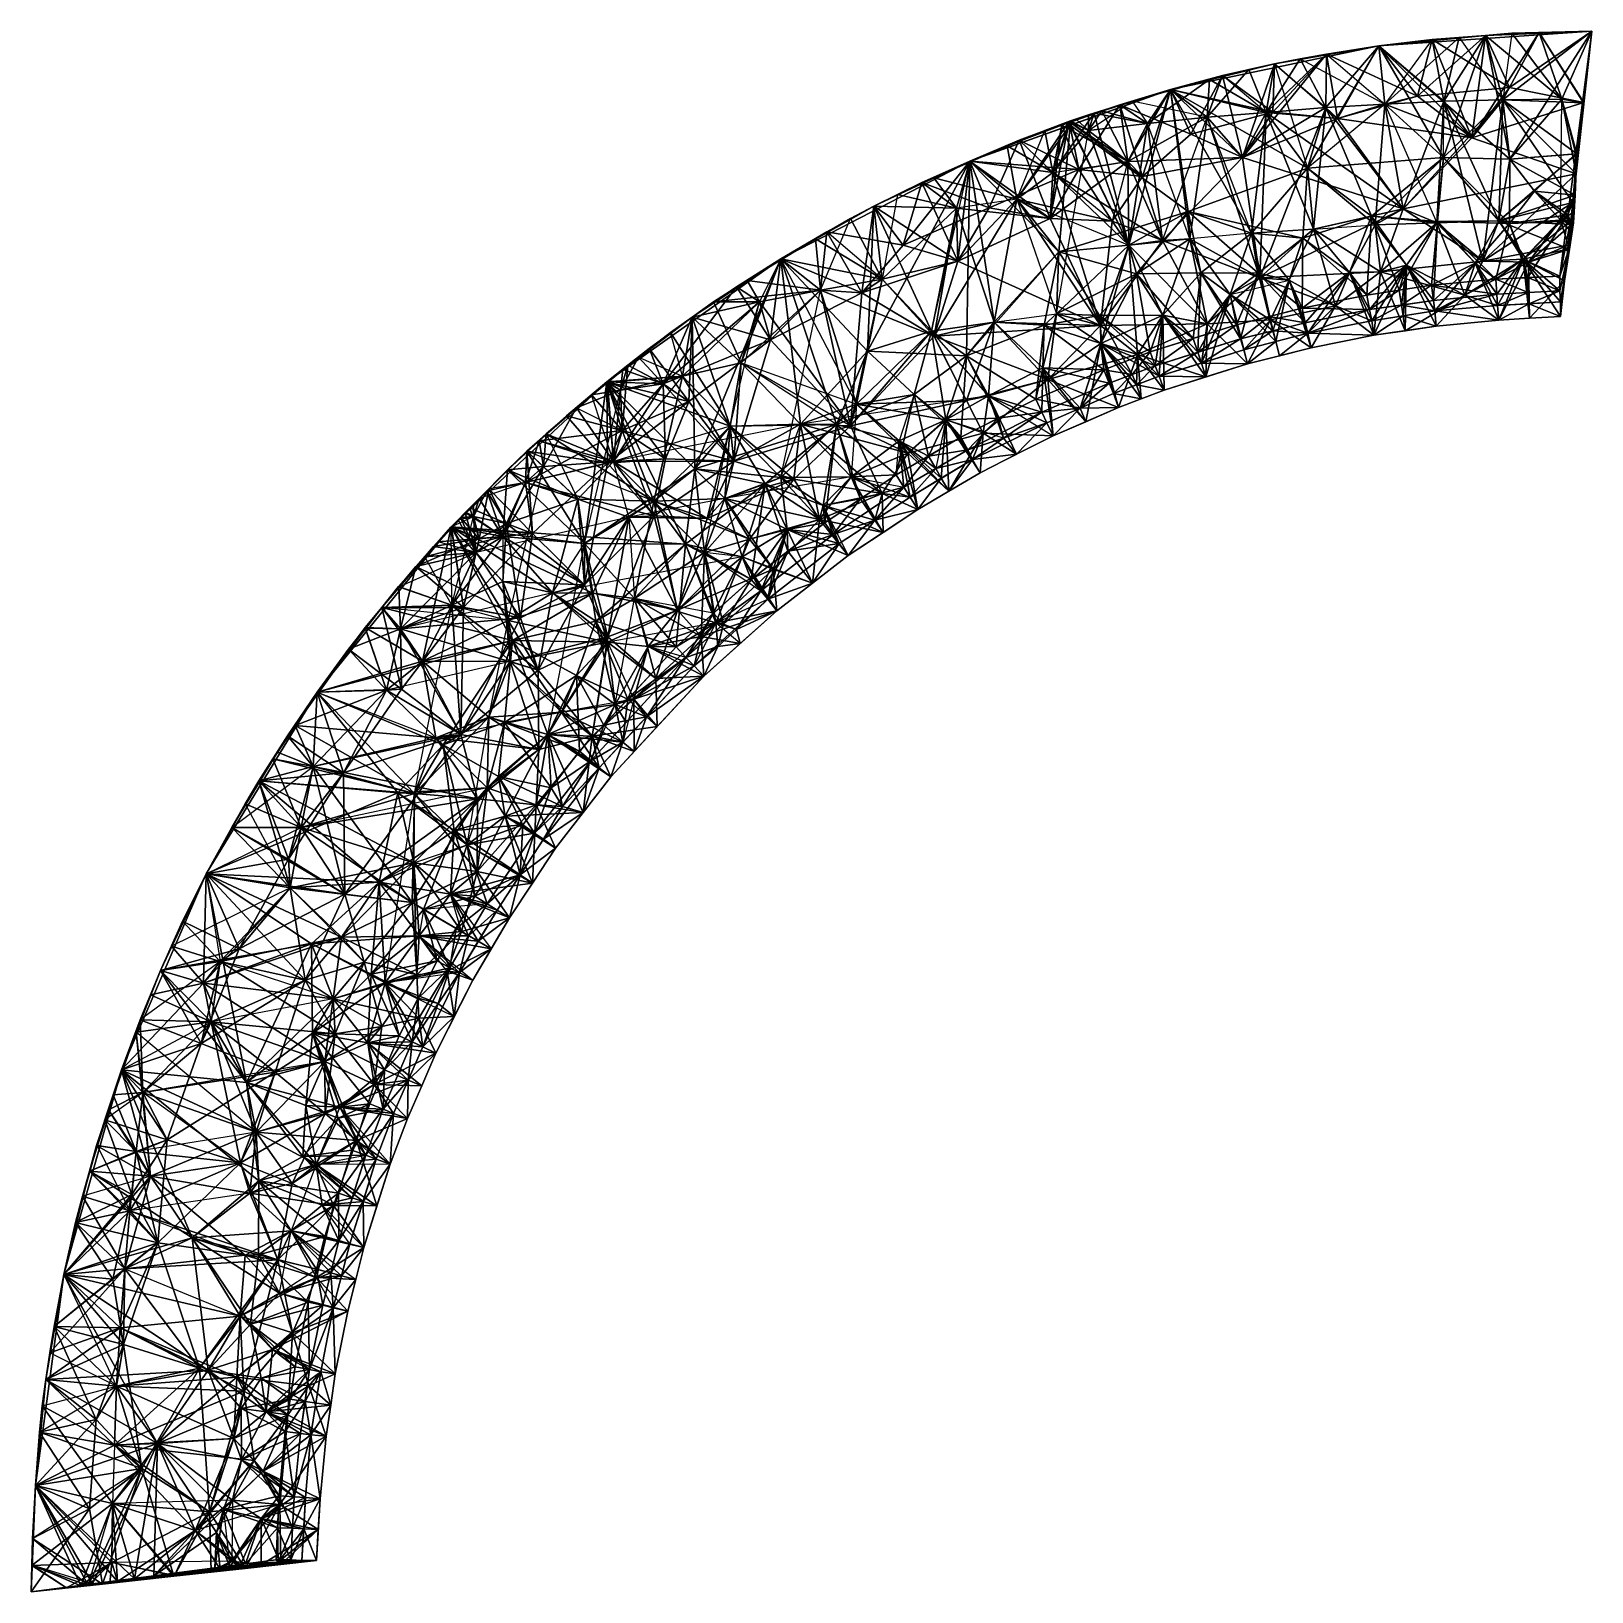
# Model space of a CAD drawing. Extents: x -22.5 to 0, y 0 to 22.5.
import ezdxf

# ---------------------------------------------------------------- set-up
doc = ezdxf.new("R2010")
doc.units = 0

msp = doc.modelspace()

# ---------------------------------------------------------------- linework, layer by layer
at = {"layer": 'Boundaries'}
for p, q in [((-3.07, 22.27, 58.95), (0, 22.48, 58.95)), ((-1.53, 22.42, 54.58), (0, 22.48, 54.58)), ((-0.46, 18.95, 59.83), (0, 22.48, 58.95)), ((0, 22.48, 58.95), (-0.46, 18.95, 59.83)), ((0, 22.48, 54.58), (-0.45, 18.37, 58.9)), ((0, 22.48, 58.95), (0, 22.48, 56.77)), ((0, 22.48, 56.77), (0, 22.48, 55.67)), ((0, 22.48, 55.67), (0, 22.48, 54.58)), ((-6.07, 21.64, 58.95), (-3.07, 22.27, 58.95)), ((-4.57, 22.01, 54.58), (-3.07, 22.27, 54.58)), ((-3.07, 22.27, 54.58), (-1.53, 22.42, 54.58)), ((-6.07, 21.64, 54.58), (-4.57, 22.01, 54.58)), ((-8.96, 20.61, 58.95), (-6.07, 21.64, 58.95)), ((-7.53, 21.18, 54.58), (-6.07, 21.64, 54.58)), ((-8.96, 20.61, 54.58), (-7.53, 21.18, 54.58)), ((-11.68, 19.2, 58.95), (-8.96, 20.61, 58.95)), ((-10.34, 19.96, 54.58), (-8.96, 20.61, 54.58)), ((-11.68, 19.2, 54.58), (-10.34, 19.96, 54.58)), ((-14.19, 17.43, 58.95), (-11.68, 19.2, 58.95)), ((-12.96, 18.36, 54.58), (-11.68, 19.2, 54.58)), ((-1.38, 18.91, 59.83), (-2.31, 18.82, 59.83)), ((-0.46, 18.95, 59.83), (-1.38, 18.91, 59.83)), ((-0.46, 18.74, 59.49), (-0.46, 18.95, 59.83)), ((-3.24, 18.68, 59.83), (-4.17, 18.49, 59.83)), ((-2.31, 18.82, 59.83), (-3.24, 18.68, 59.83)), ((-0.45, 18.58, 59.24), (-0.46, 18.74, 59.49)), ((-4.17, 18.49, 59.83), (-5.12, 18.25, 59.83)), ((-0.45, 18.37, 58.9), (-0.45, 18.58, 59.24)), ((-14.19, 17.43, 54.58), (-12.96, 18.36, 54.58)), ((-5.12, 18.25, 59.83), (-6.36, 17.86, 59.83)), ((-2.24, 18.23, 58.9), (-3.14, 18.1, 58.9)), ((-1.34, 18.32, 58.9), (-2.24, 18.23, 58.9)), ((-0.45, 18.37, 58.9), (-1.34, 18.32, 58.9)), ((-3.14, 18.1, 58.9), (-4.04, 17.92, 58.9)), ((-6.36, 17.86, 59.83), (-7.03, 17.6, 59.83)), ((-4.04, 17.92, 58.9), (-4.96, 17.69, 58.9)), ((-7.03, 17.6, 59.83), (-8.01, 17.18, 59.83)), ((-4.96, 17.69, 58.9), (-6.16, 17.31, 58.9)), ((-16.43, 15.34, 58.95), (-14.19, 17.43, 58.95)), ((-15.34, 16.43, 54.58), (-14.19, 17.43, 54.58)), ((-6.16, 17.31, 58.9), (-6.82, 17.06, 58.9)), ((-8.01, 17.18, 59.83), (-9.09, 16.63, 59.83)), ((-6.82, 17.06, 58.9), (-7.76, 16.65, 58.9)), ((-7.76, 16.65, 58.9), (-8.81, 16.12, 58.9)), ((-16.43, 15.34, 54.58), (-15.34, 16.43, 54.58)), ((-9.09, 16.63, 59.83), (-10.02, 16.09, 59.83)), ((-10.02, 16.09, 59.83), (-11.05, 15.4, 59.83)), ((-8.81, 16.12, 58.9), (-9.71, 15.59, 58.9)), ((-9.71, 15.59, 58.9), (-10.71, 14.93, 58.9)), ((-18.36, 12.96, 58.95), (-16.43, 15.34, 58.95)), ((-17.43, 14.18, 54.58), (-16.43, 15.34, 54.58)), ((-11.05, 15.4, 59.83), (-12.11, 14.58, 59.83)), ((-10.71, 14.93, 58.9), (-11.74, 14.13, 58.9)), ((-12.11, 14.58, 59.83), (-13.19, 13.61, 59.83)), ((-18.36, 12.96, 54.58), (-17.43, 14.18, 54.58)), ((-11.74, 14.13, 58.9), (-12.79, 13.19, 58.9)), ((-13.19, 13.61, 59.83), (-14.58, 12.11, 59.83)), ((-12.79, 13.19, 58.9), (-14.13, 11.74, 58.9)), ((-19.96, 10.34, 58.95), (-18.36, 12.96, 58.95)), ((-19.2, 11.68, 54.58), (-18.36, 12.96, 54.58)), ((-14.58, 12.11, 59.83), (-15.4, 11.05, 59.83)), ((-14.13, 11.74, 58.9), (-14.93, 10.71, 58.9)), ((-19.96, 10.34, 54.58), (-19.2, 11.68, 54.58)), ((-15.4, 11.05, 59.83), (-16.09, 10.02, 59.83)), ((-14.93, 10.71, 58.9), (-15.59, 9.71, 58.9)), ((-21.18, 7.52, 58.95), (-19.96, 10.34, 58.95)), ((-20.62, 8.95, 54.58), (-19.96, 10.34, 54.58)), ((-16.09, 10.02, 59.83), (-16.63, 9.09, 59.83)), ((-15.59, 9.71, 58.9), (-16.12, 8.81, 58.9)), ((-16.63, 9.09, 59.83), (-17.18, 8.01, 59.83)), ((-21.18, 7.52, 54.58), (-20.62, 8.95, 54.58)), ((-16.12, 8.81, 58.9), (-16.65, 7.76, 58.9)), ((-17.18, 8.01, 59.83), (-17.6, 7.03, 59.83)), ((-16.65, 7.76, 58.9), (-17.06, 6.82, 58.9)), ((-22.01, 4.57, 58.95), (-21.18, 7.52, 58.95)), ((-21.64, 6.06, 54.58), (-21.18, 7.52, 54.58)), ((-17.6, 7.03, 59.83), (-17.86, 6.36, 59.83)), ((-17.06, 6.82, 58.9), (-17.31, 6.16, 58.9)), ((-17.86, 6.36, 59.83), (-18.25, 5.12, 59.83)), ((-17.31, 6.16, 58.9), (-17.69, 4.96, 58.9)), ((-22.01, 4.57, 54.58), (-21.64, 6.06, 54.58)), ((-18.25, 5.12, 59.83), (-18.49, 4.17, 59.83)), ((-17.69, 4.96, 58.9), (-17.92, 4.04, 58.9)), ((-22.42, 1.53, 58.95), (-22.01, 4.57, 58.95)), ((-22.27, 3.06, 54.58), (-22.01, 4.57, 54.58)), ((-18.49, 4.17, 59.83), (-18.68, 3.24, 59.83)), ((-17.92, 4.04, 58.9), (-18.1, 3.14, 58.9)), ((-18.68, 3.24, 59.83), (-18.82, 2.31, 59.83)), ((-22.42, 1.53, 54.58), (-22.27, 3.06, 54.58)), ((-18.1, 3.14, 58.9), (-18.23, 2.24, 58.9)), ((-18.23, 2.24, 58.9), (-18.32, 1.34, 58.9)), ((-22.48, 0, 58.95), (-22.42, 1.53, 58.95)), ((-22.48, 0, 54.58), (-22.42, 1.53, 54.58)), ((-18.91, 1.38, 59.83), (-18.95, 0.46, 59.83)), ((-18.32, 1.34, 58.9), (-18.37, 0.45, 58.9)), ((-22.48, 0, 58.95), (-18.95, 0.46, 59.83)), ((-18.95, 0.46, 59.83), (-22.48, 0, 58.95)), ((-18.95, 0.46, 59.83), (-18.74, 0.46, 59.49)), ((-18.74, 0.46, 59.49), (-18.58, 0.45, 59.24)), ((-18.58, 0.45, 59.24), (-18.37, 0.45, 58.9)), ((-22.48, 0, 54.58), (-22.48, 0, 55.67)), ((-22.48, 0, 55.67), (-22.48, 0, 57.13)), ((-22.48, 0, 57.13), (-22.48, 0, 57.86)), ((-22.48, 0, 57.86), (-22.48, 0, 58.95))]:
    msp.add_line(p, q, dxfattribs=at)
at = {"layer": 'Crown wall side1'}
for points in [[(-1.37, 18.69, 59.49), (-2.28, 18.6, 59.49), (-2.31, 18.82, 59.83), (-1.38, 18.91, 59.83)], [(-0.46, 18.74, 59.49), (-1.37, 18.69, 59.49), (-1.38, 18.91, 59.83), (-0.46, 18.95, 59.83)], [(-3.2, 18.47, 59.5), (-4.13, 18.28, 59.5), (-4.17, 18.49, 59.83), (-3.24, 18.68, 59.83)], [(-2.28, 18.6, 59.49), (-3.2, 18.47, 59.5), (-3.24, 18.68, 59.83), (-2.31, 18.82, 59.83)], [(-1.36, 18.53, 59.24), (-2.26, 18.45, 59.24), (-2.28, 18.6, 59.49), (-1.37, 18.69, 59.49)], [(-0.45, 18.58, 59.24), (-1.36, 18.53, 59.24), (-1.37, 18.69, 59.49), (-0.46, 18.74, 59.49)], [(-4.13, 18.28, 59.5), (-5.06, 18.05, 59.5), (-5.12, 18.25, 59.83), (-4.17, 18.49, 59.83)], [(-3.17, 18.31, 59.24), (-4.09, 18.13, 59.24), (-4.13, 18.28, 59.5), (-3.2, 18.47, 59.5)], [(-2.26, 18.45, 59.24), (-3.17, 18.31, 59.24), (-3.2, 18.47, 59.5), (-2.28, 18.6, 59.49)], [(-2.24, 18.23, 58.9), (-3.14, 18.1, 58.9), (-3.17, 18.31, 59.24), (-2.26, 18.45, 59.24)], [(-1.34, 18.32, 58.9), (-2.24, 18.23, 58.9), (-2.26, 18.45, 59.24), (-1.36, 18.53, 59.24)], [(-0.45, 18.37, 58.9), (-1.34, 18.32, 58.9), (-1.36, 18.53, 59.24), (-0.45, 18.58, 59.24)], [(-4.09, 18.13, 59.24), (-5.01, 17.89, 59.24), (-5.06, 18.05, 59.5), (-4.13, 18.28, 59.5)], [(-3.14, 18.1, 58.9), (-4.04, 17.92, 58.9), (-4.09, 18.13, 59.24), (-3.17, 18.31, 59.24)], [(-4.04, 17.92, 58.9), (-4.96, 17.69, 58.9), (-5.01, 17.89, 59.24), (-4.09, 18.13, 59.24)], [(-8.99, 16.45, 59.49), (-9.91, 15.91, 59.5), (-10.02, 16.09, 59.83), (-9.09, 16.63, 59.83)], [(-8.92, 16.31, 59.24), (-9.82, 15.77, 59.24), (-9.91, 15.91, 59.5), (-8.99, 16.45, 59.49)], [(-8.81, 16.12, 58.9), (-9.71, 15.59, 58.9), (-9.82, 15.77, 59.24), (-8.92, 16.31, 59.24)], [(-10.93, 15.23, 59.49), (-11.97, 14.42, 59.49), (-12.11, 14.58, 59.83), (-11.05, 15.4, 59.83)], [(-10.84, 15.1, 59.24), (-11.87, 14.3, 59.24), (-11.97, 14.42, 59.49), (-10.93, 15.23, 59.49)], [(-10.71, 14.93, 58.9), (-11.74, 14.13, 58.9), (-11.87, 14.3, 59.24), (-10.84, 15.1, 59.24)], [(-11.97, 14.42, 59.49), (-13.05, 13.46, 59.5), (-13.19, 13.61, 59.83), (-12.11, 14.58, 59.83)], [(-11.87, 14.3, 59.24), (-12.93, 13.34, 59.24), (-13.05, 13.46, 59.5), (-11.97, 14.42, 59.49)], [(-11.74, 14.13, 58.9), (-12.79, 13.19, 58.9), (-12.93, 13.34, 59.24), (-11.87, 14.3, 59.24)], [(-14.42, 11.97, 59.49), (-15.23, 10.93, 59.49), (-15.4, 11.05, 59.83), (-14.58, 12.11, 59.83)], [(-14.3, 11.87, 59.24), (-15.1, 10.84, 59.24), (-15.23, 10.93, 59.49), (-14.42, 11.97, 59.49)], [(-14.13, 11.74, 58.9), (-14.93, 10.71, 58.9), (-15.1, 10.84, 59.24), (-14.3, 11.87, 59.24)], [(-15.91, 9.91, 59.5), (-16.45, 8.99, 59.49), (-16.63, 9.09, 59.83), (-16.09, 10.02, 59.83)], [(-15.77, 9.82, 59.24), (-16.31, 8.92, 59.24), (-16.45, 8.99, 59.49), (-15.91, 9.91, 59.5)], [(-15.59, 9.71, 58.9), (-16.12, 8.81, 58.9), (-16.31, 8.92, 59.24), (-15.77, 9.82, 59.24)], [(-16.99, 7.92, 59.5), (-17.41, 6.95, 59.49), (-17.6, 7.03, 59.83), (-17.18, 8.01, 59.83)], [(-16.84, 7.85, 59.24), (-17.26, 6.89, 59.24), (-17.41, 6.95, 59.49), (-16.99, 7.92, 59.5)], [(-16.65, 7.76, 58.9), (-17.06, 6.82, 58.9), (-17.26, 6.89, 59.24), (-16.84, 7.85, 59.24)], [(-17.41, 6.95, 59.49), (-17.66, 6.29, 59.49), (-17.86, 6.36, 59.83), (-17.6, 7.03, 59.83)], [(-17.26, 6.89, 59.24), (-17.51, 6.23, 59.24), (-17.66, 6.29, 59.49), (-17.41, 6.95, 59.49)], [(-17.06, 6.82, 58.9), (-17.31, 6.16, 58.9), (-17.51, 6.23, 59.24), (-17.26, 6.89, 59.24)], [(-17.66, 6.29, 59.49), (-18.05, 5.06, 59.5), (-18.25, 5.12, 59.83), (-17.86, 6.36, 59.83)], [(-17.51, 6.23, 59.24), (-17.89, 5.01, 59.24), (-18.05, 5.06, 59.5), (-17.66, 6.29, 59.49)], [(-17.31, 6.16, 58.9), (-17.69, 4.96, 58.9), (-17.89, 5.01, 59.24), (-17.51, 6.23, 59.24)], [(-18.05, 5.06, 59.5), (-18.28, 4.13, 59.5), (-18.49, 4.17, 59.83), (-18.25, 5.12, 59.83)], [(-17.89, 5.01, 59.24), (-18.13, 4.09, 59.24), (-18.28, 4.13, 59.5), (-18.05, 5.06, 59.5)], [(-17.69, 4.96, 58.9), (-17.92, 4.04, 58.9), (-18.13, 4.09, 59.24), (-17.89, 5.01, 59.24)], [(-18.28, 4.13, 59.5), (-18.47, 3.2, 59.5), (-18.68, 3.24, 59.83), (-18.49, 4.17, 59.83)], [(-18.13, 4.09, 59.24), (-18.31, 3.17, 59.24), (-18.47, 3.2, 59.5), (-18.28, 4.13, 59.5)], [(-17.92, 4.04, 58.9), (-18.1, 3.14, 58.9), (-18.31, 3.17, 59.24), (-18.13, 4.09, 59.24)], [(-18.47, 3.2, 59.5), (-18.6, 2.28, 59.49), (-18.82, 2.31, 59.83), (-18.68, 3.24, 59.83)], [(-18.31, 3.17, 59.24), (-18.45, 2.26, 59.24), (-18.6, 2.28, 59.49), (-18.47, 3.2, 59.5)], [(-18.1, 3.14, 58.9), (-18.23, 2.24, 58.9), (-18.45, 2.26, 59.24), (-18.31, 3.17, 59.24)], [(-18.6, 2.28, 59.49), (-18.69, 1.37, 59.49), (-18.91, 1.38, 59.83), (-18.82, 2.31, 59.83)], [(-18.45, 2.26, 59.24), (-18.53, 1.36, 59.24), (-18.69, 1.37, 59.49), (-18.6, 2.28, 59.49)], [(-18.23, 2.24, 58.9), (-18.32, 1.34, 58.9), (-18.53, 1.36, 59.24), (-18.45, 2.26, 59.24)], [(-18.69, 1.37, 59.49), (-18.74, 0.46, 59.49), (-18.95, 0.46, 59.83), (-18.91, 1.38, 59.83)], [(-18.53, 1.36, 59.24), (-18.58, 0.45, 59.24), (-18.74, 0.46, 59.49), (-18.69, 1.37, 59.49)], [(-18.32, 1.34, 58.9), (-18.37, 0.45, 58.9), (-18.58, 0.45, 59.24), (-18.53, 1.36, 59.24)]]:
    msp.add_3dface(points, dxfattribs=at)
at = {"layer": 'Crown wall side2'}
for points in [[(-7.92, 16.99, 59.5), (-8.99, 16.45, 59.49), (-9.09, 16.63, 59.83), (-8.01, 17.18, 59.83)], [(-7.85, 16.84, 59.24), (-8.92, 16.31, 59.24), (-8.99, 16.45, 59.49), (-7.92, 16.99, 59.5)], [(-7.76, 16.65, 58.9), (-8.81, 16.12, 58.9), (-8.92, 16.31, 59.24), (-7.85, 16.84, 59.24)], [(-9.91, 15.91, 59.5), (-10.93, 15.23, 59.49), (-11.05, 15.4, 59.83), (-10.02, 16.09, 59.83)], [(-9.82, 15.77, 59.24), (-10.84, 15.1, 59.24), (-10.93, 15.23, 59.49), (-9.91, 15.91, 59.5)], [(-9.71, 15.59, 58.9), (-10.71, 14.93, 58.9), (-10.84, 15.1, 59.24), (-9.82, 15.77, 59.24)], [(-15.23, 10.93, 59.49), (-15.91, 9.91, 59.5), (-16.09, 10.02, 59.83), (-15.4, 11.05, 59.83)], [(-15.1, 10.84, 59.24), (-15.77, 9.82, 59.24), (-15.91, 9.91, 59.5), (-15.23, 10.93, 59.49)], [(-14.93, 10.71, 58.9), (-15.59, 9.71, 58.9), (-15.77, 9.82, 59.24), (-15.1, 10.84, 59.24)], [(-16.45, 8.99, 59.49), (-16.99, 7.92, 59.5), (-17.18, 8.01, 59.83), (-16.63, 9.09, 59.83)], [(-16.31, 8.92, 59.24), (-16.84, 7.85, 59.24), (-16.99, 7.92, 59.5), (-16.45, 8.99, 59.49)], [(-16.12, 8.81, 58.9), (-16.65, 7.76, 58.9), (-16.84, 7.85, 59.24), (-16.31, 8.92, 59.24)]]:
    msp.add_3dface(points, dxfattribs=at)
at = {"layer": 'Crown wall side3'}
for points in [[(-6.29, 17.66, 59.49), (-5.06, 18.05, 59.5), (-5.12, 18.25, 59.83), (-6.36, 17.86, 59.83)], [(-6.23, 17.51, 59.24), (-5.01, 17.89, 59.24), (-5.06, 18.05, 59.5), (-6.29, 17.66, 59.49)], [(-6.16, 17.31, 58.9), (-4.96, 17.69, 58.9), (-5.01, 17.89, 59.24), (-6.23, 17.51, 59.24)]]:
    msp.add_3dface(points, dxfattribs=at)
at = {"layer": 'Crown wall side4'}
for points in [[(-6.29, 17.66, 59.49), (-6.95, 17.41, 59.49), (-7.03, 17.6, 59.83), (-6.36, 17.86, 59.83)], [(-6.95, 17.41, 59.49), (-7.92, 16.99, 59.5), (-8.01, 17.18, 59.83), (-7.03, 17.6, 59.83)], [(-6.23, 17.51, 59.24), (-6.89, 17.26, 59.24), (-6.95, 17.41, 59.49), (-6.29, 17.66, 59.49)], [(-6.89, 17.26, 59.24), (-7.85, 16.84, 59.24), (-7.92, 16.99, 59.5), (-6.95, 17.41, 59.49)], [(-6.16, 17.31, 58.9), (-6.82, 17.06, 58.9), (-6.89, 17.26, 59.24), (-6.23, 17.51, 59.24)], [(-6.82, 17.06, 58.9), (-7.76, 16.65, 58.9), (-7.85, 16.84, 59.24), (-6.89, 17.26, 59.24)], [(-13.05, 13.46, 59.5), (-14.42, 11.97, 59.49), (-14.58, 12.11, 59.83), (-13.19, 13.61, 59.83)], [(-12.93, 13.34, 59.24), (-14.3, 11.87, 59.24), (-14.42, 11.97, 59.49), (-13.05, 13.46, 59.5)], [(-12.79, 13.19, 58.9), (-14.13, 11.74, 58.9), (-14.3, 11.87, 59.24), (-12.93, 13.34, 59.24)]]:
    msp.add_3dface(points, dxfattribs=at)
at = {"layer": 'Cylindrical crown wall'}
for points in [[(-3.07, 22.27, 58.95), (0, 22.48, 58.95), (-1.53, 22.42, 57.86)], [(0, 22.48, 58.95), (-1.15, 22.45, 57.58), (-1.53, 22.42, 57.86)], [(-0.76, 22.46, 56.22), (0, 22.48, 55.67), (-0.76, 22.46, 55.13), (-1.53, 22.42, 55.67)], [(-1.53, 22.42, 57.13), (-1.15, 22.45, 57.58), (0, 22.48, 56.77), (-0.76, 22.46, 56.22)], [(0, 22.48, 54.58), (-1.53, 22.42, 54.58), (-0.76, 22.46, 55.13)], [(-1.15, 22.45, 57.58), (0, 22.48, 56.77), (0, 22.48, 58.95)], [(-0.76, 22.46, 56.22), (0, 22.48, 55.67), (0, 22.48, 56.77)], [(-0.76, 22.46, 55.13), (0, 22.48, 54.58), (0, 22.48, 55.67)], [(-6.07, 21.64, 58.95), (-3.07, 22.27, 58.95), (-4.57, 22.01, 57.86)], [(-3.07, 22.27, 58.95), (-4.2, 22.08, 57.58), (-4.57, 22.01, 57.86)], [(-3.82, 22.15, 56.22), (-3.07, 22.27, 55.67), (-3.82, 22.15, 55.13), (-4.57, 22.01, 55.67)], [(-4.57, 22.01, 57.13), (-4.2, 22.08, 57.58), (-3.07, 22.27, 56.77), (-3.82, 22.15, 56.22)], [(-3.07, 22.27, 54.58), (-4.57, 22.01, 54.58), (-3.82, 22.15, 55.13)], [(-3.07, 22.27, 58.95), (-1.91, 22.39, 57.58), (-3.07, 22.27, 56.77), (-4.2, 22.08, 57.58)], [(-3.07, 22.27, 56.77), (-2.3, 22.36, 56.22), (-3.07, 22.27, 55.67), (-3.82, 22.15, 56.22)], [(-3.07, 22.27, 55.67), (-2.3, 22.36, 55.13), (-3.07, 22.27, 54.58), (-3.82, 22.15, 55.13)], [(-3.07, 22.27, 58.95), (-1.53, 22.42, 57.86), (-1.91, 22.39, 57.58)], [(-1.91, 22.39, 57.58), (-1.53, 22.42, 57.13), (-2.3, 22.36, 56.22), (-3.07, 22.27, 56.77)], [(-2.3, 22.36, 56.22), (-1.53, 22.42, 55.67), (-2.3, 22.36, 55.13), (-3.07, 22.27, 55.67)], [(-1.53, 22.42, 54.58), (-3.07, 22.27, 54.58), (-2.3, 22.36, 55.13)], [(-1.53, 22.42, 55.67), (-0.76, 22.46, 55.13), (-1.53, 22.42, 54.58), (-2.3, 22.36, 55.13)], [(-2.3, 22.36, 56.22), (-1.53, 22.42, 57.13), (-0.76, 22.46, 56.22), (-1.53, 22.42, 55.67)], [(-1.91, 22.39, 57.58), (-1.53, 22.42, 57.86), (-1.15, 22.45, 57.58), (-1.53, 22.42, 57.13)], [(-4.57, 22.01, 55.67), (-3.82, 22.15, 55.13), (-4.57, 22.01, 54.58), (-5.32, 21.84, 55.13)], [(-5.32, 21.84, 56.22), (-4.57, 22.01, 57.13), (-3.82, 22.15, 56.22), (-4.57, 22.01, 55.67)], [(-4.94, 21.93, 57.58), (-4.57, 22.01, 57.86), (-4.2, 22.08, 57.58), (-4.57, 22.01, 57.13)], [(-6.07, 21.64, 58.95), (-4.94, 21.93, 57.58), (-6.07, 21.64, 56.77), (-7.17, 21.3, 57.58)], [(-6.07, 21.64, 55.67), (-5.32, 21.84, 55.13), (-6.07, 21.64, 54.58), (-6.8, 21.42, 55.13)], [(-6.07, 21.64, 56.77), (-5.32, 21.84, 56.22), (-6.07, 21.64, 55.67), (-6.8, 21.42, 56.22)], [(-6.07, 21.64, 58.95), (-4.57, 22.01, 57.86), (-4.94, 21.93, 57.58)], [(-5.32, 21.84, 56.22), (-4.57, 22.01, 55.67), (-5.32, 21.84, 55.13), (-6.07, 21.64, 55.67)], [(-4.94, 21.93, 57.58), (-4.57, 22.01, 57.13), (-5.32, 21.84, 56.22), (-6.07, 21.64, 56.77)], [(-4.57, 22.01, 54.58), (-6.07, 21.64, 54.58), (-5.32, 21.84, 55.13)], [(-8.96, 20.61, 58.95), (-6.07, 21.64, 58.95), (-7.53, 21.18, 57.86)], [(-6.07, 21.64, 58.95), (-7.17, 21.3, 57.58), (-7.53, 21.18, 57.86)], [(-6.8, 21.42, 56.22), (-6.07, 21.64, 55.67), (-6.8, 21.42, 55.13), (-7.53, 21.18, 55.67)], [(-7.53, 21.18, 57.13), (-7.17, 21.3, 57.58), (-6.07, 21.64, 56.77), (-6.8, 21.42, 56.22)], [(-6.07, 21.64, 54.58), (-7.53, 21.18, 54.58), (-6.8, 21.42, 55.13)], [(-7.53, 21.18, 55.67), (-6.8, 21.42, 55.13), (-7.53, 21.18, 54.58), (-8.25, 20.91, 55.13)], [(-8.25, 20.91, 56.22), (-7.53, 21.18, 57.13), (-6.8, 21.42, 56.22), (-7.53, 21.18, 55.67)], [(-8.96, 20.61, 58.95), (-7.53, 21.18, 57.86), (-7.88, 21.05, 57.58)], [(-8.25, 20.91, 56.22), (-7.53, 21.18, 55.67), (-8.25, 20.91, 55.13), (-8.96, 20.61, 55.67)], [(-8.96, 20.61, 56.77), (-7.88, 21.05, 57.58), (-7.53, 21.18, 57.13), (-8.25, 20.91, 56.22)], [(-7.53, 21.18, 54.58), (-8.96, 20.61, 54.58), (-8.25, 20.91, 55.13)], [(-7.88, 21.05, 57.58), (-7.53, 21.18, 57.86), (-7.17, 21.3, 57.58), (-7.53, 21.18, 57.13)], [(-8.96, 20.61, 58.95), (-7.88, 21.05, 57.58), (-8.96, 20.61, 56.77), (-10, 20.13, 57.58)], [(-8.96, 20.61, 55.67), (-8.25, 20.91, 55.13), (-8.96, 20.61, 54.58), (-9.65, 20.3, 55.13)], [(-8.96, 20.61, 56.77), (-8.25, 20.91, 56.22), (-8.96, 20.61, 55.67), (-9.65, 20.3, 56.22)], [(-11.68, 19.2, 58.95), (-8.96, 20.61, 58.95), (-10.34, 19.96, 57.86)], [(-8.96, 20.61, 58.95), (-10, 20.13, 57.58), (-10.34, 19.96, 57.86)], [(-9.65, 20.3, 56.22), (-8.96, 20.61, 55.67), (-9.65, 20.3, 55.13), (-10.34, 19.96, 55.67)], [(-10.34, 19.96, 57.13), (-10, 20.13, 57.58), (-8.96, 20.61, 56.77), (-9.65, 20.3, 56.22)], [(-8.96, 20.61, 54.58), (-10.34, 19.96, 54.58), (-9.65, 20.3, 55.13)], [(-10.34, 19.96, 55.67), (-9.65, 20.3, 55.13), (-10.34, 19.96, 54.58), (-11.02, 19.59, 55.13)], [(-11.02, 19.59, 56.22), (-10.34, 19.96, 57.13), (-9.65, 20.3, 56.22), (-10.34, 19.96, 55.67)], [(-10.68, 19.78, 57.58), (-10.34, 19.96, 57.86), (-10, 20.13, 57.58), (-10.34, 19.96, 57.13)], [(-11.68, 19.2, 58.95), (-10.34, 19.96, 57.86), (-10.68, 19.78, 57.58)], [(-11.02, 19.59, 56.22), (-10.34, 19.96, 55.67), (-11.02, 19.59, 55.13), (-11.68, 19.2, 55.67)], [(-10.68, 19.78, 57.58), (-10.34, 19.96, 57.13), (-11.02, 19.59, 56.22), (-11.68, 19.2, 56.77)], [(-10.34, 19.96, 54.58), (-11.68, 19.2, 54.58), (-11.02, 19.59, 55.13)], [(-11.68, 19.2, 58.95), (-10.68, 19.78, 57.58), (-11.68, 19.2, 56.77), (-12.65, 18.58, 57.58)], [(-11.68, 19.2, 55.67), (-11.02, 19.59, 55.13), (-11.68, 19.2, 54.58), (-12.32, 18.8, 55.13)], [(-11.68, 19.2, 56.77), (-11.02, 19.59, 56.22), (-11.68, 19.2, 55.67), (-12.32, 18.8, 56.22)], [(-14.19, 17.43, 58.95), (-11.68, 19.2, 58.95), (-12.96, 18.36, 57.86)], [(-11.68, 19.2, 58.95), (-12.65, 18.58, 57.58), (-12.96, 18.36, 57.86)], [(-12.32, 18.8, 56.22), (-11.68, 19.2, 55.67), (-12.32, 18.8, 55.13), (-12.96, 18.36, 55.67)], [(-12.96, 18.36, 57.13), (-12.65, 18.58, 57.58), (-11.68, 19.2, 56.77), (-12.32, 18.8, 56.22)], [(-11.68, 19.2, 54.58), (-12.96, 18.36, 54.58), (-12.32, 18.8, 55.13)], [(-12.96, 18.36, 55.67), (-12.32, 18.8, 55.13), (-12.96, 18.36, 54.58), (-13.58, 17.91, 55.13)], [(-13.58, 17.91, 56.22), (-12.96, 18.36, 57.13), (-12.32, 18.8, 56.22), (-12.96, 18.36, 55.67)], [(-13.27, 18.14, 57.58), (-12.96, 18.36, 57.86), (-12.65, 18.58, 57.58), (-12.96, 18.36, 57.13)], [(-14.19, 17.43, 58.95), (-12.96, 18.36, 57.86), (-13.27, 18.14, 57.58)], [(-13.58, 17.91, 56.22), (-12.96, 18.36, 55.67), (-13.58, 17.91, 55.13), (-14.19, 17.43, 55.67)], [(-14.19, 17.43, 56.77), (-13.27, 18.14, 57.58), (-12.96, 18.36, 57.13), (-13.58, 17.91, 56.22)], [(-12.96, 18.36, 54.58), (-14.19, 17.43, 54.58), (-13.58, 17.91, 55.13)], [(-14.19, 17.43, 58.95), (-13.27, 18.14, 57.58), (-14.19, 17.43, 56.77), (-15.06, 16.68, 57.58)], [(-14.19, 17.43, 55.67), (-13.58, 17.91, 55.13), (-14.19, 17.43, 54.58), (-14.77, 16.94, 55.13)], [(-14.19, 17.43, 56.77), (-13.58, 17.91, 56.22), (-14.19, 17.43, 55.67), (-14.77, 16.94, 56.22)], [(-16.43, 15.34, 58.95), (-14.19, 17.43, 58.95), (-15.34, 16.43, 57.86)], [(-14.19, 17.43, 58.95), (-15.06, 16.68, 57.58), (-15.34, 16.43, 57.86)], [(-14.77, 16.94, 56.22), (-14.19, 17.43, 55.67), (-14.77, 16.94, 55.13), (-15.34, 16.43, 55.67)], [(-15.34, 16.43, 57.13), (-15.06, 16.68, 57.58), (-14.19, 17.43, 56.77), (-14.77, 16.94, 56.22)], [(-14.19, 17.43, 54.58), (-15.34, 16.43, 54.58), (-14.77, 16.94, 55.13)], [(-15.34, 16.43, 55.67), (-14.77, 16.94, 55.13), (-15.34, 16.43, 54.58), (-15.89, 15.89, 55.13)], [(-15.89, 15.89, 56.22), (-15.34, 16.43, 57.13), (-14.77, 16.94, 56.22), (-15.34, 16.43, 55.67)], [(-15.62, 16.16, 57.58), (-15.34, 16.43, 57.86), (-15.06, 16.68, 57.58), (-15.34, 16.43, 57.13)], [(-16.43, 15.34, 58.95), (-15.34, 16.43, 57.86), (-15.62, 16.16, 57.58)], [(-15.89, 15.89, 56.22), (-15.34, 16.43, 55.67), (-15.89, 15.89, 55.13), (-16.43, 15.34, 55.67)], [(-16.43, 15.34, 56.77), (-15.62, 16.16, 57.58), (-15.34, 16.43, 57.13), (-15.89, 15.89, 56.22)], [(-15.34, 16.43, 54.58), (-16.43, 15.34, 54.58), (-15.89, 15.89, 55.13)], [(-16.43, 15.34, 58.95), (-15.62, 16.16, 57.58), (-16.43, 15.34, 56.77), (-17.19, 14.48, 57.58)], [(-16.43, 15.34, 55.67), (-15.89, 15.89, 55.13), (-16.43, 15.34, 54.58), (-16.94, 14.77, 55.13)], [(-16.43, 15.34, 56.77), (-15.89, 15.89, 56.22), (-16.43, 15.34, 55.67), (-16.94, 14.77, 56.22)], [(-18.36, 12.96, 58.95), (-16.43, 15.34, 58.95), (-17.43, 14.18, 57.86)], [(-16.43, 15.34, 58.95), (-17.19, 14.48, 57.58), (-17.43, 14.18, 57.86)], [(-16.94, 14.77, 56.22), (-16.43, 15.34, 55.67), (-16.94, 14.77, 55.13), (-17.43, 14.18, 55.67)], [(-17.43, 14.18, 57.13), (-17.19, 14.48, 57.58), (-16.43, 15.34, 56.77), (-16.94, 14.77, 56.22)], [(-16.43, 15.34, 54.58), (-17.43, 14.18, 54.58), (-16.94, 14.77, 55.13)], [(-17.43, 14.18, 55.67), (-16.94, 14.77, 55.13), (-17.43, 14.18, 54.58), (-17.91, 13.58, 55.13)], [(-17.91, 13.58, 56.22), (-17.43, 14.18, 57.13), (-16.94, 14.77, 56.22), (-17.43, 14.18, 55.67)], [(-17.67, 13.89, 57.58), (-17.43, 14.18, 57.86), (-17.19, 14.48, 57.58), (-17.43, 14.18, 57.13)], [(-18.36, 12.96, 58.95), (-17.43, 14.18, 57.86), (-17.67, 13.89, 57.58)], [(-17.91, 13.58, 56.22), (-17.43, 14.18, 55.67), (-17.91, 13.58, 55.13), (-18.36, 12.96, 55.67)], [(-17.67, 13.89, 57.58), (-17.43, 14.18, 57.13), (-17.91, 13.58, 56.22), (-18.36, 12.96, 56.77)], [(-17.43, 14.18, 54.58), (-18.36, 12.96, 54.58), (-17.91, 13.58, 55.13)], [(-18.36, 12.96, 58.95), (-17.67, 13.89, 57.58), (-18.36, 12.96, 56.77), (-19, 12, 57.58)], [(-18.36, 12.96, 55.67), (-17.91, 13.58, 55.13), (-18.36, 12.96, 54.58), (-18.79, 12.33, 55.13)], [(-18.36, 12.96, 56.77), (-17.91, 13.58, 56.22), (-18.36, 12.96, 55.67), (-18.79, 12.33, 56.22)], [(-19.96, 10.34, 58.95), (-18.36, 12.96, 58.95), (-19.2, 11.68, 57.86)], [(-18.36, 12.96, 58.95), (-19, 12, 57.58), (-19.2, 11.68, 57.86)], [(-18.79, 12.33, 56.22), (-18.36, 12.96, 55.67), (-18.79, 12.33, 55.13), (-19.2, 11.68, 55.67)], [(-19.2, 11.68, 57.13), (-19, 12, 57.58), (-18.36, 12.96, 56.77), (-18.79, 12.33, 56.22)], [(-18.36, 12.96, 54.58), (-19.2, 11.68, 54.58), (-18.79, 12.33, 55.13)], [(-19.2, 11.68, 55.67), (-18.79, 12.33, 55.13), (-19.2, 11.68, 54.58), (-19.59, 11.01, 55.13)], [(-19.59, 11.01, 56.22), (-19.2, 11.68, 57.13), (-18.79, 12.33, 56.22), (-19.2, 11.68, 55.67)], [(-19.4, 11.35, 57.58), (-19.2, 11.68, 57.86), (-19, 12, 57.58), (-19.2, 11.68, 57.13)], [(-19.96, 10.34, 58.95), (-19.2, 11.68, 57.86), (-19.4, 11.35, 57.58)], [(-19.59, 11.01, 56.22), (-19.2, 11.68, 55.67), (-19.59, 11.01, 55.13), (-19.96, 10.34, 55.67)], [(-19.4, 11.35, 57.58), (-19.2, 11.68, 57.13), (-19.59, 11.01, 56.22), (-19.96, 10.34, 56.77)], [(-19.2, 11.68, 54.58), (-19.96, 10.34, 54.58), (-19.59, 11.01, 55.13)], [(-19.96, 10.34, 58.95), (-19.4, 11.35, 57.58), (-19.96, 10.34, 56.77), (-20.46, 9.3, 57.58)], [(-19.96, 10.34, 55.67), (-19.59, 11.01, 55.13), (-19.96, 10.34, 54.58), (-20.3, 9.66, 55.13)], [(-19.96, 10.34, 56.77), (-19.59, 11.01, 56.22), (-19.96, 10.34, 55.67), (-20.3, 9.66, 56.22)], [(-21.18, 7.52, 58.95), (-19.96, 10.34, 58.95), (-20.62, 8.95, 57.86)], [(-19.96, 10.34, 58.95), (-20.46, 9.3, 57.58), (-20.62, 8.95, 57.86)], [(-20.3, 9.66, 56.22), (-19.96, 10.34, 55.67), (-20.3, 9.66, 55.13), (-20.62, 8.95, 55.67)], [(-20.62, 8.95, 57.13), (-20.46, 9.3, 57.58), (-19.96, 10.34, 56.77), (-20.3, 9.66, 56.22)], [(-19.96, 10.34, 54.58), (-20.62, 8.95, 54.58), (-20.3, 9.66, 55.13)], [(-20.62, 8.95, 55.67), (-20.3, 9.66, 55.13), (-20.62, 8.95, 54.58), (-20.91, 8.24, 55.13)], [(-20.91, 8.24, 56.22), (-20.62, 8.95, 57.13), (-20.3, 9.66, 56.22), (-20.62, 8.95, 55.67)], [(-20.76, 8.6, 57.58), (-20.62, 8.95, 57.86), (-20.46, 9.3, 57.58), (-20.62, 8.95, 57.13)], [(-21.18, 7.52, 58.95), (-20.62, 8.95, 57.86), (-20.76, 8.6, 57.58)], [(-20.91, 8.24, 56.22), (-20.62, 8.95, 55.67), (-20.91, 8.24, 55.13), (-21.18, 7.52, 55.67)], [(-21.18, 7.52, 56.77), (-20.76, 8.6, 57.58), (-20.62, 8.95, 57.13), (-20.91, 8.24, 56.22)], [(-20.62, 8.95, 54.58), (-21.18, 7.52, 54.58), (-20.91, 8.24, 55.13)], [(-21.18, 7.52, 58.95), (-20.76, 8.6, 57.58), (-21.18, 7.52, 56.77), (-21.54, 6.43, 57.58)], [(-21.18, 7.52, 55.67), (-20.91, 8.24, 55.13), (-21.18, 7.52, 54.58), (-21.42, 6.8, 55.13)], [(-21.18, 7.52, 56.77), (-20.91, 8.24, 56.22), (-21.18, 7.52, 55.67), (-21.42, 6.8, 56.22)], [(-22.01, 4.57, 58.95), (-21.18, 7.52, 58.95), (-21.64, 6.06, 57.86)], [(-21.18, 7.52, 58.95), (-21.54, 6.43, 57.58), (-21.64, 6.06, 57.86)], [(-21.42, 6.8, 56.22), (-21.18, 7.52, 55.67), (-21.42, 6.8, 55.13), (-21.64, 6.06, 55.67)], [(-21.64, 6.06, 57.13), (-21.54, 6.43, 57.58), (-21.18, 7.52, 56.77), (-21.42, 6.8, 56.22)], [(-21.18, 7.52, 54.58), (-21.64, 6.06, 54.58), (-21.42, 6.8, 55.13)], [(-21.64, 6.06, 55.67), (-21.42, 6.8, 55.13), (-21.64, 6.06, 54.58), (-21.84, 5.32, 55.13)], [(-21.84, 5.32, 56.22), (-21.64, 6.06, 57.13), (-21.42, 6.8, 56.22), (-21.64, 6.06, 55.67)], [(-21.74, 5.7, 57.58), (-21.64, 6.06, 57.86), (-21.54, 6.43, 57.58), (-21.64, 6.06, 57.13)], [(-22.01, 4.57, 58.95), (-21.64, 6.06, 57.86), (-21.74, 5.7, 57.58)], [(-21.84, 5.32, 56.22), (-21.64, 6.06, 55.67), (-21.84, 5.32, 55.13), (-22.01, 4.57, 55.67)], [(-21.74, 5.7, 57.58), (-21.64, 6.06, 57.13), (-21.84, 5.32, 56.22), (-22.01, 4.57, 56.77)], [(-21.64, 6.06, 54.58), (-22.01, 4.57, 54.58), (-21.84, 5.32, 55.13)], [(-22.01, 4.57, 58.95), (-21.74, 5.7, 57.58), (-22.01, 4.57, 56.77), (-22.21, 3.44, 57.58)], [(-22.01, 4.57, 55.67), (-21.84, 5.32, 55.13), (-22.01, 4.57, 54.58), (-22.15, 3.82, 55.13)], [(-22.01, 4.57, 56.77), (-21.84, 5.32, 56.22), (-22.01, 4.57, 55.67), (-22.15, 3.82, 56.22)], [(-22.42, 1.53, 58.95), (-22.01, 4.57, 58.95), (-22.27, 3.06, 57.86)], [(-22.01, 4.57, 58.95), (-22.21, 3.44, 57.58), (-22.27, 3.06, 57.86)], [(-22.15, 3.82, 56.22), (-22.01, 4.57, 55.67), (-22.15, 3.82, 55.13), (-22.27, 3.06, 55.67)], [(-22.27, 3.06, 57.13), (-22.21, 3.44, 57.58), (-22.01, 4.57, 56.77), (-22.15, 3.82, 56.22)], [(-22.01, 4.57, 54.58), (-22.27, 3.06, 54.58), (-22.15, 3.82, 55.13)], [(-22.27, 3.06, 55.67), (-22.15, 3.82, 55.13), (-22.27, 3.06, 54.58), (-22.36, 2.3, 55.13)], [(-22.36, 2.3, 56.22), (-22.27, 3.06, 57.13), (-22.15, 3.82, 56.22), (-22.27, 3.06, 55.67)], [(-22.32, 2.68, 57.58), (-22.27, 3.06, 57.86), (-22.21, 3.44, 57.58), (-22.27, 3.06, 57.13)], [(-22.42, 1.53, 58.95), (-22.27, 3.06, 57.86), (-22.32, 2.68, 57.58)], [(-22.36, 2.3, 56.22), (-22.27, 3.06, 55.67), (-22.36, 2.3, 55.13), (-22.42, 1.53, 55.67)], [(-22.42, 1.53, 56.77), (-22.32, 2.68, 57.58), (-22.27, 3.06, 57.13), (-22.36, 2.3, 56.22)], [(-22.27, 3.06, 54.58), (-22.42, 1.53, 54.58), (-22.36, 2.3, 55.13)], [(-22.42, 1.53, 58.95), (-22.32, 2.68, 57.58), (-22.42, 1.53, 56.77), (-22.47, 0.38, 57.58)], [(-22.42, 1.53, 55.67), (-22.36, 2.3, 55.13), (-22.42, 1.53, 54.58), (-22.46, 0.77, 55.13)], [(-22.42, 1.53, 56.77), (-22.36, 2.3, 56.22), (-22.42, 1.53, 55.67), (-22.46, 0.77, 56.22)], [(-22.42, 1.53, 58.95), (-22.47, 0.38, 57.58), (-22.48, 0, 57.86)], [(-22.46, 0.77, 56.22), (-22.42, 1.53, 55.67), (-22.46, 0.77, 55.13), (-22.48, 0, 55.67)], [(-22.48, 0, 57.13), (-22.47, 0.38, 57.58), (-22.42, 1.53, 56.77), (-22.46, 0.77, 56.22)], [(-22.42, 1.53, 54.58), (-22.48, 0, 54.58), (-22.46, 0.77, 55.13)], [(-22.42, 1.53, 58.95), (-22.48, 0, 58.95), (-22.48, 0, 57.86)], [(-22.46, 0.77, 56.22), (-22.48, 0, 57.13), (-22.48, 0, 55.67)], [(-22.46, 0.77, 55.13), (-22.48, 0, 55.67), (-22.48, 0, 54.58)], [(-22.47, 0.38, 57.58), (-22.48, 0, 57.86), (-22.48, 0, 57.13)]]:
    msp.add_3dface(points, dxfattribs=at)
at = {"layer": 'Elements'}
for points in [[(0, 22.48, 58.95), (-3.07, 22.27, 58.95), (-1.53, 22.42, 57.86), (-1.181, 20.636, 59.394)], [(-0.43, 21.5, 57.56), (-1.53, 22.42, 57.86), (-1.28, 21.49, 57.55), (0, 22.48, 58.95)], [(-0.76, 22.46, 55.13), (-1.53, 22.42, 54.58), (0, 22.48, 54.58), (-1.185, 21.669, 55.359)], [(-1.28, 21.49, 57.55), (0, 22.48, 58.95), (-1.53, 22.42, 57.86), (-1.181, 20.636, 59.394)], [(-0.43, 21.5, 57.56), (-1.53, 22.42, 57.86), (0, 22.48, 58.95), (-1.15, 22.45, 57.58)], [(0, 22.48, 58.95), (-1.28, 21.49, 57.55), (-0.43, 21.5, 57.56), (-1.181, 20.636, 59.394)], [(-0.113, 21.452, 55.66), (-0.76, 22.46, 55.13), (0, 22.48, 54.58), (-1.185, 21.669, 55.359)], [(-0.43, 21.5, 57.56), (-0.23, 20.716, 59.39), (0, 22.48, 58.95), (-1.181, 20.636, 59.394)], [(-1.15, 22.45, 57.58), (-0.43, 21.5, 57.56), (0, 22.48, 56.77), (0, 22.48, 58.95)], [(-1.15, 22.45, 57.58), (-0.43, 21.5, 57.56), (-0.76, 22.46, 56.22), (0, 22.48, 56.77)], [(-0.76, 22.46, 56.22), (0, 22.48, 56.77), (-0.43, 21.5, 57.56), (-0.12, 21.447, 57.201)], [(-0.113, 21.452, 55.66), (0, 22.48, 56.77), (-0.76, 22.46, 56.22), (-0.12, 21.447, 57.201)], [(0, 22.48, 56.77), (-0.76, 22.46, 56.22), (0, 22.48, 55.67), (-0.113, 21.452, 55.66)], [(0, 22.48, 55.67), (-0.113, 21.452, 55.66), (-0.76, 22.46, 55.13), (0, 22.48, 54.58)], [(-0.76, 22.46, 56.22), (-0.113, 21.452, 55.66), (-0.76, 22.46, 55.13), (0, 22.48, 55.67)], [(-0.43, 21.5, 57.56), (0, 22.48, 56.77), (0, 22.48, 58.95), (-0.12, 21.447, 57.201)], [(0, 22.48, 58.95), (-0.214, 20.712, 58.049), (-0.43, 21.5, 57.56), (-0.12, 21.447, 57.201)], [(0, 22.48, 58.95), (-0.23, 20.716, 59.39), (-0.43, 21.5, 57.56), (-0.214, 20.712, 58.049)], [(-4.57, 22.01, 57.86), (-4.097, 20.508, 59.334), (-3.07, 22.27, 58.95), (-6.07, 21.64, 58.95)], [(-3.83, 21.38, 57.4), (-3.07, 22.27, 58.95), (-4.2, 22.08, 57.58), (-4.57, 22.01, 57.86)], [(-3.82, 22.15, 55.13), (-4.57, 22.01, 54.58), (-3.07, 22.27, 54.58), (-3.661, 21.221, 55.502)], [(-3.83, 21.38, 57.4), (-4.097, 20.508, 59.334), (-3.07, 22.27, 58.95), (-4.57, 22.01, 57.86)], [(-4.2, 22.08, 57.58), (-3.83, 21.38, 57.4), (-3.82, 22.15, 56.22), (-3.07, 22.27, 56.77)], [(-4.2, 22.08, 57.58), (-2.98, 21.43, 57.47), (-3.83, 21.38, 57.4), (-3.07, 22.27, 56.77)], [(-4.2, 22.08, 57.58), (-2.98, 21.43, 57.47), (-3.07, 22.27, 58.95), (-3.83, 21.38, 57.4)], [(-4.2, 22.08, 57.58), (-2.98, 21.43, 57.47), (-3.07, 22.27, 56.77), (-3.07, 22.27, 58.95)], [(-2.98, 21.43, 57.47), (-3.07, 22.27, 58.95), (-4.097, 20.508, 59.334), (-2.136, 20.662, 59.37)], [(-2.98, 21.43, 57.47), (-4.097, 20.508, 59.334), (-3.07, 22.27, 58.95), (-3.83, 21.38, 57.4)], [(-3.82, 22.15, 56.22), (-2.98, 21.43, 57.47), (-3.07, 22.27, 56.77), (-3.83, 21.38, 57.4)], [(-3.07, 22.27, 55.67), (-3.07, 22.27, 56.77), (-3.82, 22.15, 56.22), (-3.661, 21.221, 55.502)], [(-3.07, 22.27, 55.67), (-3.82, 22.15, 56.22), (-3.82, 22.15, 55.13), (-3.661, 21.221, 55.502)], [(-3.82, 22.15, 55.13), (-3.07, 22.27, 54.58), (-3.07, 22.27, 55.67), (-2.512, 21.543, 55.357)], [(-3.82, 22.15, 56.22), (-3.07, 22.27, 56.77), (-2.98, 21.43, 57.47), (-3.661, 21.221, 55.502)], [(-3.07, 22.27, 55.67), (-3.661, 21.221, 55.502), (-3.82, 22.15, 55.13), (-2.512, 21.543, 55.357)], [(-3.82, 22.15, 55.13), (-3.661, 21.221, 55.502), (-3.07, 22.27, 54.58), (-2.512, 21.543, 55.357)], [(-3.07, 22.27, 56.77), (-3.661, 21.221, 55.502), (-3.07, 22.27, 55.67), (-2.512, 21.543, 55.357)], [(-2.98, 21.43, 57.47), (-3.661, 21.221, 55.502), (-3.07, 22.27, 56.77), (-2.512, 21.543, 55.357)], [(-3.07, 22.27, 58.95), (-2.13, 21.47, 57.52), (-1.53, 22.42, 57.86), (-2.136, 20.662, 59.37)], [(-2.3, 22.36, 55.13), (-3.07, 22.27, 54.58), (-1.53, 22.42, 54.58), (-2.512, 21.543, 55.357)], [(-3.07, 22.27, 58.95), (-2.136, 20.662, 59.37), (-1.53, 22.42, 57.86), (-1.181, 20.636, 59.394)], [(-3.07, 22.27, 58.95), (-2.13, 21.47, 57.52), (-1.91, 22.39, 57.58), (-1.53, 22.42, 57.86)], [(-1.91, 22.39, 57.58), (-2.98, 21.43, 57.47), (-2.13, 21.47, 57.52), (-3.07, 22.27, 58.95)], [(-2.13, 21.47, 57.52), (-1.91, 22.39, 57.58), (-2.3, 22.36, 56.22), (-3.07, 22.27, 56.77)], [(-1.91, 22.39, 57.58), (-2.98, 21.43, 57.47), (-3.07, 22.27, 58.95), (-3.07, 22.27, 56.77)], [(-1.91, 22.39, 57.58), (-2.98, 21.43, 57.47), (-3.07, 22.27, 56.77), (-2.13, 21.47, 57.52)], [(-3.07, 22.27, 56.77), (-3.07, 22.27, 55.67), (-2.3, 22.36, 56.22), (-2.512, 21.543, 55.357)], [(-2.3, 22.36, 56.22), (-1.728, 20.944, 56.043), (-3.07, 22.27, 56.77), (-2.512, 21.543, 55.357)], [(-2.3, 22.36, 56.22), (-2.98, 21.43, 57.47), (-2.13, 21.47, 57.52), (-3.07, 22.27, 56.77)], [(-3.07, 22.27, 54.58), (-2.3, 22.36, 55.13), (-3.07, 22.27, 55.67), (-2.512, 21.543, 55.357)], [(-2.3, 22.36, 56.22), (-2.98, 21.43, 57.47), (-3.07, 22.27, 56.77), (-1.728, 20.944, 56.043)], [(-2.3, 22.36, 55.13), (-2.3, 22.36, 56.22), (-3.07, 22.27, 55.67), (-2.512, 21.543, 55.357)], [(-2.98, 21.43, 57.47), (-2.13, 21.47, 57.52), (-3.07, 22.27, 58.95), (-2.136, 20.662, 59.37)], [(-3.07, 22.27, 56.77), (-1.728, 20.944, 56.043), (-2.98, 21.43, 57.47), (-2.512, 21.543, 55.357)], [(-2.3, 22.36, 56.22), (-2.13, 21.47, 57.52), (-2.98, 21.43, 57.47), (-1.728, 20.944, 56.043)], [(-1.53, 22.42, 54.58), (-1.185, 21.669, 55.359), (-2.3, 22.36, 55.13), (-2.512, 21.543, 55.357)], [(-1.53, 22.42, 55.67), (-1.185, 21.669, 55.359), (-1.728, 20.944, 56.043), (-2.512, 21.543, 55.357)], [(-2.3, 22.36, 55.13), (-1.53, 22.42, 55.67), (-2.3, 22.36, 56.22), (-2.512, 21.543, 55.357)], [(-1.53, 22.42, 55.67), (-1.728, 20.944, 56.043), (-2.3, 22.36, 56.22), (-2.512, 21.543, 55.357)], [(-2.3, 22.36, 55.13), (-1.185, 21.669, 55.359), (-1.53, 22.42, 55.67), (-2.512, 21.543, 55.357)], [(-1.53, 22.42, 57.13), (-2.13, 21.47, 57.52), (-2.3, 22.36, 56.22), (-1.728, 20.944, 56.043)], [(-1.53, 22.42, 55.67), (-1.53, 22.42, 57.13), (-2.3, 22.36, 56.22), (-1.728, 20.944, 56.043)], [(-1.91, 22.39, 57.58), (-2.13, 21.47, 57.52), (-2.3, 22.36, 56.22), (-1.53, 22.42, 57.13)], [(-1.53, 22.42, 54.58), (-1.53, 22.42, 55.67), (-2.3, 22.36, 55.13), (-1.185, 21.669, 55.359)], [(-1.53, 22.42, 57.86), (-2.13, 21.47, 57.52), (-1.28, 21.49, 57.55), (-2.136, 20.662, 59.37)], [(-1.53, 22.42, 57.86), (-2.136, 20.662, 59.37), (-1.28, 21.49, 57.55), (-1.181, 20.636, 59.394)], [(-1.91, 22.39, 57.58), (-1.53, 22.42, 57.13), (-1.28, 21.49, 57.55), (-2.13, 21.47, 57.52)], [(-1.28, 21.49, 57.55), (-2.13, 21.47, 57.52), (-1.53, 22.42, 57.13), (-1.728, 20.944, 56.043)], [(-1.28, 21.49, 57.55), (-1.53, 22.42, 57.86), (-1.91, 22.39, 57.58), (-2.13, 21.47, 57.52)], [(-1.28, 21.49, 57.55), (-1.53, 22.42, 57.86), (-1.53, 22.42, 57.13), (-1.91, 22.39, 57.58)], [(-1.28, 21.49, 57.55), (-1.728, 20.944, 56.043), (-0.76, 22.46, 56.22), (-0.12, 21.447, 57.201)], [(-0.76, 22.46, 56.22), (-1.728, 20.944, 56.043), (-0.113, 21.452, 55.66), (-0.12, 21.447, 57.201)], [(-1.53, 22.42, 57.13), (-0.76, 22.46, 56.22), (-1.28, 21.49, 57.55), (-1.728, 20.944, 56.043)], [(-0.113, 21.452, 55.66), (-1.728, 20.944, 56.043), (-0.76, 22.46, 56.22), (-1.185, 21.669, 55.359)], [(-1.53, 22.42, 55.67), (-0.76, 22.46, 56.22), (-1.53, 22.42, 57.13), (-1.728, 20.944, 56.043)], [(-0.76, 22.46, 56.22), (-1.728, 20.944, 56.043), (-1.53, 22.42, 55.67), (-1.185, 21.669, 55.359)], [(-1.53, 22.42, 57.13), (-0.43, 21.5, 57.56), (-0.76, 22.46, 56.22), (-1.15, 22.45, 57.58)], [(-1.53, 22.42, 57.13), (-0.43, 21.5, 57.56), (-1.28, 21.49, 57.55), (-0.76, 22.46, 56.22)], [(-1.53, 22.42, 54.58), (-0.76, 22.46, 55.13), (-1.53, 22.42, 55.67), (-1.185, 21.669, 55.359)], [(-1.53, 22.42, 55.67), (-0.76, 22.46, 55.13), (-0.76, 22.46, 56.22), (-1.185, 21.669, 55.359)], [(-1.53, 22.42, 57.86), (-1.28, 21.49, 57.55), (-1.53, 22.42, 57.13), (-1.15, 22.45, 57.58)], [(-0.43, 21.5, 57.56), (-1.53, 22.42, 57.86), (-1.15, 22.45, 57.58), (-1.28, 21.49, 57.55)], [(-1.53, 22.42, 57.13), (-0.43, 21.5, 57.56), (-1.15, 22.45, 57.58), (-1.28, 21.49, 57.55)], [(-1.28, 21.49, 57.55), (-0.76, 22.46, 56.22), (-0.43, 21.5, 57.56), (-0.12, 21.447, 57.201)], [(-0.76, 22.46, 56.22), (-0.76, 22.46, 55.13), (-0.113, 21.452, 55.66), (-1.185, 21.669, 55.359)], [(-3.82, 22.15, 56.22), (-5.032, 20.659, 55.818), (-4.57, 22.01, 55.67), (-3.661, 21.221, 55.502)], [(-4.69, 21.31, 57.32), (-5.032, 20.659, 55.818), (-3.82, 22.15, 56.22), (-3.661, 21.221, 55.502)], [(-4.57, 22.01, 55.67), (-3.82, 22.15, 56.22), (-4.69, 21.31, 57.32), (-5.032, 20.659, 55.818)], [(-4.69, 21.31, 57.32), (-4.57, 22.01, 55.67), (-4.57, 22.01, 57.13), (-3.82, 22.15, 56.22)], [(-4.57, 22.01, 57.13), (-3.83, 21.38, 57.4), (-4.69, 21.31, 57.32), (-3.82, 22.15, 56.22)], [(-4.69, 21.31, 57.32), (-3.82, 22.15, 56.22), (-3.83, 21.38, 57.4), (-3.661, 21.221, 55.502)], [(-4.2, 22.08, 57.58), (-4.69, 21.31, 57.32), (-4.57, 22.01, 57.86), (-4.57, 22.01, 57.13)], [(-4.57, 22.01, 57.86), (-3.83, 21.38, 57.4), (-4.69, 21.31, 57.32), (-4.2, 22.08, 57.58)], [(-4.57, 22.01, 57.13), (-3.83, 21.38, 57.4), (-4.2, 22.08, 57.58), (-4.69, 21.31, 57.32)], [(-4.57, 22.01, 55.67), (-4.57, 22.01, 54.58), (-3.82, 22.15, 55.13), (-4.594, 21.314, 55.254)], [(-4.57, 22.01, 54.58), (-3.661, 21.221, 55.502), (-3.82, 22.15, 55.13), (-4.594, 21.314, 55.254)], [(-3.82, 22.15, 55.13), (-3.661, 21.221, 55.502), (-4.57, 22.01, 55.67), (-4.594, 21.314, 55.254)], [(-4.57, 22.01, 57.13), (-3.83, 21.38, 57.4), (-3.82, 22.15, 56.22), (-4.2, 22.08, 57.58)], [(-4.57, 22.01, 55.67), (-3.82, 22.15, 55.13), (-3.82, 22.15, 56.22), (-3.661, 21.221, 55.502)], [(-3.82, 22.15, 56.22), (-2.98, 21.43, 57.47), (-3.83, 21.38, 57.4), (-3.661, 21.221, 55.502)], [(-5.32, 21.84, 55.13), (-6.07, 21.64, 54.58), (-4.57, 22.01, 54.58), (-4.594, 21.314, 55.254)], [(-4.57, 22.01, 57.86), (-4.69, 21.31, 57.32), (-6.07, 21.64, 58.95), (-4.94, 21.93, 57.58)], [(-6.07, 21.64, 58.95), (-4.097, 20.508, 59.334), (-4.69, 21.31, 57.32), (-4.57, 22.01, 57.86)], [(-4.69, 21.31, 57.32), (-6.07, 21.64, 58.95), (-4.94, 21.93, 57.58), (-5.54, 21.24, 57.22)], [(-6.07, 21.64, 58.95), (-5.54, 21.24, 57.22), (-5.505, 21.785, 57.175), (-4.94, 21.93, 57.58)], [(-6.07, 21.64, 54.58), (-4.594, 21.314, 55.254), (-5.32, 21.84, 55.13), (-5.776, 20.998, 55.267)], [(-6.07, 21.64, 55.67), (-5.32, 21.84, 56.22), (-6.07, 21.64, 56.77), (-5.032, 20.659, 55.818)], [(-6.07, 21.64, 56.77), (-5.32, 21.84, 56.22), (-5.54, 21.24, 57.22), (-5.032, 20.659, 55.818)], [(-6.07, 21.64, 55.67), (-6.07, 21.64, 54.58), (-5.32, 21.84, 55.13), (-5.776, 20.998, 55.267)], [(-5.32, 21.84, 56.22), (-5.032, 20.659, 55.818), (-6.07, 21.64, 55.67), (-5.776, 20.998, 55.267)], [(-6.07, 21.64, 55.67), (-5.32, 21.84, 55.13), (-5.32, 21.84, 56.22), (-5.776, 20.998, 55.267)], [(-6.07, 21.64, 56.77), (-5.54, 21.24, 57.22), (-5.32, 21.84, 56.22), (-5.505, 21.785, 57.175)], [(-5.32, 21.84, 55.13), (-4.594, 21.314, 55.254), (-5.032, 20.659, 55.818), (-5.776, 20.998, 55.267)], [(-5.32, 21.84, 55.13), (-5.032, 20.659, 55.818), (-5.32, 21.84, 56.22), (-5.776, 20.998, 55.267)], [(-4.69, 21.31, 57.32), (-5.505, 21.785, 57.175), (-5.54, 21.24, 57.22), (-4.94, 21.93, 57.58)], [(-4.69, 21.31, 57.32), (-5.54, 21.24, 57.22), (-5.32, 21.84, 56.22), (-5.032, 20.659, 55.818)], [(-4.69, 21.31, 57.32), (-5.505, 21.785, 57.175), (-5.32, 21.84, 56.22), (-5.54, 21.24, 57.22)], [(-5.505, 21.785, 57.175), (-4.69, 21.31, 57.32), (-5.32, 21.84, 56.22), (-4.57, 22.01, 57.13)], [(-4.69, 21.31, 57.32), (-5.505, 21.785, 57.175), (-4.94, 21.93, 57.58), (-4.57, 22.01, 57.13)], [(-4.57, 22.01, 55.67), (-4.69, 21.31, 57.32), (-5.32, 21.84, 56.22), (-5.032, 20.659, 55.818)], [(-4.57, 22.01, 55.67), (-4.69, 21.31, 57.32), (-4.57, 22.01, 57.13), (-5.32, 21.84, 56.22)], [(-5.32, 21.84, 55.13), (-4.57, 22.01, 54.58), (-4.57, 22.01, 55.67), (-4.594, 21.314, 55.254)], [(-4.57, 22.01, 55.67), (-5.032, 20.659, 55.818), (-5.32, 21.84, 56.22), (-4.594, 21.314, 55.254)], [(-5.32, 21.84, 56.22), (-5.32, 21.84, 55.13), (-4.57, 22.01, 55.67), (-4.594, 21.314, 55.254)], [(-5.32, 21.84, 56.22), (-5.032, 20.659, 55.818), (-5.32, 21.84, 55.13), (-4.594, 21.314, 55.254)], [(-4.57, 22.01, 55.67), (-3.661, 21.221, 55.502), (-5.032, 20.659, 55.818), (-4.594, 21.314, 55.254)], [(-4.57, 22.01, 57.86), (-4.69, 21.31, 57.32), (-4.94, 21.93, 57.58), (-4.57, 22.01, 57.13)], [(-4.097, 20.508, 59.334), (-3.83, 21.38, 57.4), (-4.69, 21.31, 57.32), (-4.57, 22.01, 57.86)], [(-6.67, 19.4, 58.3), (-6.07, 21.64, 58.95), (-7.53, 21.18, 57.86), (-7.515, 21.125, 58.95)], [(-6.07, 21.64, 58.95), (-6.67, 19.4, 58.3), (-7.53, 21.18, 57.86), (-7.17, 21.3, 57.58)], [(-7.53, 21.18, 54.58), (-6.07, 21.64, 54.58), (-6.8, 21.42, 55.13), (-6.47, 20.388, 55.611)], [(-7.515, 21.125, 58.95), (-6.67, 19.4, 58.3), (-6.07, 21.64, 58.95), (-5.816, 19.884, 59.393)], [(-6.67, 19.4, 58.3), (-7.17, 21.3, 57.58), (-6.07, 21.64, 58.95), (-6.4, 21.15, 57.1)], [(-6.4, 21.15, 57.1), (-7.17, 21.3, 57.58), (-6.07, 21.64, 58.95), (-6.62, 21.47, 57.175)], [(-6.07, 21.64, 55.67), (-6.47, 20.388, 55.611), (-6.8, 21.42, 55.13), (-5.776, 20.998, 55.267)], [(-6.8, 21.42, 55.13), (-6.47, 20.388, 55.611), (-6.07, 21.64, 54.58), (-5.776, 20.998, 55.267)], [(-6.62, 21.47, 57.175), (-6.4, 21.15, 57.1), (-6.8, 21.42, 56.22), (-6.07, 21.64, 56.77)], [(-6.8, 21.42, 56.22), (-6.8, 21.42, 55.13), (-6.07, 21.64, 55.67), (-6.47, 20.388, 55.611)], [(-6.8, 21.42, 55.13), (-6.07, 21.64, 54.58), (-6.07, 21.64, 55.67), (-5.776, 20.998, 55.267)], [(-6.4, 21.15, 57.1), (-6.8, 21.42, 56.22), (-6.07, 21.64, 56.77), (-6.683, 20.603, 56.488)], [(-6.8, 21.42, 56.22), (-6.07, 21.64, 55.67), (-6.07, 21.64, 56.77), (-6.683, 20.603, 56.488)], [(-6.8, 21.42, 56.22), (-6.47, 20.388, 55.611), (-6.07, 21.64, 55.67), (-6.683, 20.603, 56.488)], [(-6.07, 21.64, 55.67), (-5.032, 20.659, 55.818), (-6.07, 21.64, 56.77), (-6.683, 20.603, 56.488)], [(-5.54, 21.24, 57.22), (-6.4, 21.15, 57.1), (-6.07, 21.64, 56.77), (-6.683, 20.603, 56.488)], [(-6.07, 21.64, 56.77), (-5.032, 20.659, 55.818), (-5.54, 21.24, 57.22), (-6.683, 20.603, 56.488)], [(-6.47, 20.388, 55.611), (-5.776, 20.998, 55.267), (-6.07, 21.64, 55.67), (-6.683, 20.603, 56.488)], [(-6.07, 21.64, 55.67), (-5.776, 20.998, 55.267), (-5.032, 20.659, 55.818), (-6.683, 20.603, 56.488)], [(-6.67, 19.4, 58.3), (-6.07, 21.64, 58.95), (-5.79, 19.49, 58.43), (-6.4, 21.15, 57.1)], [(-6.07, 21.64, 58.95), (-6.67, 19.4, 58.3), (-5.79, 19.49, 58.43), (-5.816, 19.884, 59.393)], [(-5.54, 21.24, 57.22), (-6.62, 21.47, 57.175), (-6.07, 21.64, 58.95), (-5.505, 21.785, 57.175)], [(-6.4, 21.15, 57.1), (-6.07, 21.64, 56.77), (-6.62, 21.47, 57.175), (-5.505, 21.785, 57.175)], [(-5.54, 21.24, 57.22), (-6.62, 21.47, 57.175), (-5.505, 21.785, 57.175), (-6.4, 21.15, 57.1)], [(-5.54, 21.24, 57.22), (-6.62, 21.47, 57.175), (-6.4, 21.15, 57.1), (-6.07, 21.64, 58.95)], [(-6.4, 21.15, 57.1), (-5.505, 21.785, 57.175), (-5.54, 21.24, 57.22), (-6.07, 21.64, 56.77)], [(-5.79, 19.49, 58.43), (-5.54, 21.24, 57.22), (-6.4, 21.15, 57.1), (-6.07, 21.64, 58.95)], [(-4.9, 19.57, 58.55), (-5.54, 21.24, 57.22), (-5.79, 19.49, 58.43), (-6.07, 21.64, 58.95)], [(-4.9, 19.57, 58.55), (-5.54, 21.24, 57.22), (-6.07, 21.64, 58.95), (-4.69, 21.31, 57.32)], [(-4.097, 20.508, 59.334), (-6.07, 21.64, 58.95), (-4.69, 21.31, 57.32), (-4.9, 19.57, 58.55)], [(-4.9, 19.57, 58.55), (-6.07, 21.64, 58.95), (-5.79, 19.49, 58.43), (-5.816, 19.884, 59.393)], [(-4.097, 20.508, 59.334), (-6.07, 21.64, 58.95), (-4.9, 19.57, 58.55), (-5.816, 19.884, 59.393)], [(-7.059, 21.333, 56.769), (-7.635, 21.127, 56.449), (-6.8, 21.42, 56.22), (-6.683, 20.603, 56.488)], [(-6.8, 21.42, 56.22), (-7.635, 21.127, 56.449), (-7.53, 21.18, 55.67), (-6.683, 20.603, 56.488)], [(-7.53, 21.18, 54.58), (-6.8, 21.42, 55.13), (-7.53, 21.18, 55.67), (-7.387, 20.487, 55.266)], [(-7.53, 21.18, 55.67), (-6.8, 21.42, 55.13), (-6.8, 21.42, 56.22), (-6.47, 20.388, 55.611)], [(-6.8, 21.42, 55.13), (-6.47, 20.388, 55.611), (-7.53, 21.18, 55.67), (-7.387, 20.487, 55.266)], [(-7.53, 21.18, 54.58), (-6.47, 20.388, 55.611), (-6.8, 21.42, 55.13), (-7.387, 20.487, 55.266)], [(-7.53, 21.18, 55.67), (-6.47, 20.388, 55.611), (-6.8, 21.42, 56.22), (-6.683, 20.603, 56.488)], [(-7.25, 21.05, 56.97), (-6.62, 21.47, 57.175), (-7.17, 21.3, 57.58), (-6.4, 21.15, 57.1)], [(-6.62, 21.47, 57.175), (-7.059, 21.333, 56.769), (-7.25, 21.05, 56.97), (-7.248, 21.274, 57.018)], [(-7.25, 21.05, 56.97), (-7.17, 21.3, 57.58), (-6.62, 21.47, 57.175), (-7.248, 21.274, 57.018)], [(-7.25, 21.05, 56.97), (-6.62, 21.47, 57.175), (-6.4, 21.15, 57.1), (-7.059, 21.333, 56.769)], [(-6.62, 21.47, 57.175), (-6.8, 21.42, 56.22), (-6.4, 21.15, 57.1), (-7.059, 21.333, 56.769)], [(-6.4, 21.15, 57.1), (-7.059, 21.333, 56.769), (-6.8, 21.42, 56.22), (-6.683, 20.603, 56.488)], [(-3.83, 21.38, 57.4), (-5.032, 20.659, 55.818), (-4.69, 21.31, 57.32), (-3.661, 21.221, 55.502)], [(-4.69, 21.31, 57.32), (-5.032, 20.659, 55.818), (-3.83, 21.38, 57.4), (-2.719, 19.92, 57.034)], [(-3.83, 21.38, 57.4), (-2.719, 19.92, 57.034), (-5.032, 20.659, 55.818), (-3.661, 21.221, 55.502)], [(-3.83, 21.38, 57.4), (-2.719, 19.92, 57.034), (-4.01, 19.63, 58.64), (-4.781, 18.928, 57.655)], [(-4.01, 19.63, 58.64), (-4.69, 21.31, 57.32), (-3.83, 21.38, 57.4), (-4.781, 18.928, 57.655)], [(-4.69, 21.31, 57.32), (-2.719, 19.92, 57.034), (-3.83, 21.38, 57.4), (-4.781, 18.928, 57.655)], [(-3.83, 21.38, 57.4), (-4.097, 20.508, 59.334), (-4.69, 21.31, 57.32), (-4.01, 19.63, 58.64)], [(-2.98, 21.43, 57.47), (-4.097, 20.508, 59.334), (-3.83, 21.38, 57.4), (-3.12, 19.69, 58.71)], [(-2.98, 21.43, 57.47), (-4.097, 20.508, 59.334), (-3.12, 19.69, 58.71), (-2.136, 20.662, 59.37)], [(-3.12, 19.69, 58.71), (-4.097, 20.508, 59.334), (-3.83, 21.38, 57.4), (-4.01, 19.63, 58.64)], [(-4.01, 19.63, 58.64), (-3.83, 21.38, 57.4), (-3.12, 19.69, 58.71), (-2.719, 19.92, 57.034)], [(-3.12, 19.69, 58.71), (-3.83, 21.38, 57.4), (-2.98, 21.43, 57.47), (-2.719, 19.92, 57.034)], [(-2.98, 21.43, 57.47), (-2.719, 19.92, 57.034), (-3.83, 21.38, 57.4), (-3.661, 21.221, 55.502)], [(-2.98, 21.43, 57.47), (-1.728, 20.944, 56.043), (-3.661, 21.221, 55.502), (-2.512, 21.543, 55.357)], [(-2.719, 19.92, 57.034), (-3.661, 21.221, 55.502), (-2.98, 21.43, 57.47), (-1.728, 20.944, 56.043)], [(-2.98, 21.43, 57.47), (-3.12, 19.69, 58.71), (-2.23, 19.72, 58.77), (-2.136, 20.662, 59.37)], [(-2.98, 21.43, 57.47), (-2.23, 19.72, 58.77), (-3.12, 19.69, 58.71), (-2.719, 19.92, 57.034)], [(-2.13, 21.47, 57.52), (-2.719, 19.92, 57.034), (-2.98, 21.43, 57.47), (-1.728, 20.944, 56.043)], [(-2.98, 21.43, 57.47), (-2.13, 21.47, 57.52), (-2.23, 19.72, 58.77), (-2.719, 19.92, 57.034)], [(-2.23, 19.72, 58.77), (-2.13, 21.47, 57.52), (-2.98, 21.43, 57.47), (-2.136, 20.662, 59.37)], [(-2.13, 21.47, 57.52), (-2.719, 19.92, 57.034), (-1.28, 21.49, 57.55), (-1.569, 19.168, 57.99)], [(-1.28, 21.49, 57.55), (-2.719, 19.92, 57.034), (-2.13, 21.47, 57.52), (-1.728, 20.944, 56.043)], [(-0.225, 20.425, 56.74), (-2.719, 19.92, 57.034), (-1.28, 21.49, 57.55), (-1.728, 20.944, 56.043)], [(-1.28, 21.49, 57.55), (-2.719, 19.92, 57.034), (-0.225, 20.425, 56.74), (-1.569, 19.168, 57.99)], [(-2.23, 19.72, 58.77), (-2.719, 19.92, 57.034), (-2.13, 21.47, 57.52), (-1.569, 19.168, 57.99)], [(-2.13, 21.47, 57.52), (-2.23, 19.72, 58.77), (-1.34, 19.75, 58.81), (-2.136, 20.662, 59.37)], [(-1.34, 19.75, 58.81), (-2.23, 19.72, 58.77), (-2.13, 21.47, 57.52), (-1.569, 19.168, 57.99)], [(-2.13, 21.47, 57.52), (-1.34, 19.75, 58.81), (-1.28, 21.49, 57.55), (-2.136, 20.662, 59.37)], [(-1.28, 21.49, 57.55), (-2.136, 20.662, 59.37), (-1.34, 19.75, 58.81), (-1.181, 20.636, 59.394)], [(-1.28, 21.49, 57.55), (-1.34, 19.75, 58.81), (-2.13, 21.47, 57.52), (-1.569, 19.168, 57.99)], [(-0.225, 20.425, 56.74), (-1.728, 20.944, 56.043), (-1.28, 21.49, 57.55), (-0.12, 21.447, 57.201)], [(-0.113, 21.452, 55.66), (-1.728, 20.944, 56.043), (-0.225, 20.425, 56.74), (-0.12, 21.447, 57.201)], [(-1.28, 21.49, 57.55), (-1.569, 19.168, 57.99), (-0.225, 20.425, 56.74), (-0.272, 20.011, 58.186)], [(-1.34, 19.75, 58.81), (-1.569, 19.168, 57.99), (-1.28, 21.49, 57.55), (-0.272, 20.011, 58.186)], [(-1.34, 19.75, 58.81), (-0.214, 20.712, 58.049), (-1.28, 21.49, 57.55), (-1.181, 20.636, 59.394)], [(-1.28, 21.49, 57.55), (-0.214, 20.712, 58.049), (-1.34, 19.75, 58.81), (-0.272, 20.011, 58.186)], [(-1.28, 21.49, 57.55), (-0.225, 20.425, 56.74), (-0.43, 21.5, 57.56), (-0.214, 20.712, 58.049)], [(-1.28, 21.49, 57.55), (-0.214, 20.712, 58.049), (-0.43, 21.5, 57.56), (-1.181, 20.636, 59.394)], [(-0.43, 21.5, 57.56), (-0.225, 20.425, 56.74), (-1.28, 21.49, 57.55), (-0.12, 21.447, 57.201)], [(-0.225, 20.425, 56.74), (-0.214, 20.712, 58.049), (-1.28, 21.49, 57.55), (-0.272, 20.011, 58.186)], [(-0.43, 21.5, 57.56), (-0.214, 20.712, 58.049), (-0.23, 20.716, 59.39), (-1.181, 20.636, 59.394)], [(-0.43, 21.5, 57.56), (-0.214, 20.712, 58.049), (-0.225, 20.425, 56.74), (-0.12, 21.447, 57.201)], [(-8.28, 20.06, 57.41), (-7.53, 21.18, 57.86), (-8.96, 20.61, 58.95), (-7.515, 21.125, 58.95)], [(-7.53, 21.18, 57.86), (-8.28, 20.06, 57.41), (-8.96, 20.61, 58.95), (-7.88, 21.05, 57.58)], [(-8.96, 20.61, 54.58), (-7.53, 21.18, 54.58), (-8.25, 20.91, 55.13), (-7.387, 20.487, 55.266)], [(-7.88, 21.05, 57.58), (-8.42, 20.83, 57.175), (-7.53, 21.18, 57.13), (-7.765, 20.444, 56.939)], [(-8.42, 20.83, 57.175), (-7.635, 21.127, 56.449), (-7.53, 21.18, 57.13), (-7.765, 20.444, 56.939)], [(-8.28, 20.06, 57.41), (-7.515, 21.125, 58.95), (-6.67, 19.4, 58.3), (-7.53, 21.18, 57.86)], [(-8.28, 20.06, 57.41), (-7.53, 21.18, 57.86), (-6.67, 19.4, 58.3), (-7.765, 20.444, 56.939)], [(-7.88, 21.05, 57.58), (-7.53, 21.18, 57.86), (-8.28, 20.06, 57.41), (-7.765, 20.444, 56.939)], [(-8.25, 20.91, 55.13), (-7.53, 21.18, 54.58), (-7.53, 21.18, 55.67), (-7.387, 20.487, 55.266)], [(-8.25, 20.91, 56.22), (-7.8, 19.78, 55.813), (-7.53, 21.18, 55.67), (-7.635, 21.127, 56.449)], [(-7.53, 21.18, 55.67), (-7.8, 19.78, 55.813), (-8.25, 20.91, 56.22), (-7.387, 20.487, 55.266)], [(-8.25, 20.91, 55.13), (-7.53, 21.18, 55.67), (-8.25, 20.91, 56.22), (-7.387, 20.487, 55.266)], [(-7.88, 21.05, 57.58), (-7.53, 21.18, 57.13), (-7.507, 21.188, 57.495), (-7.765, 20.444, 56.939)], [(-7.507, 21.188, 57.495), (-7.53, 21.18, 57.86), (-7.88, 21.05, 57.58), (-7.765, 20.444, 56.939)], [(-7.53, 21.18, 55.67), (-7.635, 21.127, 56.449), (-7.8, 19.78, 55.813), (-7.387, 20.487, 55.266)], [(-6.67, 19.4, 58.3), (-7.53, 21.18, 57.86), (-7.17, 21.3, 57.58), (-7.765, 20.444, 56.939)], [(-7.17, 21.3, 57.58), (-7.25, 21.05, 56.97), (-6.67, 19.4, 58.3), (-7.765, 20.444, 56.939)], [(-7.17, 21.3, 57.58), (-7.53, 21.18, 57.86), (-7.507, 21.188, 57.495), (-7.765, 20.444, 56.939)], [(-7.507, 21.188, 57.495), (-7.25, 21.05, 56.97), (-7.17, 21.3, 57.58), (-7.765, 20.444, 56.939)], [(-7.635, 21.127, 56.449), (-7.423, 21.208, 56.761), (-7.53, 21.18, 57.13), (-7.765, 20.444, 56.939)], [(-7.25, 21.05, 56.97), (-7.423, 21.208, 56.761), (-7.635, 21.127, 56.449), (-7.765, 20.444, 56.939)], [(-7.53, 21.18, 57.13), (-7.423, 21.208, 56.761), (-7.25, 21.05, 56.97), (-7.765, 20.444, 56.939)], [(-7.507, 21.188, 57.495), (-7.53, 21.18, 57.13), (-7.25, 21.05, 56.97), (-7.765, 20.444, 56.939)], [(-7.059, 21.333, 56.769), (-7.423, 21.208, 56.761), (-7.635, 21.127, 56.449), (-6.683, 20.603, 56.488)], [(-7.635, 21.127, 56.449), (-7.423, 21.208, 56.761), (-7.25, 21.05, 56.97), (-6.683, 20.603, 56.488)], [(-7.635, 21.127, 56.449), (-7.387, 20.487, 55.266), (-7.53, 21.18, 55.67), (-6.683, 20.603, 56.488)], [(-7.25, 21.05, 56.97), (-7.423, 21.208, 56.761), (-7.53, 21.18, 57.13), (-7.248, 21.274, 57.018)], [(-7.53, 21.18, 57.13), (-7.507, 21.188, 57.495), (-7.25, 21.05, 56.97), (-7.248, 21.274, 57.018)], [(-7.53, 21.18, 55.67), (-7.387, 20.487, 55.266), (-6.47, 20.388, 55.611), (-6.683, 20.603, 56.488)], [(-7.25, 21.05, 56.97), (-7.507, 21.188, 57.495), (-7.17, 21.3, 57.58), (-7.248, 21.274, 57.018)], [(-7.059, 21.333, 56.769), (-7.423, 21.208, 56.761), (-7.25, 21.05, 56.97), (-7.248, 21.274, 57.018)], [(-7.25, 21.05, 56.97), (-7.423, 21.208, 56.761), (-7.059, 21.333, 56.769), (-6.683, 20.603, 56.488)], [(-7.25, 21.05, 56.97), (-7.059, 21.333, 56.769), (-6.4, 21.15, 57.1), (-6.683, 20.603, 56.488)], [(-7.17, 21.3, 57.58), (-6.67, 19.4, 58.3), (-7.25, 21.05, 56.97), (-6.4, 21.15, 57.1)], [(-6.4, 21.15, 57.1), (-6.67, 19.4, 58.3), (-7.25, 21.05, 56.97), (-6.683, 20.603, 56.488)], [(-6.182, 19.466, 56.728), (-6.4, 21.15, 57.1), (-5.54, 21.24, 57.22), (-6.683, 20.603, 56.488)], [(-5.54, 21.24, 57.22), (-5.032, 20.659, 55.818), (-6.182, 19.466, 56.728), (-6.683, 20.603, 56.488)], [(-6.182, 19.466, 56.728), (-6.67, 19.4, 58.3), (-6.4, 21.15, 57.1), (-6.683, 20.603, 56.488)], [(-6.4, 21.15, 57.1), (-6.182, 19.466, 56.728), (-5.79, 19.49, 58.43), (-6.67, 19.4, 58.3)], [(-6.4, 21.15, 57.1), (-6.182, 19.466, 56.728), (-5.54, 21.24, 57.22), (-5.79, 19.49, 58.43)], [(-5.54, 21.24, 57.22), (-5.79, 19.49, 58.43), (-6.182, 19.466, 56.728), (-4.781, 18.928, 57.655)], [(-6.182, 19.466, 56.728), (-5.032, 20.659, 55.818), (-5.54, 21.24, 57.22), (-4.781, 18.928, 57.655)], [(-4.9, 19.57, 58.55), (-5.79, 19.49, 58.43), (-5.54, 21.24, 57.22), (-4.781, 18.928, 57.655)], [(-5.54, 21.24, 57.22), (-5.032, 20.659, 55.818), (-4.69, 21.31, 57.32), (-4.781, 18.928, 57.655)], [(-4.9, 19.57, 58.55), (-5.54, 21.24, 57.22), (-4.69, 21.31, 57.32), (-4.781, 18.928, 57.655)], [(-5.032, 20.659, 55.818), (-2.719, 19.92, 57.034), (-4.69, 21.31, 57.32), (-4.781, 18.928, 57.655)], [(-4.69, 21.31, 57.32), (-4.097, 20.508, 59.334), (-4.9, 19.57, 58.55), (-4.01, 19.63, 58.64)], [(-4.01, 19.63, 58.64), (-4.9, 19.57, 58.55), (-4.69, 21.31, 57.32), (-4.781, 18.928, 57.655)], [(-8.28, 20.06, 57.41), (-7.515, 21.125, 58.95), (-8.96, 20.61, 58.95), (-7.679, 19.302, 59.37)], [(-8.28, 20.06, 57.41), (-7.88, 21.05, 57.58), (-8.42, 20.83, 57.175), (-8.96, 20.61, 58.95)], [(-8.25, 20.91, 56.22), (-8.96, 20.61, 56.77), (-8.68, 19.937, 55.305), (-7.8, 19.78, 55.813)], [(-8.96, 20.61, 55.67), (-8.25, 20.91, 55.13), (-8.25, 20.91, 56.22), (-8.68, 19.937, 55.305)], [(-8.96, 20.61, 54.58), (-8.25, 20.91, 55.13), (-8.96, 20.61, 55.67), (-8.68, 19.937, 55.305)], [(-8.96, 20.61, 54.58), (-7.387, 20.487, 55.266), (-8.25, 20.91, 55.13), (-8.68, 19.937, 55.305)], [(-8.25, 20.91, 56.22), (-8.42, 20.83, 57.175), (-8.96, 20.61, 56.77), (-7.765, 20.444, 56.939)], [(-8.96, 20.61, 56.77), (-8.25, 20.91, 56.22), (-8.68, 19.937, 55.305), (-8.96, 20.61, 55.67)], [(-8.96, 20.61, 56.77), (-7.8, 19.78, 55.813), (-8.25, 20.91, 56.22), (-7.765, 20.444, 56.939)], [(-8.25, 20.91, 55.13), (-7.8, 19.78, 55.813), (-8.25, 20.91, 56.22), (-8.68, 19.937, 55.305)], [(-8.25, 20.91, 55.13), (-7.387, 20.487, 55.266), (-7.8, 19.78, 55.813), (-8.68, 19.937, 55.305)], [(-8.25, 20.91, 56.22), (-7.635, 21.127, 56.449), (-8.42, 20.83, 57.175), (-7.765, 20.444, 56.939)], [(-8.28, 20.06, 57.41), (-8.42, 20.83, 57.175), (-7.88, 21.05, 57.58), (-7.765, 20.444, 56.939)], [(-8.28, 20.06, 57.41), (-6.67, 19.4, 58.3), (-7.515, 21.125, 58.95), (-7.679, 19.302, 59.37)], [(-7.8, 19.78, 55.813), (-7.635, 21.127, 56.449), (-8.25, 20.91, 56.22), (-7.765, 20.444, 56.939)], [(-8.25, 20.91, 56.22), (-7.8, 19.78, 55.813), (-8.25, 20.91, 55.13), (-7.387, 20.487, 55.266)], [(-7.8, 19.78, 55.813), (-7.765, 20.444, 56.939), (-6.683, 20.603, 56.488), (-7.635, 21.127, 56.449)], [(-7.8, 19.78, 55.813), (-7.387, 20.487, 55.266), (-7.635, 21.127, 56.449), (-6.683, 20.603, 56.488)], [(-7.25, 21.05, 56.97), (-7.765, 20.444, 56.939), (-7.635, 21.127, 56.449), (-6.683, 20.603, 56.488)], [(-6.67, 19.4, 58.3), (-7.765, 20.444, 56.939), (-7.25, 21.05, 56.97), (-6.683, 20.603, 56.488)], [(-6.67, 19.4, 58.3), (-5.816, 19.884, 59.393), (-7.515, 21.125, 58.95), (-7.679, 19.302, 59.37)], [(-5.032, 20.659, 55.818), (-5.776, 20.998, 55.267), (-6.47, 20.388, 55.611), (-6.683, 20.603, 56.488)], [(-8.42, 20.83, 57.175), (-8.28, 20.06, 57.41), (-8.96, 20.61, 58.95), (-9.48, 20.37, 57.175)], [(-8.96, 20.61, 56.77), (-9.48, 20.37, 57.175), (-8.28, 20.06, 57.41), (-8.42, 20.83, 57.175)], [(-8.96, 20.61, 56.77), (-8.42, 20.83, 57.175), (-8.28, 20.06, 57.41), (-7.765, 20.444, 56.939)], [(-0.214, 20.712, 58.049), (-0.24, 20.117, 58.895), (-1.34, 19.75, 58.81), (-0.272, 20.011, 58.186)], [(-1.34, 19.75, 58.81), (-0.24, 20.117, 58.895), (-0.214, 20.712, 58.049), (-1.181, 20.636, 59.394)], [(-0.23, 20.716, 59.39), (-1.181, 20.636, 59.394), (-0.24, 20.117, 58.895), (-0.826, 20.174, 59.517)], [(-0.214, 20.712, 58.049), (-0.24, 20.117, 58.895), (-0.23, 20.716, 59.39), (-1.181, 20.636, 59.394)], [(-0.23, 20.716, 59.39), (-0.24, 20.117, 58.895), (-0.345, 19.833, 59.61), (-0.826, 20.174, 59.517)], [(-11.68, 19.2, 58.95), (-10.34, 19.96, 57.86), (-8.96, 20.61, 58.95), (-10.431, 17.87, 59.394)], [(-8.96, 20.61, 58.95), (-10.431, 17.87, 59.394), (-9.51, 18.16, 58.31), (-9.007, 17.803, 59.565)], [(-8.96, 20.61, 58.95), (-10.34, 19.96, 57.86), (-9.51, 18.16, 58.31), (-10.431, 17.87, 59.394)], [(-10.34, 19.96, 54.58), (-8.96, 20.61, 54.58), (-9.65, 20.3, 55.13), (-9.918, 19.398, 55.268)], [(-9.15, 19.93, 57.23), (-10.34, 19.96, 57.86), (-8.96, 20.61, 58.95), (-10, 20.13, 57.58)], [(-9.15, 19.93, 57.23), (-9.51, 18.16, 58.31), (-8.96, 20.61, 58.95), (-10.34, 19.96, 57.86)], [(-10, 20.13, 57.58), (-8.96, 20.61, 58.95), (-9.15, 19.93, 57.23), (-9.48, 20.37, 57.175)], [(-8.96, 20.61, 54.58), (-8.68, 19.937, 55.305), (-9.65, 20.3, 55.13), (-9.918, 19.398, 55.268)], [(-9.65, 20.3, 56.22), (-9.15, 19.93, 57.23), (-8.96, 20.61, 56.77), (-9.48, 20.37, 57.175)], [(-8.96, 20.61, 54.58), (-8.96, 20.61, 55.67), (-9.65, 20.3, 55.13), (-8.68, 19.937, 55.305)], [(-8.96, 20.61, 55.67), (-9.65, 20.3, 56.22), (-9.65, 20.3, 55.13), (-8.68, 19.937, 55.305)], [(-9.15, 19.93, 57.23), (-9.65, 20.3, 56.22), (-8.96, 20.61, 56.77), (-9.134, 19.167, 55.813)], [(-9.65, 20.3, 56.22), (-8.96, 20.61, 56.77), (-8.68, 19.937, 55.305), (-8.96, 20.61, 55.67)], [(-8.96, 20.61, 56.77), (-9.65, 20.3, 56.22), (-8.68, 19.937, 55.305), (-9.134, 19.167, 55.813)], [(-9.51, 18.16, 58.31), (-8.61, 18.29, 58.52), (-8.96, 20.61, 58.95), (-9.007, 17.803, 59.565)], [(-9.51, 18.16, 58.31), (-9.15, 19.93, 57.23), (-8.96, 20.61, 58.95), (-8.61, 18.29, 58.52)], [(-8.28, 20.06, 57.41), (-9.48, 20.37, 57.175), (-9.15, 19.93, 57.23), (-8.96, 20.61, 58.95)], [(-9.48, 20.37, 57.175), (-8.96, 20.61, 56.77), (-8.28, 20.06, 57.41), (-9.15, 19.93, 57.23)], [(-8.96, 20.61, 56.77), (-8.28, 20.06, 57.41), (-9.15, 19.93, 57.23), (-7.8, 19.78, 55.813)], [(-8.61, 18.29, 58.52), (-8.28, 20.06, 57.41), (-9.15, 19.93, 57.23), (-8.96, 20.61, 58.95)], [(-8.96, 20.61, 56.77), (-7.8, 19.78, 55.813), (-9.15, 19.93, 57.23), (-9.134, 19.167, 55.813)], [(-7.8, 19.78, 55.813), (-9.134, 19.167, 55.813), (-8.96, 20.61, 56.77), (-8.68, 19.937, 55.305)], [(-8.61, 18.29, 58.52), (-7.679, 19.302, 59.37), (-8.96, 20.61, 58.95), (-9.007, 17.803, 59.565)], [(-8.96, 20.61, 58.95), (-8.61, 18.29, 58.52), (-8.28, 20.06, 57.41), (-7.679, 19.302, 59.37)], [(-8.28, 20.06, 57.41), (-7.8, 19.78, 55.813), (-8.96, 20.61, 56.77), (-7.765, 20.444, 56.939)], [(-7.765, 20.444, 56.939), (-7.8, 19.78, 55.813), (-6.683, 20.603, 56.488), (-6.91, 19.742, 56.167)], [(-7.8, 19.78, 55.813), (-6.91, 19.742, 56.167), (-7.387, 20.487, 55.266), (-6.683, 20.603, 56.488)], [(-6.182, 19.466, 56.728), (-6.91, 19.742, 56.167), (-7.765, 20.444, 56.939), (-6.683, 20.603, 56.488)], [(-6.182, 19.466, 56.728), (-7.765, 20.444, 56.939), (-6.67, 19.4, 58.3), (-6.683, 20.603, 56.488)], [(-7.387, 20.487, 55.266), (-6.91, 19.742, 56.167), (-6.47, 20.388, 55.611), (-6.683, 20.603, 56.488)], [(-6.47, 20.388, 55.611), (-6.91, 19.742, 56.167), (-6.182, 19.466, 56.728), (-6.683, 20.603, 56.488)], [(-5.032, 20.659, 55.818), (-6.47, 20.388, 55.611), (-6.182, 19.466, 56.728), (-6.683, 20.603, 56.488)], [(-4.097, 20.508, 59.334), (-5.816, 19.884, 59.393), (-4.9, 19.57, 58.55), (-4.163, 19.499, 59.581)], [(-4.9, 19.57, 58.55), (-4.01, 19.63, 58.64), (-4.097, 20.508, 59.334), (-4.163, 19.499, 59.581)], [(-4.01, 19.63, 58.64), (-3.173, 19.816, 59.545), (-4.097, 20.508, 59.334), (-4.163, 19.499, 59.581)], [(-3.12, 19.69, 58.71), (-2.136, 20.662, 59.37), (-4.097, 20.508, 59.334), (-3.173, 19.816, 59.545)], [(-3.12, 19.69, 58.71), (-4.097, 20.508, 59.334), (-4.01, 19.63, 58.64), (-3.173, 19.816, 59.545)], [(-2.23, 19.72, 58.77), (-2.136, 20.662, 59.37), (-3.12, 19.69, 58.71), (-3.173, 19.816, 59.545)], [(-2.136, 20.662, 59.37), (-3.173, 19.816, 59.545), (-2.23, 19.72, 58.77), (-2.224, 19.741, 59.6)], [(-1.34, 19.75, 58.81), (-2.136, 20.662, 59.37), (-2.23, 19.72, 58.77), (-2.224, 19.741, 59.6)], [(-1.34, 19.75, 58.81), (-1.185, 19.712, 59.631), (-2.136, 20.662, 59.37), (-2.224, 19.741, 59.6)], [(-2.136, 20.662, 59.37), (-1.185, 19.712, 59.631), (-1.34, 19.75, 58.81), (-1.181, 20.636, 59.394)], [(-1.34, 19.75, 58.81), (-1.181, 20.636, 59.394), (-1.185, 19.712, 59.631), (-0.826, 20.174, 59.517)], [(-0.24, 20.117, 58.895), (-1.181, 20.636, 59.394), (-1.34, 19.75, 58.81), (-0.826, 20.174, 59.517)], [(-9.15, 19.93, 57.23), (-9.65, 20.3, 56.22), (-10.34, 19.96, 57.13), (-9.48, 20.37, 57.175)], [(-10.34, 19.96, 57.13), (-9.15, 19.93, 57.23), (-9.48, 20.37, 57.175), (-10, 20.13, 57.58)], [(-9.65, 20.3, 56.22), (-9.134, 19.167, 55.813), (-10.34, 19.96, 55.67), (-9.918, 19.398, 55.268)], [(-10.34, 19.96, 54.58), (-9.65, 20.3, 55.13), (-10.34, 19.96, 55.67), (-9.918, 19.398, 55.268)], [(-10.34, 19.96, 57.13), (-10.34, 19.96, 55.67), (-9.65, 20.3, 56.22), (-9.134, 19.167, 55.813)], [(-10.34, 19.96, 55.67), (-9.65, 20.3, 55.13), (-9.65, 20.3, 56.22), (-9.918, 19.398, 55.268)], [(-9.15, 19.93, 57.23), (-10.34, 19.96, 57.13), (-9.65, 20.3, 56.22), (-9.134, 19.167, 55.813)], [(-9.65, 20.3, 55.13), (-8.68, 19.937, 55.305), (-9.134, 19.167, 55.813), (-9.918, 19.398, 55.268)], [(-9.65, 20.3, 55.13), (-9.134, 19.167, 55.813), (-9.65, 20.3, 56.22), (-9.918, 19.398, 55.268)], [(-9.65, 20.3, 56.22), (-9.134, 19.167, 55.813), (-9.65, 20.3, 55.13), (-8.68, 19.937, 55.305)], [(-7.8, 19.78, 55.813), (-7.765, 20.444, 56.939), (-8.28, 20.06, 57.41), (-6.91, 19.742, 56.167)], [(-8.28, 20.06, 57.41), (-7.765, 20.444, 56.939), (-7.078, 18.239, 57.618), (-6.91, 19.742, 56.167)], [(-6.67, 19.4, 58.3), (-7.078, 18.239, 57.618), (-8.28, 20.06, 57.41), (-7.765, 20.444, 56.939)], [(-6.67, 19.4, 58.3), (-7.765, 20.444, 56.939), (-6.182, 19.466, 56.728), (-6.91, 19.742, 56.167)], [(-7.078, 18.239, 57.618), (-7.765, 20.444, 56.939), (-6.67, 19.4, 58.3), (-6.91, 19.742, 56.167)], [(-0.225, 20.425, 56.74), (-1.569, 19.168, 57.99), (-0.338, 19.397, 57.82), (-0.272, 20.011, 58.186)], [(-10, 20.13, 57.58), (-10.22, 18.91, 57.57), (-9.15, 19.93, 57.23), (-10.34, 19.96, 57.86)], [(-10, 20.13, 57.58), (-10.22, 18.91, 57.57), (-10.34, 19.96, 57.86), (-10.34, 19.96, 57.13)], [(-10, 20.13, 57.58), (-10.22, 18.91, 57.57), (-10.34, 19.96, 57.13), (-9.15, 19.93, 57.23)], [(-8.28, 20.06, 57.41), (-9.473, 18.086, 56.745), (-9.15, 19.93, 57.23), (-9.134, 19.167, 55.813)], [(-8.28, 20.06, 57.41), (-7.078, 18.239, 57.618), (-9.473, 18.086, 56.745), (-9.134, 19.167, 55.813)], [(-8.61, 18.29, 58.52), (-9.473, 18.086, 56.745), (-8.28, 20.06, 57.41), (-7.078, 18.239, 57.618)], [(-8.28, 20.06, 57.41), (-8.61, 18.29, 58.52), (-9.15, 19.93, 57.23), (-9.473, 18.086, 56.745)], [(-9.15, 19.93, 57.23), (-7.8, 19.78, 55.813), (-8.28, 20.06, 57.41), (-9.134, 19.167, 55.813)], [(-7.8, 19.78, 55.813), (-7.078, 18.239, 57.618), (-8.28, 20.06, 57.41), (-9.134, 19.167, 55.813)], [(-8.61, 18.29, 58.52), (-8.28, 20.06, 57.41), (-7.71, 18.41, 58.7), (-7.078, 18.239, 57.618)], [(-8.28, 20.06, 57.41), (-8.61, 18.29, 58.52), (-7.71, 18.41, 58.7), (-7.679, 19.302, 59.37)], [(-8.28, 20.06, 57.41), (-6.67, 19.4, 58.3), (-7.71, 18.41, 58.7), (-7.078, 18.239, 57.618)], [(-8.28, 20.06, 57.41), (-7.71, 18.41, 58.7), (-6.67, 19.4, 58.3), (-7.679, 19.302, 59.37)], [(-8.28, 20.06, 57.41), (-7.078, 18.239, 57.618), (-7.8, 19.78, 55.813), (-6.91, 19.742, 56.167)], [(-1.569, 19.168, 57.99), (-0.272, 20.011, 58.186), (-1.34, 19.75, 58.81), (-0.91, 19.153, 58.045)], [(-0.338, 19.397, 57.82), (-0.272, 20.011, 58.186), (-1.569, 19.168, 57.99), (-0.91, 19.153, 58.045)], [(-0.45, 19.76, 58.83), (-0.24, 20.117, 58.895), (-1.34, 19.75, 58.81), (-0.826, 20.174, 59.517)], [(-1.34, 19.75, 58.81), (-1.185, 19.712, 59.631), (-0.45, 19.76, 58.83), (-0.826, 20.174, 59.517)], [(-1.34, 19.75, 58.81), (-0.24, 20.117, 58.895), (-0.45, 19.76, 58.83), (-0.272, 20.011, 58.186)], [(-1.34, 19.75, 58.81), (-0.272, 20.011, 58.186), (-0.45, 19.76, 58.83), (-0.292, 19.695, 58.37)], [(-1.34, 19.75, 58.81), (-0.91, 19.153, 58.045), (-0.272, 20.011, 58.186), (-0.292, 19.695, 58.37)], [(-1.185, 19.712, 59.631), (-0.306, 19.746, 59.159), (-0.45, 19.76, 58.83), (-0.826, 20.174, 59.517)], [(-0.345, 19.833, 59.61), (-0.306, 19.746, 59.159), (-1.185, 19.712, 59.631), (-0.826, 20.174, 59.517)], [(-0.272, 20.011, 58.186), (-0.91, 19.153, 58.045), (-0.338, 19.397, 57.82), (-0.292, 19.695, 58.37)], [(-0.24, 20.117, 58.895), (-0.306, 19.746, 59.159), (-0.345, 19.833, 59.61), (-0.826, 20.174, 59.517)], [(-0.45, 19.76, 58.83), (-0.27, 19.869, 58.94), (-0.24, 20.117, 58.895), (-0.826, 20.174, 59.517)], [(-0.24, 20.117, 58.895), (-0.27, 19.869, 58.94), (-0.306, 19.746, 59.159), (-0.826, 20.174, 59.517)], [(-0.306, 19.746, 59.159), (-0.27, 19.869, 58.94), (-0.45, 19.76, 58.83), (-0.826, 20.174, 59.517)], [(-0.45, 19.76, 58.83), (-0.272, 20.011, 58.186), (-0.24, 20.117, 58.895), (-0.264, 19.721, 58.734)], [(-0.45, 19.76, 58.83), (-0.264, 19.721, 58.734), (-0.24, 20.117, 58.895), (-0.27, 19.869, 58.94)], [(-0.272, 20.011, 58.186), (-0.264, 19.721, 58.734), (-0.45, 19.76, 58.83), (-0.292, 19.695, 58.37)], [(-10.22, 18.91, 57.57), (-10.68, 19.78, 57.58), (-11.68, 19.2, 58.95), (-10.34, 19.96, 57.86)], [(-11.02, 19.59, 55.13), (-11.68, 19.2, 54.58), (-10.34, 19.96, 54.58), (-10.516, 18.709, 55.634)], [(-11.68, 19.2, 58.95), (-10.22, 18.91, 57.57), (-10.34, 19.96, 57.86), (-10.431, 17.87, 59.394)], [(-10.22, 18.91, 57.57), (-11.18, 19.49, 57.175), (-10.68, 19.78, 57.58), (-10.34, 19.96, 57.13)], [(-11.18, 19.49, 57.175), (-10.22, 18.91, 57.57), (-11.02, 19.59, 56.22), (-10.34, 19.96, 57.13)], [(-11.02, 19.59, 55.13), (-10.34, 19.96, 55.67), (-11.02, 19.59, 56.22), (-10.516, 18.709, 55.634)], [(-11.02, 19.59, 55.13), (-10.516, 18.709, 55.634), (-10.34, 19.96, 54.58), (-9.918, 19.398, 55.268)], [(-10.34, 19.96, 55.67), (-11.02, 19.59, 55.13), (-10.34, 19.96, 54.58), (-9.918, 19.398, 55.268)], [(-10.22, 18.91, 57.57), (-11.02, 19.59, 56.22), (-10.34, 19.96, 57.13), (-10.516, 18.709, 55.634)], [(-10.34, 19.96, 55.67), (-10.516, 18.709, 55.634), (-11.02, 19.59, 55.13), (-9.918, 19.398, 55.268)], [(-10.34, 19.96, 57.13), (-11.02, 19.59, 56.22), (-10.34, 19.96, 55.67), (-10.516, 18.709, 55.634)], [(-10.22, 18.91, 57.57), (-10.34, 19.96, 57.86), (-10.34, 19.96, 57.13), (-10.68, 19.78, 57.58)], [(-10.34, 19.96, 55.67), (-9.134, 19.167, 55.813), (-10.516, 18.709, 55.634), (-9.918, 19.398, 55.268)], [(-10.34, 19.96, 57.13), (-10.516, 18.709, 55.634), (-10.34, 19.96, 55.67), (-9.134, 19.167, 55.813)], [(-10.22, 18.91, 57.57), (-10.516, 18.709, 55.634), (-10.34, 19.96, 57.13), (-9.134, 19.167, 55.813)], [(-10.34, 19.96, 57.86), (-10.22, 18.91, 57.57), (-9.51, 18.16, 58.31), (-10.431, 17.87, 59.394)], [(-10.22, 18.91, 57.57), (-10.34, 19.96, 57.13), (-9.15, 19.93, 57.23), (-9.134, 19.167, 55.813)], [(-9.15, 19.93, 57.23), (-9.51, 18.16, 58.31), (-10.34, 19.96, 57.86), (-10.22, 18.91, 57.57)], [(-9.15, 19.93, 57.23), (-9.51, 18.16, 58.31), (-10.22, 18.91, 57.57), (-9.473, 18.086, 56.745)], [(-9.15, 19.93, 57.23), (-9.473, 18.086, 56.745), (-10.22, 18.91, 57.57), (-9.134, 19.167, 55.813)], [(-9.15, 19.93, 57.23), (-8.61, 18.29, 58.52), (-9.51, 18.16, 58.31), (-9.473, 18.086, 56.745)], [(-5.816, 19.884, 59.393), (-7.679, 19.302, 59.37), (-6.67, 19.4, 58.3), (-6.559, 18.984, 59.544)], [(-5.79, 19.49, 58.43), (-5.816, 19.884, 59.393), (-6.67, 19.4, 58.3), (-6.559, 18.984, 59.544)], [(-5.816, 19.884, 59.393), (-6.559, 18.984, 59.544), (-5.79, 19.49, 58.43), (-5.631, 18.998, 59.614)], [(-5.816, 19.884, 59.393), (-5.631, 18.998, 59.614), (-4.9, 19.57, 58.55), (-4.808, 18.995, 59.666)], [(-4.9, 19.57, 58.55), (-4.163, 19.499, 59.581), (-5.816, 19.884, 59.393), (-4.808, 18.995, 59.666)], [(-4.9, 19.57, 58.55), (-5.816, 19.884, 59.393), (-5.79, 19.49, 58.43), (-5.631, 18.998, 59.614)], [(-4.01, 19.63, 58.64), (-4.781, 18.928, 57.655), (-2.719, 19.92, 57.034), (-3.042, 19.014, 57.946)], [(-3.173, 19.816, 59.545), (-4.163, 19.499, 59.581), (-4.01, 19.63, 58.64), (-3.489, 19.005, 58.956)], [(-3.24, 18.68, 59.83), (-4.163, 19.499, 59.581), (-3.173, 19.816, 59.545), (-3.489, 19.005, 58.956)], [(-4.01, 19.63, 58.64), (-2.719, 19.92, 57.034), (-3.12, 19.69, 58.71), (-3.042, 19.014, 57.946)], [(-3.12, 19.69, 58.71), (-3.173, 19.816, 59.545), (-4.01, 19.63, 58.64), (-3.489, 19.005, 58.956)], [(-3.173, 19.816, 59.545), (-2.671, 19.112, 58.976), (-3.24, 18.68, 59.83), (-3.489, 19.005, 58.956)], [(-3.12, 19.69, 58.71), (-2.671, 19.112, 58.976), (-3.173, 19.816, 59.545), (-3.489, 19.005, 58.956)], [(-3.24, 18.68, 59.83), (-3.173, 19.816, 59.545), (-2.775, 18.75, 59.83), (-2.671, 19.112, 58.976)], [(-2.23, 19.72, 58.77), (-3.173, 19.816, 59.545), (-3.12, 19.69, 58.71), (-2.671, 19.112, 58.976)], [(-2.23, 19.72, 58.77), (-2.224, 19.741, 59.6), (-3.173, 19.816, 59.545), (-2.671, 19.112, 58.976)], [(-3.173, 19.816, 59.545), (-2.224, 19.741, 59.6), (-2.775, 18.75, 59.83), (-2.671, 19.112, 58.976)], [(-3.12, 19.69, 58.71), (-2.719, 19.92, 57.034), (-2.23, 19.72, 58.77), (-3.042, 19.014, 57.946)], [(-2.719, 19.92, 57.034), (-1.569, 19.168, 57.99), (-2.23, 19.72, 58.77), (-3.042, 19.014, 57.946)], [(-0.92, 18.93, 59.83), (-1.185, 19.712, 59.631), (-0.345, 19.833, 59.61), (-0.989, 19.194, 59.004)], [(-1.185, 19.712, 59.631), (-0.306, 19.746, 59.159), (-0.345, 19.833, 59.61), (-0.989, 19.194, 59.004)], [(-0.345, 19.833, 59.61), (-0.46, 18.95, 59.83), (-0.92, 18.93, 59.83), (-0.989, 19.194, 59.004)], [(-0.345, 19.833, 59.61), (-0.306, 19.746, 59.159), (-0.46, 18.95, 59.83), (-0.989, 19.194, 59.004)], [(-0.306, 19.746, 59.159), (-0.3, 19.598, 58.953), (-0.45, 19.76, 58.83), (-0.27, 19.869, 58.94)], [(-0.45, 19.76, 58.83), (-0.3, 19.598, 58.953), (-0.264, 19.721, 58.734), (-0.27, 19.869, 58.94)], [(-10.68, 19.78, 57.58), (-10.22, 18.91, 57.57), (-11.68, 19.2, 58.95), (-11.11, 18.75, 57.34)], [(-11.11, 18.75, 57.34), (-10.68, 19.78, 57.58), (-11.18, 19.49, 57.175), (-11.68, 19.2, 58.95)], [(-11.68, 19.2, 54.58), (-11.02, 19.59, 55.13), (-11.68, 19.2, 55.67), (-10.516, 18.709, 55.634)], [(-11.68, 19.2, 55.67), (-11.02, 19.59, 55.13), (-11.02, 19.59, 56.22), (-10.516, 18.709, 55.634)], [(-11.68, 19.2, 56.77), (-11.11, 18.75, 57.34), (-11.02, 19.59, 56.22), (-11.18, 19.49, 57.175)], [(-11.68, 19.2, 55.67), (-11.02, 19.59, 56.22), (-11.68, 19.2, 56.77), (-10.516, 18.709, 55.634)], [(-11.68, 19.2, 56.77), (-11.02, 19.59, 56.22), (-11.11, 18.75, 57.34), (-10.516, 18.709, 55.634)], [(-10.22, 18.91, 57.57), (-11.18, 19.49, 57.175), (-11.11, 18.75, 57.34), (-10.68, 19.78, 57.58)], [(-10.22, 18.91, 57.57), (-11.18, 19.49, 57.175), (-11.02, 19.59, 56.22), (-11.11, 18.75, 57.34)], [(-10.22, 18.91, 57.57), (-11.11, 18.75, 57.34), (-11.02, 19.59, 56.22), (-10.516, 18.709, 55.634)], [(-6.182, 19.466, 56.728), (-7.078, 18.239, 57.618), (-6.67, 19.4, 58.3), (-6.91, 19.742, 56.167)], [(-5.79, 19.49, 58.43), (-4.781, 18.928, 57.655), (-4.9, 19.57, 58.55), (-5.208, 18.686, 58.896)], [(-4.9, 19.57, 58.55), (-5.631, 18.998, 59.614), (-5.79, 19.49, 58.43), (-5.208, 18.686, 58.896)], [(-4.9, 19.57, 58.55), (-4.808, 18.995, 59.666), (-5.631, 18.998, 59.614), (-5.208, 18.686, 58.896)], [(-4.808, 18.995, 59.666), (-5.208, 18.686, 58.896), (-4.9, 19.57, 58.55), (-4.357, 18.894, 58.934)], [(-4.781, 18.928, 57.655), (-4.629, 18.323, 58.326), (-4.9, 19.57, 58.55), (-5.208, 18.686, 58.896)], [(-4.9, 19.57, 58.55), (-5.208, 18.686, 58.896), (-4.629, 18.323, 58.326), (-4.357, 18.894, 58.934)], [(-4.9, 19.57, 58.55), (-4.781, 18.928, 57.655), (-4.01, 19.63, 58.64), (-4.357, 18.894, 58.934)], [(-4.01, 19.63, 58.64), (-4.163, 19.499, 59.581), (-4.9, 19.57, 58.55), (-4.357, 18.894, 58.934)], [(-4.163, 19.499, 59.581), (-4.808, 18.995, 59.666), (-4.9, 19.57, 58.55), (-4.357, 18.894, 58.934)], [(-4.9, 19.57, 58.55), (-4.629, 18.323, 58.326), (-4.781, 18.928, 57.655), (-4.357, 18.894, 58.934)], [(-4.781, 18.928, 57.655), (-3.042, 19.014, 57.946), (-4.01, 19.63, 58.64), (-3.693, 18.524, 58.33)], [(-4.781, 18.928, 57.655), (-3.693, 18.524, 58.33), (-4.01, 19.63, 58.64), (-4.357, 18.894, 58.934)], [(-4.01, 19.63, 58.64), (-4.357, 18.894, 58.934), (-3.693, 18.524, 58.33), (-3.489, 19.005, 58.956)], [(-4.163, 19.499, 59.581), (-4.357, 18.894, 58.934), (-4.01, 19.63, 58.64), (-3.489, 19.005, 58.956)], [(-4.01, 19.63, 58.64), (-3.042, 19.014, 57.946), (-3.12, 19.69, 58.71), (-3.489, 19.005, 58.956)], [(-4.01, 19.63, 58.64), (-3.693, 18.524, 58.33), (-3.042, 19.014, 57.946), (-3.489, 19.005, 58.956)], [(-3.042, 19.014, 57.946), (-2.671, 19.112, 58.976), (-3.12, 19.69, 58.71), (-3.489, 19.005, 58.956)], [(-3.12, 19.69, 58.71), (-3.042, 19.014, 57.946), (-2.23, 19.72, 58.77), (-2.671, 19.112, 58.976)], [(-2.23, 19.72, 58.77), (-3.042, 19.014, 57.946), (-1.569, 19.168, 57.99), (-1.83, 18.676, 58.477)], [(-3.042, 19.014, 57.946), (-1.83, 18.676, 58.477), (-2.23, 19.72, 58.77), (-2.671, 19.112, 58.976)], [(-2.775, 18.75, 59.83), (-2.224, 19.741, 59.6), (-2.31, 18.82, 59.83), (-2.671, 19.112, 58.976)], [(-2.224, 19.741, 59.6), (-2.671, 19.112, 58.976), (-2.23, 19.72, 58.77), (-1.679, 19.141, 59.013)], [(-2.31, 18.82, 59.83), (-2.224, 19.741, 59.6), (-2.28, 18.6, 59.49), (-2.671, 19.112, 58.976)], [(-2.28, 18.6, 59.49), (-2.671, 19.112, 58.976), (-2.224, 19.741, 59.6), (-1.679, 19.141, 59.013)], [(-2.23, 19.72, 58.77), (-2.671, 19.112, 58.976), (-1.83, 18.676, 58.477), (-1.679, 19.141, 59.013)], [(-2.28, 18.6, 59.49), (-2.224, 19.741, 59.6), (-2.31, 18.82, 59.83), (-1.679, 19.141, 59.013)], [(-2.31, 18.82, 59.83), (-2.224, 19.741, 59.6), (-1.38, 18.91, 59.83), (-1.679, 19.141, 59.013)], [(-2.23, 19.72, 58.77), (-1.569, 19.168, 57.99), (-1.34, 19.75, 58.81), (-1.679, 19.141, 59.013)], [(-1.34, 19.75, 58.81), (-2.224, 19.741, 59.6), (-2.23, 19.72, 58.77), (-1.679, 19.141, 59.013)], [(-2.23, 19.72, 58.77), (-1.83, 18.676, 58.477), (-1.569, 19.168, 57.99), (-1.679, 19.141, 59.013)], [(-1.185, 19.712, 59.631), (-2.224, 19.741, 59.6), (-1.34, 19.75, 58.81), (-1.679, 19.141, 59.013)], [(-1.38, 18.91, 59.83), (-2.224, 19.741, 59.6), (-1.185, 19.712, 59.631), (-1.679, 19.141, 59.013)], [(-1.34, 19.75, 58.81), (-1.679, 19.141, 59.013), (-1.569, 19.168, 57.99), (-0.989, 19.194, 59.004)], [(-1.185, 19.712, 59.631), (-1.679, 19.141, 59.013), (-1.34, 19.75, 58.81), (-0.989, 19.194, 59.004)], [(-1.38, 18.91, 59.83), (-1.679, 19.141, 59.013), (-1.185, 19.712, 59.631), (-0.989, 19.194, 59.004)], [(-1.569, 19.168, 57.99), (-0.91, 19.153, 58.045), (-1.34, 19.75, 58.81), (-0.989, 19.194, 59.004)], [(-1.38, 18.91, 59.83), (-1.185, 19.712, 59.631), (-0.92, 18.93, 59.83), (-0.989, 19.194, 59.004)], [(-0.45, 19.76, 58.83), (-1.185, 19.712, 59.631), (-1.34, 19.75, 58.81), (-0.989, 19.194, 59.004)], [(-1.34, 19.75, 58.81), (-0.91, 19.153, 58.045), (-0.45, 19.76, 58.83), (-0.322, 19.341, 58.458)], [(-1.34, 19.75, 58.81), (-0.322, 19.341, 58.458), (-0.45, 19.76, 58.83), (-0.989, 19.194, 59.004)], [(-0.45, 19.76, 58.83), (-0.91, 19.153, 58.045), (-1.34, 19.75, 58.81), (-0.292, 19.695, 58.37)], [(-0.91, 19.153, 58.045), (-0.322, 19.341, 58.458), (-1.34, 19.75, 58.81), (-0.989, 19.194, 59.004)], [(-0.45, 19.76, 58.83), (-0.306, 19.746, 59.159), (-1.185, 19.712, 59.631), (-0.989, 19.194, 59.004)], [(-0.45, 19.76, 58.83), (-0.322, 19.341, 58.458), (-0.324, 19.346, 58.931), (-0.989, 19.194, 59.004)], [(-0.45, 19.76, 58.83), (-0.3, 19.598, 58.953), (-0.306, 19.746, 59.159), (-0.989, 19.194, 59.004)], [(-0.324, 19.346, 58.931), (-0.3, 19.598, 58.953), (-0.45, 19.76, 58.83), (-0.989, 19.194, 59.004)], [(-0.46, 18.95, 59.83), (-0.306, 19.746, 59.159), (-0.324, 19.346, 58.931), (-0.989, 19.194, 59.004)], [(-0.306, 19.746, 59.159), (-0.3, 19.598, 58.953), (-0.324, 19.346, 58.931), (-0.989, 19.194, 59.004)], [(-0.45, 19.76, 58.83), (-0.322, 19.341, 58.458), (-0.91, 19.153, 58.045), (-0.292, 19.695, 58.37)], [(-0.91, 19.153, 58.045), (-0.322, 19.341, 58.458), (-0.338, 19.397, 57.82), (-0.292, 19.695, 58.37)], [(-0.45, 19.76, 58.83), (-0.264, 19.721, 58.734), (-0.324, 19.346, 58.931), (-0.322, 19.341, 58.458)], [(-0.324, 19.346, 58.931), (-0.264, 19.721, 58.734), (-0.45, 19.76, 58.83), (-0.3, 19.598, 58.953)], [(-0.264, 19.721, 58.734), (-0.322, 19.341, 58.458), (-0.45, 19.76, 58.83), (-0.292, 19.695, 58.37)], [(-11.18, 19.49, 57.175), (-11.11, 18.75, 57.34), (-11.68, 19.2, 58.95), (-12.165, 18.89, 57.175)], [(-11.68, 19.2, 56.77), (-12.165, 18.89, 57.175), (-11.11, 18.75, 57.34), (-11.18, 19.49, 57.175)], [(-6.67, 19.4, 58.3), (-7.679, 19.302, 59.37), (-7.71, 18.41, 58.7), (-6.559, 18.984, 59.544)], [(-7.71, 18.41, 58.7), (-7.078, 18.239, 57.618), (-6.67, 19.4, 58.3), (-7.072, 17.983, 58.94)], [(-6.67, 19.4, 58.3), (-6.559, 18.984, 59.544), (-7.71, 18.41, 58.7), (-7.072, 17.983, 58.94)], [(-6.67, 19.4, 58.3), (-7.078, 18.239, 57.618), (-6.182, 19.466, 56.728), (-5.54, 18.264, 58.104)], [(-6.67, 19.4, 58.3), (-6.543, 17.823, 58.24), (-7.078, 18.239, 57.618), (-5.54, 18.264, 58.104)], [(-7.078, 18.239, 57.618), (-6.543, 17.823, 58.24), (-6.67, 19.4, 58.3), (-7.072, 17.983, 58.94)], [(-6.543, 17.823, 58.24), (-6.178, 18.391, 58.901), (-6.67, 19.4, 58.3), (-7.072, 17.983, 58.94)], [(-6.67, 19.4, 58.3), (-6.178, 18.391, 58.901), (-6.559, 18.984, 59.544), (-7.072, 17.983, 58.94)], [(-5.79, 19.49, 58.43), (-6.67, 19.4, 58.3), (-6.182, 19.466, 56.728), (-5.54, 18.264, 58.104)], [(-5.79, 19.49, 58.43), (-6.559, 18.984, 59.544), (-6.67, 19.4, 58.3), (-6.178, 18.391, 58.901)], [(-6.67, 19.4, 58.3), (-5.54, 18.264, 58.104), (-5.79, 19.49, 58.43), (-6.178, 18.391, 58.901)], [(-6.543, 17.823, 58.24), (-5.54, 18.264, 58.104), (-6.67, 19.4, 58.3), (-6.178, 18.391, 58.901)], [(-5.79, 19.49, 58.43), (-5.631, 18.998, 59.614), (-6.559, 18.984, 59.544), (-6.178, 18.391, 58.901)], [(-6.182, 19.466, 56.728), (-4.781, 18.928, 57.655), (-5.79, 19.49, 58.43), (-5.54, 18.264, 58.104)], [(-5.79, 19.49, 58.43), (-6.178, 18.391, 58.901), (-5.54, 18.264, 58.104), (-5.208, 18.686, 58.896)], [(-5.631, 18.998, 59.614), (-6.178, 18.391, 58.901), (-5.79, 19.49, 58.43), (-5.208, 18.686, 58.896)], [(-5.79, 19.49, 58.43), (-5.54, 18.264, 58.104), (-4.781, 18.928, 57.655), (-5.208, 18.686, 58.896)], [(-4.17, 18.49, 59.83), (-4.808, 18.995, 59.666), (-4.163, 19.499, 59.581), (-4.357, 18.894, 58.934)], [(-4.17, 18.49, 59.83), (-4.357, 18.894, 58.934), (-4.163, 19.499, 59.581), (-3.489, 19.005, 58.956)], [(-4.17, 18.49, 59.83), (-4.163, 19.499, 59.581), (-3.24, 18.68, 59.83), (-3.489, 19.005, 58.956)], [(-0.324, 19.346, 58.931), (-0.322, 19.341, 58.458), (-0.394, 18.884, 58.36), (-0.989, 19.194, 59.004)], [(-0.45, 18.58, 59.24), (-0.324, 19.346, 58.931), (-0.394, 18.884, 58.36), (-0.989, 19.194, 59.004)], [(-0.46, 18.74, 59.49), (-0.324, 19.346, 58.931), (-0.45, 18.58, 59.24), (-0.989, 19.194, 59.004)], [(-0.46, 18.95, 59.83), (-0.324, 19.346, 58.931), (-0.46, 18.74, 59.49), (-0.989, 19.194, 59.004)], [(-0.394, 18.884, 58.36), (-0.322, 19.341, 58.458), (-0.91, 19.153, 58.045), (-0.989, 19.194, 59.004)], [(-0.338, 19.397, 57.82), (-0.91, 19.153, 58.045), (-0.394, 18.884, 58.36), (-0.322, 19.341, 58.458)], [(-11.68, 19.2, 58.95), (-14.19, 17.43, 58.95), (-12.96, 18.36, 57.86), (-12.919, 16.174, 59.392)], [(-11.68, 19.2, 58.95), (-12.919, 16.174, 59.392), (-12.96, 18.36, 57.86), (-12.253, 17.701, 57.726)], [(-11.68, 19.2, 54.58), (-12.32, 18.8, 55.13), (-12.96, 18.36, 54.58), (-11.83, 18.033, 55.475)], [(-12.65, 18.58, 57.58), (-11.68, 19.2, 58.95), (-12.96, 18.36, 57.86), (-12.253, 17.701, 57.726)], [(-12.41, 16.79, 58.04), (-12.919, 16.174, 59.392), (-11.68, 19.2, 58.95), (-12.253, 17.701, 57.726)], [(-11.68, 19.2, 58.95), (-12.919, 16.174, 59.392), (-12.41, 16.79, 58.04), (-10.878, 16.815, 59.554)], [(-12.165, 18.89, 57.175), (-12.65, 18.58, 57.58), (-11.11, 18.75, 57.34), (-11.68, 19.2, 58.95)], [(-11.11, 18.75, 57.34), (-11.68, 19.2, 58.95), (-12.65, 18.58, 57.58), (-12.253, 17.701, 57.726)], [(-11.68, 19.2, 58.95), (-10.878, 16.815, 59.554), (-12.41, 16.79, 58.04), (-12.253, 17.701, 57.726)], [(-12.32, 18.8, 56.22), (-11.68, 19.2, 56.77), (-11.99, 18.58, 57.09), (-11.83, 18.033, 55.475)], [(-12.32, 18.8, 56.22), (-12.32, 18.8, 55.13), (-11.68, 19.2, 55.67), (-11.83, 18.033, 55.475)], [(-11.68, 19.2, 55.67), (-11.68, 19.2, 56.77), (-12.32, 18.8, 56.22), (-11.83, 18.033, 55.475)], [(-12.165, 18.89, 57.175), (-11.99, 18.58, 57.09), (-12.32, 18.8, 56.22), (-11.68, 19.2, 56.77)], [(-11.68, 19.2, 55.67), (-12.32, 18.8, 55.13), (-11.68, 19.2, 54.58), (-11.83, 18.033, 55.475)], [(-11.11, 18.75, 57.34), (-10.59, 17.11, 58.58), (-11.68, 19.2, 58.95), (-12.253, 17.701, 57.726)], [(-10.59, 17.11, 58.58), (-11.4, 16.82, 58.08), (-11.68, 19.2, 58.95), (-12.253, 17.701, 57.726)], [(-11.68, 19.2, 58.95), (-11.4, 16.82, 58.08), (-10.878, 16.815, 59.554), (-12.253, 17.701, 57.726)], [(-11.11, 18.75, 57.34), (-12.165, 18.89, 57.175), (-11.68, 19.2, 56.77), (-11.99, 18.58, 57.09)], [(-11.68, 19.2, 56.77), (-11.11, 18.75, 57.34), (-11.99, 18.58, 57.09), (-11.83, 18.033, 55.475)], [(-11.68, 19.2, 54.58), (-10.516, 18.709, 55.634), (-11.68, 19.2, 55.67), (-11.83, 18.033, 55.475)], [(-11.68, 19.2, 55.67), (-10.516, 18.709, 55.634), (-11.68, 19.2, 56.77), (-11.83, 18.033, 55.475)], [(-11.68, 19.2, 56.77), (-10.516, 18.709, 55.634), (-11.11, 18.75, 57.34), (-11.83, 18.033, 55.475)], [(-11.4, 16.82, 58.08), (-11.68, 19.2, 58.95), (-10.878, 16.815, 59.554), (-10.431, 17.87, 59.394)], [(-10.59, 17.11, 58.58), (-11.11, 18.75, 57.34), (-11.68, 19.2, 58.95), (-10.431, 17.87, 59.394)], [(-11.68, 19.2, 58.95), (-11.11, 18.75, 57.34), (-10.22, 18.91, 57.57), (-10.431, 17.87, 59.394)], [(-11.4, 16.82, 58.08), (-10.59, 17.11, 58.58), (-11.68, 19.2, 58.95), (-10.431, 17.87, 59.394)], [(-9.473, 18.086, 56.745), (-10.516, 18.709, 55.634), (-10.22, 18.91, 57.57), (-9.134, 19.167, 55.813)], [(-8.61, 18.29, 58.52), (-7.887, 18.246, 59.595), (-7.679, 19.302, 59.37), (-9.007, 17.803, 59.565)], [(-7.71, 18.41, 58.7), (-7.679, 19.302, 59.37), (-8.61, 18.29, 58.52), (-7.887, 18.246, 59.595)], [(-7.679, 19.302, 59.37), (-7.887, 18.246, 59.595), (-7.71, 18.41, 58.7), (-7.091, 18.383, 59.637)], [(-7.71, 18.41, 58.7), (-6.559, 18.984, 59.544), (-7.679, 19.302, 59.37), (-7.091, 18.383, 59.637)], [(-3.2, 18.47, 59.5), (-2.671, 19.112, 58.976), (-3.17, 18.31, 59.24), (-3.489, 19.005, 58.956)], [(-3.24, 18.68, 59.83), (-2.671, 19.112, 58.976), (-3.2, 18.47, 59.5), (-3.489, 19.005, 58.956)], [(-3.17, 18.31, 59.24), (-2.671, 19.112, 58.976), (-3.14, 18.1, 58.9), (-3.489, 19.005, 58.956)], [(-3.14, 18.1, 58.9), (-2.671, 19.112, 58.976), (-3.042, 19.014, 57.946), (-3.489, 19.005, 58.956)], [(-3.24, 18.68, 59.83), (-2.775, 18.75, 59.83), (-3.2, 18.47, 59.5), (-2.671, 19.112, 58.976)], [(-3.17, 18.31, 59.24), (-3.2, 18.47, 59.5), (-2.74, 18.535, 59.495), (-2.671, 19.112, 58.976)], [(-3.2, 18.47, 59.5), (-2.775, 18.75, 59.83), (-2.74, 18.535, 59.495), (-2.671, 19.112, 58.976)], [(-3.14, 18.1, 58.9), (-3.17, 18.31, 59.24), (-2.715, 18.38, 59.24), (-2.671, 19.112, 58.976)], [(-2.74, 18.535, 59.495), (-2.715, 18.38, 59.24), (-3.17, 18.31, 59.24), (-2.671, 19.112, 58.976)], [(-2.715, 18.38, 59.24), (-2.69, 18.165, 58.9), (-3.14, 18.1, 58.9), (-2.671, 19.112, 58.976)], [(-2.69, 18.165, 58.9), (-3.042, 19.014, 57.946), (-3.14, 18.1, 58.9), (-2.671, 19.112, 58.976)], [(-2.69, 18.165, 58.9), (-1.83, 18.676, 58.477), (-3.042, 19.014, 57.946), (-2.671, 19.112, 58.976)], [(-2.775, 18.75, 59.83), (-2.31, 18.82, 59.83), (-2.74, 18.535, 59.495), (-2.671, 19.112, 58.976)], [(-2.74, 18.535, 59.495), (-2.31, 18.82, 59.83), (-2.28, 18.6, 59.49), (-2.671, 19.112, 58.976)], [(-2.26, 18.45, 59.24), (-2.715, 18.38, 59.24), (-2.74, 18.535, 59.495), (-2.671, 19.112, 58.976)], [(-2.26, 18.45, 59.24), (-2.74, 18.535, 59.495), (-2.28, 18.6, 59.49), (-2.671, 19.112, 58.976)], [(-2.715, 18.38, 59.24), (-2.26, 18.45, 59.24), (-2.24, 18.23, 58.9), (-2.671, 19.112, 58.976)], [(-2.69, 18.165, 58.9), (-2.715, 18.38, 59.24), (-2.24, 18.23, 58.9), (-2.671, 19.112, 58.976)], [(-2.24, 18.23, 58.9), (-1.83, 18.676, 58.477), (-2.69, 18.165, 58.9), (-2.671, 19.112, 58.976)], [(-1.83, 18.676, 58.477), (-2.671, 19.112, 58.976), (-2.26, 18.45, 59.24), (-1.679, 19.141, 59.013)], [(-2.26, 18.45, 59.24), (-2.671, 19.112, 58.976), (-2.28, 18.6, 59.49), (-1.679, 19.141, 59.013)], [(-2.26, 18.45, 59.24), (-1.83, 18.676, 58.477), (-2.24, 18.23, 58.9), (-2.671, 19.112, 58.976)], [(-1.37, 18.69, 59.49), (-2.28, 18.6, 59.49), (-2.31, 18.82, 59.83), (-1.679, 19.141, 59.013)], [(-1.37, 18.69, 59.49), (-2.31, 18.82, 59.83), (-1.38, 18.91, 59.83), (-1.679, 19.141, 59.013)], [(-1.37, 18.69, 59.49), (-2.26, 18.45, 59.24), (-2.28, 18.6, 59.49), (-1.679, 19.141, 59.013)], [(-1.36, 18.53, 59.24), (-2.26, 18.45, 59.24), (-1.37, 18.69, 59.49), (-1.679, 19.141, 59.013)], [(-1.36, 18.53, 59.24), (-1.83, 18.676, 58.477), (-2.26, 18.45, 59.24), (-1.679, 19.141, 59.013)], [(-1.569, 19.168, 57.99), (-1.83, 18.676, 58.477), (-0.91, 19.153, 58.045), (-0.989, 19.194, 59.004)], [(-1.569, 19.168, 57.99), (-1.679, 19.141, 59.013), (-1.83, 18.676, 58.477), (-0.989, 19.194, 59.004)], [(-0.91, 19.153, 58.045), (-1.83, 18.676, 58.477), (-1.34, 18.32, 58.9), (-0.989, 19.194, 59.004)], [(-1.83, 18.676, 58.477), (-1.679, 19.141, 59.013), (-1.34, 18.32, 58.9), (-0.989, 19.194, 59.004)], [(-1.34, 18.32, 58.9), (-1.83, 18.676, 58.477), (-1.36, 18.53, 59.24), (-1.679, 19.141, 59.013)], [(-1.34, 18.32, 58.9), (-1.679, 19.141, 59.013), (-1.36, 18.53, 59.24), (-0.989, 19.194, 59.004)], [(-1.36, 18.53, 59.24), (-1.679, 19.141, 59.013), (-1.37, 18.69, 59.49), (-0.989, 19.194, 59.004)], [(-1.37, 18.69, 59.49), (-1.679, 19.141, 59.013), (-1.38, 18.91, 59.83), (-0.989, 19.194, 59.004)], [(-1.38, 18.91, 59.83), (-0.92, 18.93, 59.83), (-0.915, 18.715, 59.49), (-0.989, 19.194, 59.004)], [(-1.37, 18.69, 59.49), (-1.38, 18.91, 59.83), (-0.915, 18.715, 59.49), (-0.989, 19.194, 59.004)], [(-0.915, 18.715, 59.49), (-1.36, 18.53, 59.24), (-1.37, 18.69, 59.49), (-0.989, 19.194, 59.004)], [(-1.34, 18.32, 58.9), (-1.36, 18.53, 59.24), (-0.905, 18.555, 59.24), (-0.989, 19.194, 59.004)], [(-0.905, 18.555, 59.24), (-1.36, 18.53, 59.24), (-0.915, 18.715, 59.49), (-0.989, 19.194, 59.004)], [(-0.895, 18.345, 58.9), (-1.34, 18.32, 58.9), (-0.905, 18.555, 59.24), (-0.989, 19.194, 59.004)], [(-0.895, 18.345, 58.9), (-0.91, 19.153, 58.045), (-1.34, 18.32, 58.9), (-0.989, 19.194, 59.004)], [(-0.915, 18.715, 59.49), (-0.46, 18.74, 59.49), (-0.905, 18.555, 59.24), (-0.989, 19.194, 59.004)], [(-0.905, 18.555, 59.24), (-0.46, 18.74, 59.49), (-0.45, 18.58, 59.24), (-0.989, 19.194, 59.004)], [(-0.92, 18.93, 59.83), (-0.46, 18.74, 59.49), (-0.915, 18.715, 59.49), (-0.989, 19.194, 59.004)], [(-0.394, 18.884, 58.36), (-0.91, 19.153, 58.045), (-0.895, 18.345, 58.9), (-0.989, 19.194, 59.004)], [(-0.92, 18.93, 59.83), (-0.46, 18.95, 59.83), (-0.46, 18.74, 59.49), (-0.989, 19.194, 59.004)], [(-0.394, 18.884, 58.36), (-0.45, 18.37, 58.9), (-0.45, 18.58, 59.24), (-0.989, 19.194, 59.004)], [(-0.45, 18.58, 59.24), (-0.45, 18.37, 58.9), (-0.905, 18.555, 59.24), (-0.989, 19.194, 59.004)], [(-0.394, 18.884, 58.36), (-0.895, 18.345, 58.9), (-0.45, 18.37, 58.9), (-0.989, 19.194, 59.004)], [(-0.45, 18.37, 58.9), (-0.895, 18.345, 58.9), (-0.905, 18.555, 59.24), (-0.989, 19.194, 59.004)], [(-11.99, 18.58, 57.09), (-12.96, 18.36, 57.13), (-12.165, 18.89, 57.175), (-12.32, 18.8, 56.22)], [(-12.96, 18.36, 57.13), (-11.99, 18.58, 57.09), (-12.165, 18.89, 57.175), (-12.65, 18.58, 57.58)], [(-12.65, 18.58, 57.58), (-12.165, 18.89, 57.175), (-11.11, 18.75, 57.34), (-11.99, 18.58, 57.09)], [(-11.11, 18.75, 57.34), (-9.473, 18.086, 56.745), (-10.22, 18.91, 57.57), (-10.68, 16.797, 57.205)], [(-10.22, 18.91, 57.57), (-10.59, 17.11, 58.58), (-11.11, 18.75, 57.34), (-10.68, 16.797, 57.205)], [(-10.22, 18.91, 57.57), (-9.473, 18.086, 56.745), (-11.11, 18.75, 57.34), (-10.516, 18.709, 55.634)], [(-10.22, 18.91, 57.57), (-11.11, 18.75, 57.34), (-10.59, 17.11, 58.58), (-10.431, 17.87, 59.394)], [(-10.22, 18.91, 57.57), (-9.473, 18.086, 56.745), (-9.51, 18.16, 58.31), (-10.68, 16.797, 57.205)], [(-9.51, 18.16, 58.31), (-10.59, 17.11, 58.58), (-10.22, 18.91, 57.57), (-10.68, 16.797, 57.205)], [(-10.59, 17.11, 58.58), (-9.51, 18.16, 58.31), (-10.22, 18.91, 57.57), (-10.431, 17.87, 59.394)], [(-6.559, 18.984, 59.544), (-7.091, 18.383, 59.637), (-7.71, 18.41, 58.7), (-7.072, 17.983, 58.94)], [(-6.178, 18.391, 58.901), (-7.091, 18.383, 59.637), (-6.559, 18.984, 59.544), (-7.072, 17.983, 58.94)], [(-6.559, 18.984, 59.544), (-6.178, 18.391, 58.901), (-6.36, 17.86, 59.83), (-7.091, 18.383, 59.637)], [(-6.559, 18.984, 59.544), (-5.631, 18.998, 59.614), (-5.74, 18.055, 59.83), (-6.178, 18.391, 58.901)], [(-5.74, 18.055, 59.83), (-6.36, 17.86, 59.83), (-6.559, 18.984, 59.544), (-6.178, 18.391, 58.901)], [(-5.74, 18.055, 59.83), (-5.631, 18.998, 59.614), (-5.675, 17.855, 59.495), (-6.178, 18.391, 58.901)], [(-5.675, 17.855, 59.495), (-6.178, 18.391, 58.901), (-5.631, 18.998, 59.614), (-5.208, 18.686, 58.896)], [(-5.675, 17.855, 59.495), (-5.74, 18.055, 59.83), (-5.12, 18.25, 59.83), (-5.631, 18.998, 59.614)], [(-5.675, 17.855, 59.495), (-5.631, 18.998, 59.614), (-5.06, 18.05, 59.5), (-5.208, 18.686, 58.896)], [(-5.12, 18.25, 59.83), (-5.06, 18.05, 59.5), (-5.675, 17.855, 59.495), (-5.631, 18.998, 59.614)], [(-5.631, 18.998, 59.614), (-4.808, 18.995, 59.666), (-5.12, 18.25, 59.83), (-5.208, 18.686, 58.896)], [(-5.06, 18.05, 59.5), (-5.631, 18.998, 59.614), (-5.12, 18.25, 59.83), (-5.208, 18.686, 58.896)], [(-5.54, 18.264, 58.104), (-4.629, 18.323, 58.326), (-4.781, 18.928, 57.655), (-5.208, 18.686, 58.896)], [(-5.208, 18.686, 58.896), (-4.595, 18.165, 59.5), (-4.808, 18.995, 59.666), (-5.06, 18.05, 59.5)], [(-4.595, 18.165, 59.5), (-5.208, 18.686, 58.896), (-4.808, 18.995, 59.666), (-4.357, 18.894, 58.934)], [(-5.12, 18.25, 59.83), (-4.808, 18.995, 59.666), (-5.06, 18.05, 59.5), (-5.208, 18.686, 58.896)], [(-4.55, 18.01, 59.24), (-5.208, 18.686, 58.896), (-4.357, 18.894, 58.934), (-4.629, 18.323, 58.326)], [(-5.208, 18.686, 58.896), (-4.55, 18.01, 59.24), (-4.357, 18.894, 58.934), (-4.595, 18.165, 59.5)], [(-4.645, 18.37, 59.83), (-5.06, 18.05, 59.5), (-5.12, 18.25, 59.83), (-4.808, 18.995, 59.666)], [(-4.645, 18.37, 59.83), (-4.595, 18.165, 59.5), (-5.06, 18.05, 59.5), (-4.808, 18.995, 59.666)], [(-4.13, 18.28, 59.5), (-4.808, 18.995, 59.666), (-4.17, 18.49, 59.83), (-4.357, 18.894, 58.934)], [(-4.595, 18.165, 59.5), (-4.13, 18.28, 59.5), (-4.808, 18.995, 59.666), (-4.645, 18.37, 59.83)], [(-4.13, 18.28, 59.5), (-4.808, 18.995, 59.666), (-4.357, 18.894, 58.934), (-4.595, 18.165, 59.5)], [(-4.13, 18.28, 59.5), (-4.808, 18.995, 59.666), (-4.645, 18.37, 59.83), (-4.17, 18.49, 59.83)], [(-4.629, 18.323, 58.326), (-3.693, 18.524, 58.33), (-4.781, 18.928, 57.655), (-4.357, 18.894, 58.934)], [(-4.357, 18.894, 58.934), (-4.55, 18.01, 59.24), (-4.629, 18.323, 58.326), (-4.09, 18.13, 59.24)], [(-4.04, 17.92, 58.9), (-3.693, 18.524, 58.33), (-4.629, 18.323, 58.326), (-4.357, 18.894, 58.934)], [(-4.04, 17.92, 58.9), (-4.629, 18.323, 58.326), (-4.09, 18.13, 59.24), (-4.357, 18.894, 58.934)], [(-4.13, 18.28, 59.5), (-4.357, 18.894, 58.934), (-4.09, 18.13, 59.24), (-4.595, 18.165, 59.5)], [(-4.357, 18.894, 58.934), (-4.55, 18.01, 59.24), (-4.09, 18.13, 59.24), (-4.595, 18.165, 59.5)], [(-4.09, 18.13, 59.24), (-4.357, 18.894, 58.934), (-4.13, 18.28, 59.5), (-3.489, 19.005, 58.956)], [(-3.693, 18.524, 58.33), (-4.357, 18.894, 58.934), (-4.09, 18.13, 59.24), (-3.489, 19.005, 58.956)], [(-4.13, 18.28, 59.5), (-4.357, 18.894, 58.934), (-4.17, 18.49, 59.83), (-3.489, 19.005, 58.956)], [(-4.09, 18.13, 59.24), (-3.693, 18.524, 58.33), (-4.04, 17.92, 58.9), (-4.357, 18.894, 58.934)], [(-4.13, 18.28, 59.5), (-4.17, 18.49, 59.83), (-3.2, 18.47, 59.5), (-3.489, 19.005, 58.956)], [(-3.2, 18.47, 59.5), (-4.17, 18.49, 59.83), (-3.24, 18.68, 59.83), (-3.489, 19.005, 58.956)], [(-4.09, 18.13, 59.24), (-4.13, 18.28, 59.5), (-3.2, 18.47, 59.5), (-3.489, 19.005, 58.956)], [(-3.17, 18.31, 59.24), (-3.693, 18.524, 58.33), (-4.09, 18.13, 59.24), (-3.489, 19.005, 58.956)], [(-3.17, 18.31, 59.24), (-4.09, 18.13, 59.24), (-3.2, 18.47, 59.5), (-3.489, 19.005, 58.956)], [(-3.042, 19.014, 57.946), (-3.693, 18.524, 58.33), (-3.14, 18.1, 58.9), (-3.489, 19.005, 58.956)], [(-3.14, 18.1, 58.9), (-3.693, 18.524, 58.33), (-3.17, 18.31, 59.24), (-3.489, 19.005, 58.956)], [(-12.96, 18.36, 55.67), (-11.83, 18.033, 55.475), (-12.32, 18.8, 56.22), (-13.378, 17.401, 56.651)], [(-12.96, 18.36, 55.67), (-12.32, 18.8, 56.22), (-12.96, 18.36, 57.13), (-13.378, 17.401, 56.651)], [(-12.96, 18.36, 57.13), (-12.32, 18.8, 56.22), (-11.99, 18.58, 57.09), (-13.378, 17.401, 56.651)], [(-12.32, 18.8, 56.22), (-11.83, 18.033, 55.475), (-11.99, 18.58, 57.09), (-13.378, 17.401, 56.651)], [(-12.96, 18.36, 55.67), (-12.32, 18.8, 55.13), (-12.32, 18.8, 56.22), (-11.83, 18.033, 55.475)], [(-12.96, 18.36, 54.58), (-12.32, 18.8, 55.13), (-12.96, 18.36, 55.67), (-11.83, 18.033, 55.475)], [(-11.11, 18.75, 57.34), (-12.65, 18.58, 57.58), (-11.99, 18.58, 57.09), (-12.253, 17.701, 57.726)], [(-11.11, 18.75, 57.34), (-10.68, 16.797, 57.205), (-11.4, 16.82, 58.08), (-12.253, 17.701, 57.726)], [(-11.99, 18.58, 57.09), (-10.68, 16.797, 57.205), (-11.11, 18.75, 57.34), (-12.253, 17.701, 57.726)], [(-11.4, 16.82, 58.08), (-10.59, 17.11, 58.58), (-11.11, 18.75, 57.34), (-12.253, 17.701, 57.726)], [(-11.11, 18.75, 57.34), (-10.68, 16.797, 57.205), (-11.99, 18.58, 57.09), (-11.83, 18.033, 55.475)], [(-10.516, 18.709, 55.634), (-10.68, 16.797, 57.205), (-11.11, 18.75, 57.34), (-11.83, 18.033, 55.475)], [(-11.11, 18.75, 57.34), (-10.59, 17.11, 58.58), (-11.4, 16.82, 58.08), (-10.68, 16.797, 57.205)], [(-11.11, 18.75, 57.34), (-10.516, 18.709, 55.634), (-9.473, 18.086, 56.745), (-10.68, 16.797, 57.205)], [(-5.54, 18.264, 58.104), (-6.178, 18.391, 58.901), (-5.62, 17.7, 59.24), (-5.208, 18.686, 58.896)], [(-5.62, 17.7, 59.24), (-6.178, 18.391, 58.901), (-5.675, 17.855, 59.495), (-5.208, 18.686, 58.896)], [(-5.675, 17.855, 59.495), (-5.06, 18.05, 59.5), (-5.62, 17.7, 59.24), (-5.208, 18.686, 58.896)], [(-5.06, 18.05, 59.5), (-5.01, 17.89, 59.24), (-5.62, 17.7, 59.24), (-5.208, 18.686, 58.896)], [(-5.01, 17.89, 59.24), (-4.96, 17.69, 58.9), (-5.62, 17.7, 59.24), (-5.208, 18.686, 58.896)], [(-5.62, 17.7, 59.24), (-4.96, 17.69, 58.9), (-5.56, 17.5, 58.9), (-5.208, 18.686, 58.896)], [(-5.56, 17.5, 58.9), (-5.54, 18.264, 58.104), (-5.62, 17.7, 59.24), (-5.208, 18.686, 58.896)], [(-4.96, 17.69, 58.9), (-5.54, 18.264, 58.104), (-5.56, 17.5, 58.9), (-5.208, 18.686, 58.896)], [(-4.96, 17.69, 58.9), (-4.629, 18.323, 58.326), (-5.54, 18.264, 58.104), (-5.208, 18.686, 58.896)], [(-5.208, 18.686, 58.896), (-4.55, 18.01, 59.24), (-5.01, 17.89, 59.24), (-4.629, 18.323, 58.326)], [(-5.208, 18.686, 58.896), (-4.595, 18.165, 59.5), (-5.06, 18.05, 59.5), (-5.01, 17.89, 59.24)], [(-5.208, 18.686, 58.896), (-4.55, 18.01, 59.24), (-4.595, 18.165, 59.5), (-5.01, 17.89, 59.24)], [(-5.01, 17.89, 59.24), (-4.629, 18.323, 58.326), (-4.96, 17.69, 58.9), (-5.208, 18.686, 58.896)], [(-2.24, 18.23, 58.9), (-2.26, 18.45, 59.24), (-1.34, 18.32, 58.9), (-1.83, 18.676, 58.477)], [(-1.36, 18.53, 59.24), (-1.34, 18.32, 58.9), (-2.26, 18.45, 59.24), (-1.83, 18.676, 58.477)], [(-12.96, 18.36, 57.13), (-11.99, 18.58, 57.09), (-13.1, 17.51, 57.28), (-13.378, 17.401, 56.651)], [(-11.99, 18.58, 57.09), (-11.83, 18.033, 55.475), (-13.1, 17.51, 57.28), (-13.378, 17.401, 56.651)], [(-13.1, 17.51, 57.28), (-11.83, 18.033, 55.475), (-11.99, 18.58, 57.09), (-12.253, 17.701, 57.726)], [(-11.99, 18.58, 57.09), (-12.96, 18.36, 57.13), (-13.1, 17.51, 57.28), (-12.253, 17.701, 57.726)], [(-12.65, 18.58, 57.58), (-12.96, 18.36, 57.13), (-11.99, 18.58, 57.09), (-12.253, 17.701, 57.726)], [(-12.65, 18.58, 57.58), (-12.96, 18.36, 57.86), (-12.96, 18.36, 57.13), (-12.253, 17.701, 57.726)], [(-11.99, 18.58, 57.09), (-11.83, 18.033, 55.475), (-10.68, 16.797, 57.205), (-12.253, 17.701, 57.726)], [(-3.14, 18.1, 58.9), (-4.04, 17.92, 58.9), (-4.09, 18.13, 59.24), (-3.693, 18.524, 58.33)], [(-3.14, 18.1, 58.9), (-4.09, 18.13, 59.24), (-3.17, 18.31, 59.24), (-3.693, 18.524, 58.33)], [(-13.27, 18.14, 57.58), (-14.19, 17.43, 58.95), (-12.41, 16.79, 58.04), (-12.96, 18.36, 57.86)], [(-12.96, 18.36, 57.86), (-14.19, 17.43, 58.95), (-12.41, 16.79, 58.04), (-12.919, 16.174, 59.392)], [(-14.19, 17.43, 54.58), (-12.96, 18.36, 54.58), (-13.58, 17.91, 55.13), (-13.009, 17.146, 55.569)], [(-13.1, 17.51, 57.28), (-13.27, 18.14, 57.58), (-12.96, 18.36, 57.13), (-13.73, 17.785, 57.175)], [(-13.73, 17.785, 57.175), (-12.96, 18.36, 57.13), (-13.1, 17.51, 57.28), (-13.378, 17.401, 56.651)], [(-13.58, 17.91, 56.22), (-12.96, 18.36, 57.13), (-13.73, 17.785, 57.175), (-13.378, 17.401, 56.651)], [(-12.96, 18.36, 57.13), (-13.58, 17.91, 56.22), (-12.96, 18.36, 55.67), (-13.378, 17.401, 56.651)], [(-13.58, 17.91, 56.22), (-13.009, 17.146, 55.569), (-12.96, 18.36, 55.67), (-13.378, 17.401, 56.651)], [(-12.96, 18.36, 55.67), (-13.58, 17.91, 56.22), (-13.58, 17.91, 55.13), (-13.009, 17.146, 55.569)], [(-12.96, 18.36, 55.67), (-13.58, 17.91, 55.13), (-12.96, 18.36, 54.58), (-13.009, 17.146, 55.569)], [(-13.009, 17.146, 55.569), (-11.83, 18.033, 55.475), (-12.96, 18.36, 55.67), (-13.378, 17.401, 56.651)], [(-12.96, 18.36, 57.86), (-12.96, 18.36, 57.13), (-13.1, 17.51, 57.28), (-13.27, 18.14, 57.58)], [(-12.96, 18.36, 57.86), (-13.1, 17.51, 57.28), (-12.41, 16.79, 58.04), (-13.27, 18.14, 57.58)], [(-13.1, 17.51, 57.28), (-12.96, 18.36, 57.86), (-12.41, 16.79, 58.04), (-12.253, 17.701, 57.726)], [(-12.96, 18.36, 57.13), (-12.96, 18.36, 57.86), (-13.1, 17.51, 57.28), (-12.253, 17.701, 57.726)], [(-12.96, 18.36, 55.67), (-13.009, 17.146, 55.569), (-12.96, 18.36, 54.58), (-11.83, 18.033, 55.475)], [(-12.96, 18.36, 57.86), (-12.919, 16.174, 59.392), (-12.41, 16.79, 58.04), (-12.253, 17.701, 57.726)], [(-9.51, 18.16, 58.31), (-9.473, 18.086, 56.745), (-8.61, 18.29, 58.52), (-9.006, 17.16, 57.833)], [(-8.69, 17.23, 58.78), (-8.61, 18.29, 58.52), (-9.51, 18.16, 58.31), (-9.007, 17.803, 59.565)], [(-8.61, 18.29, 58.52), (-8.69, 17.23, 58.78), (-9.51, 18.16, 58.31), (-9.006, 17.16, 57.833)], [(-8.61, 18.29, 58.52), (-9.006, 17.16, 57.833), (-9.473, 18.086, 56.745), (-7.835, 17.463, 58.061)], [(-9.473, 18.086, 56.745), (-7.078, 18.239, 57.618), (-8.61, 18.29, 58.52), (-7.835, 17.463, 58.061)], [(-7.887, 18.246, 59.595), (-9.007, 17.803, 59.565), (-8.61, 18.29, 58.52), (-7.909, 17.63, 58.951)], [(-8.61, 18.29, 58.52), (-9.007, 17.803, 59.565), (-8.69, 17.23, 58.78), (-7.909, 17.63, 58.951)], [(-8.01, 17.18, 59.83), (-9.007, 17.803, 59.565), (-7.887, 18.246, 59.595), (-7.909, 17.63, 58.951)], [(-8.69, 17.23, 58.78), (-9.006, 17.16, 57.833), (-8.61, 18.29, 58.52), (-7.835, 17.463, 58.061)], [(-8.69, 17.23, 58.78), (-7.835, 17.463, 58.061), (-8.61, 18.29, 58.52), (-7.909, 17.63, 58.951)], [(-8.61, 18.29, 58.52), (-7.078, 18.239, 57.618), (-7.71, 18.41, 58.7), (-7.835, 17.463, 58.061)], [(-7.71, 18.41, 58.7), (-7.887, 18.246, 59.595), (-8.61, 18.29, 58.52), (-7.909, 17.63, 58.951)], [(-8.61, 18.29, 58.52), (-7.835, 17.463, 58.061), (-7.71, 18.41, 58.7), (-7.909, 17.63, 58.951)], [(-8.01, 17.18, 59.83), (-7.887, 18.246, 59.595), (-7.03, 17.6, 59.83), (-7.909, 17.63, 58.951)], [(-7.71, 18.41, 58.7), (-7.909, 17.63, 58.951), (-7.835, 17.463, 58.061), (-7.072, 17.983, 58.94)], [(-7.887, 18.246, 59.595), (-7.909, 17.63, 58.951), (-7.71, 18.41, 58.7), (-7.072, 17.983, 58.94)], [(-7.03, 17.6, 59.83), (-7.909, 17.63, 58.951), (-7.887, 18.246, 59.595), (-7.072, 17.983, 58.94)], [(-7.71, 18.41, 58.7), (-7.091, 18.383, 59.637), (-7.887, 18.246, 59.595), (-7.072, 17.983, 58.94)], [(-7.887, 18.246, 59.595), (-7.091, 18.383, 59.637), (-7.03, 17.6, 59.83), (-7.072, 17.983, 58.94)], [(-7.71, 18.41, 58.7), (-7.835, 17.463, 58.061), (-7.078, 18.239, 57.618), (-7.072, 17.983, 58.94)], [(-7.835, 17.463, 58.061), (-6.543, 17.823, 58.24), (-7.078, 18.239, 57.618), (-7.072, 17.983, 58.94)], [(-6.36, 17.86, 59.83), (-6.178, 18.391, 58.901), (-6.29, 17.66, 59.49), (-7.091, 18.383, 59.637)], [(-6.29, 17.66, 59.49), (-7.091, 18.383, 59.637), (-6.178, 18.391, 58.901), (-7.072, 17.983, 58.94)], [(-7.03, 17.6, 59.83), (-6.36, 17.86, 59.83), (-6.62, 17.535, 59.49), (-7.091, 18.383, 59.637)], [(-6.29, 17.66, 59.49), (-6.62, 17.535, 59.49), (-6.36, 17.86, 59.83), (-7.091, 18.383, 59.637)], [(-7.03, 17.6, 59.83), (-7.091, 18.383, 59.637), (-6.62, 17.535, 59.49), (-7.072, 17.983, 58.94)], [(-6.62, 17.535, 59.49), (-7.091, 18.383, 59.637), (-6.29, 17.66, 59.49), (-7.072, 17.983, 58.94)], [(-6.23, 17.51, 59.24), (-6.178, 18.391, 58.901), (-6.543, 17.823, 58.24), (-7.072, 17.983, 58.94)], [(-6.29, 17.66, 59.49), (-6.178, 18.391, 58.901), (-6.23, 17.51, 59.24), (-7.072, 17.983, 58.94)], [(-5.56, 17.5, 58.9), (-5.54, 18.264, 58.104), (-6.543, 17.823, 58.24), (-6.178, 18.391, 58.901)], [(-5.56, 17.5, 58.9), (-6.543, 17.823, 58.24), (-6.16, 17.31, 58.9), (-6.178, 18.391, 58.901)], [(-6.16, 17.31, 58.9), (-6.543, 17.823, 58.24), (-6.23, 17.51, 59.24), (-6.178, 18.391, 58.901)], [(-6.29, 17.66, 59.49), (-6.36, 17.86, 59.83), (-5.74, 18.055, 59.83), (-6.178, 18.391, 58.901)], [(-6.23, 17.51, 59.24), (-6.29, 17.66, 59.49), (-5.675, 17.855, 59.495), (-6.178, 18.391, 58.901)], [(-5.74, 18.055, 59.83), (-5.675, 17.855, 59.495), (-6.29, 17.66, 59.49), (-6.178, 18.391, 58.901)], [(-5.62, 17.7, 59.24), (-6.23, 17.51, 59.24), (-5.675, 17.855, 59.495), (-6.178, 18.391, 58.901)], [(-5.62, 17.7, 59.24), (-5.56, 17.5, 58.9), (-6.23, 17.51, 59.24), (-6.178, 18.391, 58.901)], [(-5.56, 17.5, 58.9), (-6.16, 17.31, 58.9), (-6.23, 17.51, 59.24), (-6.178, 18.391, 58.901)], [(-5.62, 17.7, 59.24), (-5.54, 18.264, 58.104), (-5.56, 17.5, 58.9), (-6.178, 18.391, 58.901)], [(-5.01, 17.89, 59.24), (-4.55, 18.01, 59.24), (-4.96, 17.69, 58.9), (-4.629, 18.323, 58.326)], [(-4.96, 17.69, 58.9), (-4.629, 18.323, 58.326), (-4.55, 18.01, 59.24), (-4.5, 17.805, 58.9)], [(-4.5, 17.805, 58.9), (-4.55, 18.01, 59.24), (-4.09, 18.13, 59.24), (-4.629, 18.323, 58.326)], [(-4.5, 17.805, 58.9), (-4.629, 18.323, 58.326), (-4.09, 18.13, 59.24), (-4.04, 17.92, 58.9)], [(-14.19, 17.43, 58.95), (-13.1, 17.51, 57.28), (-13.27, 18.14, 57.58), (-12.41, 16.79, 58.04)], [(-13.73, 17.785, 57.175), (-14.19, 17.43, 58.95), (-13.1, 17.51, 57.28), (-13.27, 18.14, 57.58)], [(-13.1, 17.51, 57.28), (-11.83, 18.033, 55.475), (-12.358, 16.286, 56.705), (-13.378, 17.401, 56.651)], [(-12.358, 16.286, 56.705), (-11.83, 18.033, 55.475), (-13.009, 17.146, 55.569), (-13.378, 17.401, 56.651)], [(-12.358, 16.286, 56.705), (-11.83, 18.033, 55.475), (-13.1, 17.51, 57.28), (-12.253, 17.701, 57.726)], [(-10.68, 16.797, 57.205), (-11.83, 18.033, 55.475), (-12.358, 16.286, 56.705), (-12.253, 17.701, 57.726)], [(-9.51, 18.16, 58.31), (-9.006, 17.16, 57.833), (-10.59, 17.11, 58.58), (-10.68, 16.797, 57.205)], [(-9.473, 18.086, 56.745), (-9.006, 17.16, 57.833), (-9.51, 18.16, 58.31), (-10.68, 16.797, 57.205)], [(-9.51, 18.16, 58.31), (-9.763, 17.248, 59.612), (-10.59, 17.11, 58.58), (-9.307, 16.883, 58.985)], [(-9.51, 18.16, 58.31), (-10.431, 17.87, 59.394), (-10.59, 17.11, 58.58), (-9.763, 17.248, 59.612)], [(-10.59, 17.11, 58.58), (-9.006, 17.16, 57.833), (-9.51, 18.16, 58.31), (-9.307, 16.883, 58.985)], [(-9.51, 18.16, 58.31), (-9.007, 17.803, 59.565), (-10.431, 17.87, 59.394), (-9.763, 17.248, 59.612)], [(-9.007, 17.803, 59.565), (-9.763, 17.248, 59.612), (-9.51, 18.16, 58.31), (-9.307, 16.883, 58.985)], [(-9.51, 18.16, 58.31), (-9.006, 17.16, 57.833), (-8.69, 17.23, 58.78), (-9.307, 16.883, 58.985)], [(-8.69, 17.23, 58.78), (-9.007, 17.803, 59.565), (-9.51, 18.16, 58.31), (-9.307, 16.883, 58.985)], [(-14.19, 17.43, 55.67), (-13.885, 17.67, 56.495), (-13.378, 17.401, 56.651), (-13.58, 17.91, 56.22)], [(-14.19, 17.43, 54.58), (-13.58, 17.91, 55.13), (-14.19, 17.43, 55.67), (-13.009, 17.146, 55.569)], [(-13.58, 17.91, 55.13), (-13.58, 17.91, 56.22), (-14.19, 17.43, 55.67), (-13.009, 17.146, 55.569)], [(-14.19, 17.43, 55.67), (-13.009, 17.146, 55.569), (-13.58, 17.91, 56.22), (-13.378, 17.401, 56.651)], [(-14.19, 17.43, 58.95), (-13.73, 17.785, 57.175), (-13.1, 17.51, 57.28), (-14.181, 17.422, 57.077)], [(-13.73, 17.785, 57.175), (-13.99, 17.31, 56.97), (-13.1, 17.51, 57.28), (-14.181, 17.422, 57.077)], [(-13.99, 17.31, 56.97), (-13.73, 17.785, 57.175), (-13.96, 17.607, 56.972), (-14.181, 17.422, 57.077)], [(-13.96, 17.607, 56.972), (-13.73, 17.785, 57.175), (-13.99, 17.31, 56.97), (-13.378, 17.401, 56.651)], [(-13.99, 17.31, 56.97), (-13.73, 17.785, 57.175), (-13.1, 17.51, 57.28), (-13.378, 17.401, 56.651)], [(-13.885, 17.67, 56.495), (-13.73, 17.785, 57.175), (-13.96, 17.607, 56.972), (-13.378, 17.401, 56.651)], [(-13.73, 17.785, 57.175), (-13.885, 17.67, 56.495), (-13.58, 17.91, 56.22), (-13.378, 17.401, 56.651)], [(-10.59, 17.11, 58.58), (-10.431, 17.87, 59.394), (-11.4, 16.82, 58.08), (-10.878, 16.815, 59.554)], [(-10.431, 17.87, 59.394), (-10.878, 16.815, 59.554), (-10.59, 17.11, 58.58), (-9.763, 17.248, 59.612)], [(-9.09, 16.63, 59.83), (-9.763, 17.248, 59.612), (-9.007, 17.803, 59.565), (-9.307, 16.883, 58.985)], [(-9.307, 16.883, 58.985), (-8.55, 16.905, 59.83), (-8.69, 17.23, 58.78), (-9.007, 17.803, 59.565)], [(-9.307, 16.883, 58.985), (-8.55, 16.905, 59.83), (-9.007, 17.803, 59.565), (-9.09, 16.63, 59.83)], [(-8.01, 17.18, 59.83), (-9.007, 17.803, 59.565), (-8.69, 17.23, 58.78), (-8.55, 16.905, 59.83)], [(-8.69, 17.23, 58.78), (-9.007, 17.803, 59.565), (-8.01, 17.18, 59.83), (-7.909, 17.63, 58.951)], [(-7.37, 17.05, 59.24), (-7.909, 17.63, 58.951), (-6.95, 17.41, 59.49), (-7.072, 17.983, 58.94)], [(-7.835, 17.463, 58.061), (-7.909, 17.63, 58.951), (-7.29, 16.855, 58.9), (-7.072, 17.983, 58.94)], [(-7.29, 16.855, 58.9), (-7.909, 17.63, 58.951), (-7.37, 17.05, 59.24), (-7.072, 17.983, 58.94)], [(-6.95, 17.41, 59.49), (-7.909, 17.63, 58.951), (-7.03, 17.6, 59.83), (-7.072, 17.983, 58.94)], [(-6.82, 17.06, 58.9), (-6.543, 17.823, 58.24), (-7.835, 17.463, 58.061), (-7.072, 17.983, 58.94)], [(-6.82, 17.06, 58.9), (-7.835, 17.463, 58.061), (-7.29, 16.855, 58.9), (-7.072, 17.983, 58.94)], [(-7.37, 17.05, 59.24), (-6.89, 17.26, 59.24), (-6.82, 17.06, 58.9), (-7.072, 17.983, 58.94)], [(-6.95, 17.41, 59.49), (-6.89, 17.26, 59.24), (-7.37, 17.05, 59.24), (-7.072, 17.983, 58.94)], [(-6.82, 17.06, 58.9), (-7.29, 16.855, 58.9), (-7.37, 17.05, 59.24), (-7.072, 17.983, 58.94)], [(-6.56, 17.385, 59.24), (-6.543, 17.823, 58.24), (-6.49, 17.185, 58.9), (-7.072, 17.983, 58.94)], [(-6.49, 17.185, 58.9), (-6.543, 17.823, 58.24), (-6.82, 17.06, 58.9), (-7.072, 17.983, 58.94)], [(-6.89, 17.26, 59.24), (-6.56, 17.385, 59.24), (-6.49, 17.185, 58.9), (-7.072, 17.983, 58.94)], [(-6.89, 17.26, 59.24), (-6.49, 17.185, 58.9), (-6.82, 17.06, 58.9), (-7.072, 17.983, 58.94)], [(-6.62, 17.535, 59.49), (-6.56, 17.385, 59.24), (-6.89, 17.26, 59.24), (-7.072, 17.983, 58.94)], [(-6.23, 17.51, 59.24), (-6.543, 17.823, 58.24), (-6.56, 17.385, 59.24), (-7.072, 17.983, 58.94)], [(-6.62, 17.535, 59.49), (-6.89, 17.26, 59.24), (-6.95, 17.41, 59.49), (-7.072, 17.983, 58.94)], [(-7.03, 17.6, 59.83), (-6.62, 17.535, 59.49), (-6.95, 17.41, 59.49), (-7.072, 17.983, 58.94)], [(-6.23, 17.51, 59.24), (-6.56, 17.385, 59.24), (-6.29, 17.66, 59.49), (-7.072, 17.983, 58.94)], [(-6.56, 17.385, 59.24), (-6.62, 17.535, 59.49), (-6.29, 17.66, 59.49), (-7.072, 17.983, 58.94)], [(-6.16, 17.31, 58.9), (-6.49, 17.185, 58.9), (-6.56, 17.385, 59.24), (-6.543, 17.823, 58.24)], [(-6.16, 17.31, 58.9), (-6.56, 17.385, 59.24), (-6.23, 17.51, 59.24), (-6.543, 17.823, 58.24)], [(-14.19, 17.43, 56.77), (-13.965, 16.727, 56.359), (-14.19, 17.43, 55.67), (-13.885, 17.67, 56.495)], [(-13.885, 17.67, 56.495), (-14.19, 17.43, 55.67), (-13.378, 17.401, 56.651), (-13.965, 16.727, 56.359)], [(-13.99, 17.31, 56.97), (-13.885, 17.67, 56.495), (-13.965, 16.727, 56.359), (-14.19, 17.43, 56.77)], [(-13.99, 17.31, 56.97), (-13.885, 17.67, 56.495), (-14.19, 17.43, 56.77), (-13.96, 17.607, 56.972)], [(-13.99, 17.31, 56.97), (-13.96, 17.607, 56.972), (-14.19, 17.43, 56.77), (-14.181, 17.422, 57.077)], [(-13.885, 17.67, 56.495), (-13.99, 17.31, 56.97), (-13.965, 16.727, 56.359), (-13.378, 17.401, 56.651)], [(-13.99, 17.31, 56.97), (-13.885, 17.67, 56.495), (-13.96, 17.607, 56.972), (-13.378, 17.401, 56.651)], [(-12.41, 16.79, 58.04), (-12.358, 16.286, 56.705), (-13.1, 17.51, 57.28), (-12.253, 17.701, 57.726)], [(-12.41, 16.79, 58.04), (-10.878, 16.815, 59.554), (-11.4, 16.82, 58.08), (-12.253, 17.701, 57.726)], [(-11.4, 16.82, 58.08), (-12.358, 16.286, 56.705), (-12.41, 16.79, 58.04), (-12.253, 17.701, 57.726)], [(-11.4, 16.82, 58.08), (-10.68, 16.797, 57.205), (-12.358, 16.286, 56.705), (-12.253, 17.701, 57.726)], [(-7.76, 16.65, 58.9), (-7.835, 17.463, 58.061), (-8.69, 17.23, 58.78), (-7.909, 17.63, 58.951)], [(-7.92, 16.99, 59.5), (-7.85, 16.84, 59.24), (-8.69, 17.23, 58.78), (-7.909, 17.63, 58.951)], [(-8.69, 17.23, 58.78), (-7.85, 16.84, 59.24), (-7.76, 16.65, 58.9), (-7.909, 17.63, 58.951)], [(-8.01, 17.18, 59.83), (-7.92, 16.99, 59.5), (-8.69, 17.23, 58.78), (-7.909, 17.63, 58.951)], [(-7.37, 17.05, 59.24), (-7.92, 16.99, 59.5), (-8.01, 17.18, 59.83), (-7.909, 17.63, 58.951)], [(-7.37, 17.05, 59.24), (-8.01, 17.18, 59.83), (-7.03, 17.6, 59.83), (-7.909, 17.63, 58.951)], [(-7.37, 17.05, 59.24), (-7.85, 16.84, 59.24), (-7.92, 16.99, 59.5), (-7.909, 17.63, 58.951)], [(-7.76, 16.65, 58.9), (-7.85, 16.84, 59.24), (-7.37, 17.05, 59.24), (-7.909, 17.63, 58.951)], [(-7.03, 17.6, 59.83), (-6.95, 17.41, 59.49), (-7.37, 17.05, 59.24), (-7.909, 17.63, 58.951)], [(-7.76, 16.65, 58.9), (-7.37, 17.05, 59.24), (-7.29, 16.855, 58.9), (-7.909, 17.63, 58.951)], [(-7.29, 16.855, 58.9), (-7.835, 17.463, 58.061), (-7.76, 16.65, 58.9), (-7.909, 17.63, 58.951)], [(-15.34, 16.43, 57.86), (-14.51, 15.1, 57.99), (-14.19, 17.43, 58.95), (-16.43, 15.34, 58.95)], [(-16.43, 15.34, 58.95), (-14.51, 15.1, 57.99), (-14.19, 17.43, 58.95), (-13.057, 15.091, 59.573)], [(-14.19, 17.43, 54.58), (-14.77, 16.94, 55.13), (-15.34, 16.43, 54.58), (-14.18, 16.257, 55.472)], [(-15.34, 16.43, 57.86), (-14.51, 15.1, 57.99), (-13.51, 15.71, 58.16), (-14.19, 17.43, 58.95)], [(-15.06, 16.68, 57.58), (-13.51, 15.71, 58.16), (-14.19, 17.43, 58.95), (-15.34, 16.43, 57.86)], [(-14.19, 17.43, 58.95), (-14.09, 16.28, 57.17), (-13.51, 15.71, 58.16), (-15.06, 16.68, 57.58)], [(-14.19, 17.43, 58.95), (-14.625, 17.055, 57.175), (-14.09, 16.28, 57.17), (-15.06, 16.68, 57.58)], [(-14.77, 16.94, 56.22), (-14.18, 16.257, 55.472), (-14.19, 17.43, 55.67), (-13.965, 16.727, 56.359)], [(-14.19, 17.43, 55.67), (-14.77, 16.94, 56.22), (-14.77, 16.94, 55.13), (-14.18, 16.257, 55.472)], [(-14.19, 17.43, 55.67), (-14.77, 16.94, 55.13), (-14.19, 17.43, 54.58), (-14.18, 16.257, 55.472)], [(-14.19, 17.43, 56.77), (-14.77, 16.94, 56.22), (-14.19, 17.43, 55.67), (-13.965, 16.727, 56.359)], [(-14.77, 16.94, 56.22), (-14.19, 17.43, 56.77), (-14.408, 17.242, 56.973), (-13.965, 16.727, 56.359)], [(-14.625, 17.055, 57.175), (-14.19, 17.43, 58.95), (-14.09, 16.28, 57.17), (-14.181, 17.422, 57.077)], [(-14.09, 16.28, 57.17), (-13.99, 17.31, 56.97), (-14.625, 17.055, 57.175), (-14.181, 17.422, 57.077)], [(-13.99, 17.31, 56.97), (-14.408, 17.242, 56.973), (-14.625, 17.055, 57.175), (-14.181, 17.422, 57.077)], [(-14.09, 16.28, 57.17), (-14.408, 17.242, 56.973), (-14.625, 17.055, 57.175), (-13.99, 17.31, 56.97)], [(-14.19, 17.43, 58.95), (-14.51, 15.1, 57.99), (-13.51, 15.71, 58.16), (-12.919, 16.174, 59.392)], [(-14.51, 15.1, 57.99), (-12.919, 16.174, 59.392), (-14.19, 17.43, 58.95), (-13.057, 15.091, 59.573)], [(-14.408, 17.242, 56.973), (-14.19, 17.43, 56.77), (-13.99, 17.31, 56.97), (-13.965, 16.727, 56.359)], [(-14.19, 17.43, 56.77), (-14.408, 17.242, 56.973), (-13.99, 17.31, 56.97), (-14.181, 17.422, 57.077)], [(-14.09, 16.28, 57.17), (-14.408, 17.242, 56.973), (-13.99, 17.31, 56.97), (-13.965, 16.727, 56.359)], [(-14.19, 17.43, 58.95), (-14.09, 16.28, 57.17), (-13.1, 17.51, 57.28), (-13.51, 15.71, 58.16)], [(-14.09, 16.28, 57.17), (-14.19, 17.43, 58.95), (-13.1, 17.51, 57.28), (-13.99, 17.31, 56.97)], [(-13.51, 15.71, 58.16), (-13.1, 17.51, 57.28), (-14.19, 17.43, 58.95), (-12.41, 16.79, 58.04)], [(-13.1, 17.51, 57.28), (-13.99, 17.31, 56.97), (-14.19, 17.43, 58.95), (-14.181, 17.422, 57.077)], [(-14.19, 17.43, 58.95), (-13.99, 17.31, 56.97), (-14.09, 16.28, 57.17), (-14.181, 17.422, 57.077)], [(-14.18, 16.257, 55.472), (-13.341, 16.32, 55.962), (-14.19, 17.43, 55.67), (-13.965, 16.727, 56.359)], [(-14.19, 17.43, 54.58), (-13.009, 17.146, 55.569), (-14.19, 17.43, 55.67), (-14.18, 16.257, 55.472)], [(-14.19, 17.43, 55.67), (-13.341, 16.32, 55.962), (-13.009, 17.146, 55.569), (-13.965, 16.727, 56.359)], [(-14.19, 17.43, 58.95), (-13.51, 15.71, 58.16), (-12.41, 16.79, 58.04), (-12.919, 16.174, 59.392)], [(-14.19, 17.43, 55.67), (-13.965, 16.727, 56.359), (-13.009, 17.146, 55.569), (-13.378, 17.401, 56.651)], [(-14.19, 17.43, 55.67), (-14.18, 16.257, 55.472), (-13.009, 17.146, 55.569), (-13.341, 16.32, 55.962)], [(-13.1, 17.51, 57.28), (-12.358, 16.286, 56.705), (-14.09, 16.28, 57.17), (-13.378, 17.401, 56.651)], [(-12.41, 16.79, 58.04), (-14.09, 16.28, 57.17), (-13.51, 15.71, 58.16), (-13.1, 17.51, 57.28)], [(-12.41, 16.79, 58.04), (-14.09, 16.28, 57.17), (-13.1, 17.51, 57.28), (-12.358, 16.286, 56.705)], [(-14.09, 16.28, 57.17), (-13.99, 17.31, 56.97), (-13.1, 17.51, 57.28), (-13.378, 17.401, 56.651)], [(-14.09, 16.28, 57.17), (-13.965, 16.727, 56.359), (-13.99, 17.31, 56.97), (-13.378, 17.401, 56.651)], [(-12.358, 16.286, 56.705), (-13.965, 16.727, 56.359), (-14.09, 16.28, 57.17), (-13.378, 17.401, 56.651)], [(-13.341, 16.32, 55.962), (-13.965, 16.727, 56.359), (-12.358, 16.286, 56.705), (-13.378, 17.401, 56.651)], [(-13.009, 17.146, 55.569), (-13.965, 16.727, 56.359), (-13.341, 16.32, 55.962), (-13.378, 17.401, 56.651)], [(-13.009, 17.146, 55.569), (-13.341, 16.32, 55.962), (-12.358, 16.286, 56.705), (-13.378, 17.401, 56.651)], [(-9.006, 17.16, 57.833), (-7.835, 17.463, 58.061), (-8.69, 17.23, 58.78), (-8.768, 16.688, 58.388)], [(-8.69, 17.23, 58.78), (-7.835, 17.463, 58.061), (-7.76, 16.65, 58.9), (-8.768, 16.688, 58.388)], [(-14.408, 17.242, 56.973), (-14.625, 17.055, 57.175), (-14.77, 16.94, 56.22), (-13.965, 16.727, 56.359)], [(-14.09, 16.28, 57.17), (-14.625, 17.055, 57.175), (-14.408, 17.242, 56.973), (-13.965, 16.727, 56.359)], [(-10.59, 17.11, 58.58), (-10.67, 16.06, 58.79), (-11.68, 16.05, 58.77), (-11.4, 16.82, 58.08)], [(-11.68, 16.05, 58.77), (-10.59, 17.11, 58.58), (-11.4, 16.82, 58.08), (-10.878, 16.815, 59.554)], [(-10.59, 17.11, 58.58), (-11.68, 16.05, 58.77), (-10.67, 16.06, 58.79), (-10.878, 16.815, 59.554)], [(-11.4, 16.82, 58.08), (-10.68, 16.797, 57.205), (-10.59, 17.11, 58.58), (-9.853, 16.404, 58.083)], [(-10.67, 16.06, 58.79), (-11.4, 16.82, 58.08), (-10.59, 17.11, 58.58), (-9.853, 16.404, 58.083)], [(-10.878, 16.815, 59.554), (-9.763, 17.248, 59.612), (-10.02, 16.09, 59.83), (-9.976, 16.578, 58.934)], [(-10.59, 17.11, 58.58), (-9.763, 17.248, 59.612), (-10.878, 16.815, 59.554), (-9.976, 16.578, 58.934)], [(-10.59, 17.11, 58.58), (-10.878, 16.815, 59.554), (-10.67, 16.06, 58.79), (-9.976, 16.578, 58.934)], [(-10.59, 17.11, 58.58), (-10.68, 16.797, 57.205), (-9.006, 17.16, 57.833), (-9.853, 16.404, 58.083)], [(-10.67, 16.06, 58.79), (-9.853, 16.404, 58.083), (-10.59, 17.11, 58.58), (-9.976, 16.578, 58.934)], [(-9.763, 17.248, 59.612), (-9.976, 16.578, 58.934), (-10.59, 17.11, 58.58), (-9.307, 16.883, 58.985)], [(-10.59, 17.11, 58.58), (-9.853, 16.404, 58.083), (-9.006, 17.16, 57.833), (-9.307, 16.883, 58.985)], [(-10.59, 17.11, 58.58), (-9.976, 16.578, 58.934), (-9.853, 16.404, 58.083), (-9.307, 16.883, 58.985)], [(-9.976, 16.578, 58.934), (-9.555, 16.36, 59.83), (-9.763, 17.248, 59.612), (-10.02, 16.09, 59.83)], [(-9.976, 16.578, 58.934), (-9.555, 16.36, 59.83), (-9.307, 16.883, 58.985), (-9.763, 17.248, 59.612)], [(-9.006, 17.16, 57.833), (-9.853, 16.404, 58.083), (-8.768, 16.688, 58.388), (-9.307, 16.883, 58.985)], [(-9.307, 16.883, 58.985), (-9.555, 16.36, 59.83), (-9.09, 16.63, 59.83), (-9.763, 17.248, 59.612)], [(-9.006, 17.16, 57.833), (-8.768, 16.688, 58.388), (-8.69, 17.23, 58.78), (-9.307, 16.883, 58.985)], [(-8.69, 17.23, 58.78), (-9.307, 16.883, 58.985), (-8.92, 16.31, 59.24), (-8.476, 16.616, 59.365)], [(-9.307, 16.883, 58.985), (-8.69, 17.23, 58.78), (-8.55, 16.905, 59.83), (-8.476, 16.616, 59.365)], [(-8.69, 17.23, 58.78), (-8.768, 16.688, 58.388), (-8.92, 16.31, 59.24), (-9.307, 16.883, 58.985)], [(-8.92, 16.31, 59.24), (-8.768, 16.688, 58.388), (-8.69, 17.23, 58.78), (-8.476, 16.616, 59.365)], [(-8.69, 17.23, 58.78), (-7.76, 16.65, 58.9), (-8.285, 16.385, 58.9), (-8.768, 16.688, 58.388)], [(-8.69, 17.23, 58.78), (-8.768, 16.688, 58.388), (-8.285, 16.385, 58.9), (-8.476, 16.616, 59.365)], [(-8.285, 16.385, 58.9), (-8.69, 17.23, 58.78), (-7.85, 16.84, 59.24), (-7.76, 16.65, 58.9)], [(-8.69, 17.23, 58.78), (-8.285, 16.385, 58.9), (-7.85, 16.84, 59.24), (-8.476, 16.616, 59.365)], [(-8.55, 16.905, 59.83), (-8.69, 17.23, 58.78), (-7.92, 16.99, 59.5), (-8.476, 16.616, 59.365)], [(-8.69, 17.23, 58.78), (-7.85, 16.84, 59.24), (-7.92, 16.99, 59.5), (-8.476, 16.616, 59.365)], [(-7.92, 16.99, 59.5), (-8.69, 17.23, 58.78), (-8.55, 16.905, 59.83), (-8.01, 17.18, 59.83)], [(-15.1, 16.21, 57.05), (-15.165, 16.578, 56.546), (-15.34, 16.43, 57.13), (-14.625, 17.055, 57.175)], [(-15.1, 16.21, 57.05), (-15.06, 16.68, 57.58), (-14.625, 17.055, 57.175), (-15.34, 16.43, 57.13)], [(-14.77, 16.94, 56.22), (-15.165, 16.578, 56.546), (-15.34, 16.43, 55.67), (-14.18, 16.257, 55.472)], [(-15.34, 16.43, 55.67), (-14.77, 16.94, 55.13), (-14.77, 16.94, 56.22), (-14.18, 16.257, 55.472)], [(-15.34, 16.43, 54.58), (-14.77, 16.94, 55.13), (-15.34, 16.43, 55.67), (-14.18, 16.257, 55.472)], [(-15.1, 16.21, 57.05), (-14.625, 17.055, 57.175), (-14.09, 16.28, 57.17), (-15.165, 16.578, 56.546)], [(-15.165, 16.578, 56.546), (-14.625, 17.055, 57.175), (-14.09, 16.28, 57.17), (-13.965, 16.727, 56.359)], [(-15.165, 16.578, 56.546), (-14.77, 16.94, 56.22), (-14.625, 17.055, 57.175), (-13.965, 16.727, 56.359)], [(-15.165, 16.578, 56.546), (-14.18, 16.257, 55.472), (-14.77, 16.94, 56.22), (-13.965, 16.727, 56.359)], [(-15.1, 16.21, 57.05), (-14.625, 17.055, 57.175), (-15.06, 16.68, 57.58), (-14.09, 16.28, 57.17)], [(-9.307, 16.883, 58.985), (-9.26, 15.855, 58.9), (-9.976, 16.578, 58.934), (-9.853, 16.404, 58.083)], [(-9.307, 16.883, 58.985), (-9.45, 16.18, 59.495), (-9.976, 16.578, 58.934), (-9.37, 16.04, 59.24)], [(-9.26, 15.855, 58.9), (-9.307, 16.883, 58.985), (-9.976, 16.578, 58.934), (-9.37, 16.04, 59.24)], [(-9.555, 16.36, 59.83), (-9.976, 16.578, 58.934), (-9.307, 16.883, 58.985), (-9.45, 16.18, 59.495)], [(-9.853, 16.404, 58.083), (-9.26, 15.855, 58.9), (-8.768, 16.688, 58.388), (-9.307, 16.883, 58.985)], [(-9.555, 16.36, 59.83), (-9.307, 16.883, 58.985), (-8.99, 16.45, 59.49), (-9.45, 16.18, 59.495)], [(-9.307, 16.883, 58.985), (-9.09, 16.63, 59.83), (-9.555, 16.36, 59.83), (-8.99, 16.45, 59.49)], [(-9.307, 16.883, 58.985), (-8.99, 16.45, 59.49), (-9.45, 16.18, 59.495), (-8.92, 16.31, 59.24)], [(-9.307, 16.883, 58.985), (-9.45, 16.18, 59.495), (-9.37, 16.04, 59.24), (-8.92, 16.31, 59.24)], [(-9.307, 16.883, 58.985), (-9.37, 16.04, 59.24), (-9.26, 15.855, 58.9), (-8.92, 16.31, 59.24)], [(-8.55, 16.905, 59.83), (-9.307, 16.883, 58.985), (-8.99, 16.45, 59.49), (-9.09, 16.63, 59.83)], [(-9.307, 16.883, 58.985), (-8.55, 16.905, 59.83), (-8.99, 16.45, 59.49), (-8.476, 16.616, 59.365)], [(-9.307, 16.883, 58.985), (-8.92, 16.31, 59.24), (-9.26, 15.855, 58.9), (-8.81, 16.12, 58.9)], [(-8.92, 16.31, 59.24), (-9.307, 16.883, 58.985), (-8.99, 16.45, 59.49), (-8.476, 16.616, 59.365)], [(-8.92, 16.31, 59.24), (-8.768, 16.688, 58.388), (-8.81, 16.12, 58.9), (-9.307, 16.883, 58.985)], [(-9.307, 16.883, 58.985), (-8.81, 16.12, 58.9), (-9.26, 15.855, 58.9), (-8.768, 16.688, 58.388)], [(-15.36, 15.98, 56.66), (-14.18, 16.257, 55.472), (-15.165, 16.578, 56.546), (-13.965, 16.727, 56.359)], [(-15.36, 15.98, 56.66), (-15.165, 16.578, 56.546), (-14.09, 16.28, 57.17), (-13.965, 16.727, 56.359)], [(-14.09, 16.28, 57.17), (-14.18, 16.257, 55.472), (-15.36, 15.98, 56.66), (-13.965, 16.727, 56.359)], [(-15.1, 16.21, 57.05), (-15.06, 16.68, 57.58), (-15.34, 16.43, 57.13), (-15.34, 16.43, 57.86)], [(-15.1, 16.21, 57.05), (-15.06, 16.68, 57.58), (-15.34, 16.43, 57.86), (-14.605, 15.737, 57.492)], [(-13.51, 15.71, 58.16), (-15.34, 16.43, 57.86), (-15.06, 16.68, 57.58), (-14.605, 15.737, 57.492)], [(-14.09, 16.28, 57.17), (-15.06, 16.68, 57.58), (-15.1, 16.21, 57.05), (-14.605, 15.737, 57.492)], [(-14.09, 16.28, 57.17), (-13.51, 15.71, 58.16), (-15.06, 16.68, 57.58), (-14.605, 15.737, 57.492)], [(-13.507, 15.498, 56.457), (-13.341, 16.32, 55.962), (-14.18, 16.257, 55.472), (-13.965, 16.727, 56.359)], [(-14.09, 16.28, 57.17), (-13.507, 15.498, 56.457), (-14.18, 16.257, 55.472), (-13.965, 16.727, 56.359)], [(-12.41, 16.79, 58.04), (-13.51, 15.71, 58.16), (-14.09, 16.28, 57.17), (-12.743, 15.461, 57.075)], [(-14.09, 16.28, 57.17), (-12.358, 16.286, 56.705), (-12.41, 16.79, 58.04), (-12.743, 15.461, 57.075)], [(-12.358, 16.286, 56.705), (-13.341, 16.32, 55.962), (-14.09, 16.28, 57.17), (-13.965, 16.727, 56.359)], [(-14.09, 16.28, 57.17), (-13.341, 16.32, 55.962), (-13.507, 15.498, 56.457), (-13.965, 16.727, 56.359)], [(-12.41, 16.79, 58.04), (-13.51, 15.71, 58.16), (-12.49, 15.75, 58.23), (-12.919, 16.174, 59.392)], [(-12.49, 15.75, 58.23), (-13.51, 15.71, 58.16), (-12.41, 16.79, 58.04), (-12.743, 15.461, 57.075)], [(-12.41, 16.79, 58.04), (-10.878, 16.815, 59.554), (-12.919, 16.174, 59.392), (-11.907, 15.961, 59.588)], [(-12.41, 16.79, 58.04), (-12.919, 16.174, 59.392), (-11.68, 16.05, 58.77), (-11.907, 15.961, 59.588)], [(-11.68, 16.05, 58.77), (-12.41, 16.79, 58.04), (-12.49, 15.75, 58.23), (-12.919, 16.174, 59.392)], [(-12.41, 16.79, 58.04), (-12.358, 16.286, 56.705), (-12.49, 15.75, 58.23), (-12.743, 15.461, 57.075)], [(-12.49, 15.75, 58.23), (-12.41, 16.79, 58.04), (-11.68, 16.05, 58.77), (-11.496, 16.029, 57.403)], [(-12.49, 15.75, 58.23), (-12.358, 16.286, 56.705), (-12.41, 16.79, 58.04), (-11.496, 16.029, 57.403)], [(-11.68, 16.05, 58.77), (-12.41, 16.79, 58.04), (-11.4, 16.82, 58.08), (-11.496, 16.029, 57.403)], [(-12.41, 16.79, 58.04), (-12.358, 16.286, 56.705), (-11.4, 16.82, 58.08), (-11.496, 16.029, 57.403)], [(-11.4, 16.82, 58.08), (-12.41, 16.79, 58.04), (-11.68, 16.05, 58.77), (-10.878, 16.815, 59.554)], [(-11.68, 16.05, 58.77), (-10.878, 16.815, 59.554), (-12.41, 16.79, 58.04), (-11.907, 15.961, 59.588)], [(-12.358, 16.286, 56.705), (-10.68, 16.797, 57.205), (-11.4, 16.82, 58.08), (-11.496, 16.029, 57.403)], [(-11.05, 15.4, 59.83), (-11.907, 15.961, 59.588), (-10.878, 16.815, 59.554), (-11.07, 15.65, 59.046)], [(-10.878, 16.815, 59.554), (-11.907, 15.961, 59.588), (-11.68, 16.05, 58.77), (-11.07, 15.65, 59.046)], [(-11.4, 16.82, 58.08), (-10.67, 16.06, 58.79), (-11.68, 16.05, 58.77), (-11.123, 15.447, 58.139)], [(-11.68, 16.05, 58.77), (-11.496, 16.029, 57.403), (-11.4, 16.82, 58.08), (-11.123, 15.447, 58.139)], [(-10.67, 16.06, 58.79), (-10.878, 16.815, 59.554), (-11.68, 16.05, 58.77), (-11.07, 15.65, 59.046)], [(-11.496, 16.029, 57.403), (-10.22, 15.819, 58.391), (-11.4, 16.82, 58.08), (-11.123, 15.447, 58.139)], [(-11.4, 16.82, 58.08), (-11.496, 16.029, 57.403), (-10.68, 16.797, 57.205), (-10.22, 15.819, 58.391)], [(-10.68, 16.797, 57.205), (-9.853, 16.404, 58.083), (-11.4, 16.82, 58.08), (-10.22, 15.819, 58.391)], [(-11.4, 16.82, 58.08), (-9.853, 16.404, 58.083), (-10.67, 16.06, 58.79), (-10.22, 15.819, 58.391)], [(-11.4, 16.82, 58.08), (-10.22, 15.819, 58.391), (-10.67, 16.06, 58.79), (-11.123, 15.447, 58.139)], [(-11.05, 15.4, 59.83), (-10.878, 16.815, 59.554), (-10.535, 15.745, 59.83), (-11.07, 15.65, 59.046)], [(-10.535, 15.745, 59.83), (-10.878, 16.815, 59.554), (-10.67, 16.06, 58.79), (-11.07, 15.65, 59.046)], [(-10.67, 16.06, 58.79), (-10.878, 16.815, 59.554), (-10.02, 16.09, 59.83), (-9.976, 16.578, 58.934)], [(-10.535, 15.745, 59.83), (-10.02, 16.09, 59.83), (-10.67, 16.06, 58.79), (-10.878, 16.815, 59.554)], [(-8.92, 16.31, 59.24), (-8.285, 16.385, 58.9), (-8.81, 16.12, 58.9), (-8.768, 16.688, 58.388)], [(-8.285, 16.385, 58.9), (-8.768, 16.688, 58.388), (-8.92, 16.31, 59.24), (-8.476, 16.616, 59.365)], [(-15.34, 16.43, 57.86), (-14.51, 15.1, 57.99), (-16.43, 15.34, 58.95), (-15.62, 16.16, 57.58)], [(-16.43, 15.34, 54.58), (-15.34, 16.43, 54.58), (-15.89, 15.89, 55.13), (-15.261, 15.243, 55.444)], [(-15.34, 16.43, 55.67), (-15.89, 15.89, 55.13), (-15.34, 16.43, 54.58), (-15.261, 15.243, 55.444)], [(-15.34, 16.43, 55.67), (-15.36, 15.98, 56.66), (-15.615, 16.16, 56.675), (-15.89, 15.89, 56.22)], [(-15.36, 15.98, 56.66), (-15.89, 15.89, 56.22), (-15.34, 16.43, 55.67), (-15.261, 15.243, 55.444)], [(-15.34, 16.43, 55.67), (-15.89, 15.89, 56.22), (-15.89, 15.89, 55.13), (-15.261, 15.243, 55.444)], [(-15.62, 16.16, 57.58), (-15.1, 16.21, 57.05), (-15.34, 16.43, 57.86), (-14.605, 15.737, 57.492)], [(-15.62, 16.16, 57.58), (-15.36, 15.98, 56.66), (-15.615, 16.16, 56.675), (-15.34, 16.43, 57.13)], [(-15.62, 16.16, 57.58), (-15.1, 16.21, 57.05), (-15.36, 15.98, 56.66), (-15.34, 16.43, 57.13)], [(-15.1, 16.21, 57.05), (-15.62, 16.16, 57.58), (-15.34, 16.43, 57.86), (-15.34, 16.43, 57.13)], [(-15.34, 16.43, 57.86), (-14.51, 15.1, 57.99), (-15.62, 16.16, 57.58), (-14.605, 15.737, 57.492)], [(-15.165, 16.578, 56.546), (-15.36, 15.98, 56.66), (-15.34, 16.43, 57.13), (-15.615, 16.16, 56.675)], [(-15.36, 15.98, 56.66), (-15.34, 16.43, 55.67), (-15.615, 16.16, 56.675), (-15.165, 16.578, 56.546)], [(-15.36, 15.98, 56.66), (-15.165, 16.578, 56.546), (-15.34, 16.43, 57.13), (-15.1, 16.21, 57.05)], [(-15.34, 16.43, 55.67), (-15.165, 16.578, 56.546), (-15.36, 15.98, 56.66), (-14.18, 16.257, 55.472)], [(-15.1, 16.21, 57.05), (-14.09, 16.28, 57.17), (-15.36, 15.98, 56.66), (-15.165, 16.578, 56.546)], [(-15.34, 16.43, 55.67), (-14.18, 16.257, 55.472), (-15.36, 15.98, 56.66), (-15.261, 15.243, 55.444)], [(-15.34, 16.43, 54.58), (-14.18, 16.257, 55.472), (-15.34, 16.43, 55.67), (-15.261, 15.243, 55.444)], [(-13.51, 15.71, 58.16), (-14.51, 15.1, 57.99), (-15.34, 16.43, 57.86), (-14.605, 15.737, 57.492)], [(-10.67, 16.06, 58.79), (-10.02, 16.09, 59.83), (-9.91, 15.91, 59.5), (-9.976, 16.578, 58.934)], [(-9.82, 15.77, 59.24), (-10.22, 15.819, 58.391), (-10.67, 16.06, 58.79), (-9.976, 16.578, 58.934)], [(-9.82, 15.77, 59.24), (-10.67, 16.06, 58.79), (-9.91, 15.91, 59.5), (-9.976, 16.578, 58.934)], [(-10.67, 16.06, 58.79), (-10.22, 15.819, 58.391), (-9.853, 16.404, 58.083), (-9.976, 16.578, 58.934)], [(-9.853, 16.404, 58.083), (-10.22, 15.819, 58.391), (-9.71, 15.59, 58.9), (-9.976, 16.578, 58.934)], [(-9.71, 15.59, 58.9), (-10.22, 15.819, 58.391), (-9.82, 15.77, 59.24), (-9.976, 16.578, 58.934)], [(-9.91, 15.91, 59.5), (-10.02, 16.09, 59.83), (-9.555, 16.36, 59.83), (-9.976, 16.578, 58.934)], [(-9.71, 15.59, 58.9), (-9.82, 15.77, 59.24), (-9.37, 16.04, 59.24), (-9.976, 16.578, 58.934)], [(-9.82, 15.77, 59.24), (-9.91, 15.91, 59.5), (-9.45, 16.18, 59.495), (-9.976, 16.578, 58.934)], [(-9.976, 16.578, 58.934), (-9.26, 15.855, 58.9), (-9.71, 15.59, 58.9), (-9.853, 16.404, 58.083)], [(-9.82, 15.77, 59.24), (-9.37, 16.04, 59.24), (-9.976, 16.578, 58.934), (-9.45, 16.18, 59.495)], [(-9.976, 16.578, 58.934), (-9.45, 16.18, 59.495), (-9.555, 16.36, 59.83), (-9.91, 15.91, 59.5)], [(-9.976, 16.578, 58.934), (-9.26, 15.855, 58.9), (-9.37, 16.04, 59.24), (-9.71, 15.59, 58.9)], [(-15.62, 16.16, 57.58), (-15.688, 15.201, 57.302), (-15.36, 15.98, 56.66), (-15.1, 16.21, 57.05)], [(-15.1, 16.21, 57.05), (-14.605, 15.737, 57.492), (-15.62, 16.16, 57.58), (-15.688, 15.201, 57.302)], [(-15.36, 15.98, 56.66), (-14.605, 15.737, 57.492), (-15.1, 16.21, 57.05), (-15.688, 15.201, 57.302)], [(-15.36, 15.98, 56.66), (-14.18, 16.257, 55.472), (-14.09, 16.28, 57.17), (-13.507, 15.498, 56.457)], [(-15.36, 15.98, 56.66), (-14.09, 16.28, 57.17), (-15.1, 16.21, 57.05), (-14.605, 15.737, 57.492)], [(-15.36, 15.98, 56.66), (-13.507, 15.498, 56.457), (-14.09, 16.28, 57.17), (-14.605, 15.737, 57.492)], [(-15.36, 15.98, 56.66), (-14.18, 16.257, 55.472), (-14.512, 14.504, 56.451), (-15.261, 15.243, 55.444)], [(-14.512, 14.504, 56.451), (-14.18, 16.257, 55.472), (-15.36, 15.98, 56.66), (-13.507, 15.498, 56.457)], [(-14.09, 16.28, 57.17), (-13.507, 15.498, 56.457), (-13.87, 15.48, 57.73), (-14.605, 15.737, 57.492)], [(-13.87, 15.48, 57.73), (-13.51, 15.71, 58.16), (-14.09, 16.28, 57.17), (-14.605, 15.737, 57.492)], [(-12.358, 16.286, 56.705), (-13.507, 15.498, 56.457), (-14.09, 16.28, 57.17), (-13.341, 16.32, 55.962)], [(-14.09, 16.28, 57.17), (-13.507, 15.498, 56.457), (-12.358, 16.286, 56.705), (-12.743, 15.461, 57.075)], [(-13.51, 15.71, 58.16), (-13.87, 15.48, 57.73), (-14.09, 16.28, 57.17), (-12.743, 15.461, 57.075)], [(-13.87, 15.48, 57.73), (-13.507, 15.498, 56.457), (-14.09, 16.28, 57.17), (-12.743, 15.461, 57.075)], [(-12.358, 16.286, 56.705), (-11.496, 16.029, 57.403), (-12.49, 15.75, 58.23), (-12.743, 15.461, 57.075)], [(-16.025, 15.75, 57.175), (-15.62, 16.16, 57.58), (-16.43, 15.34, 58.95), (-15.688, 15.201, 57.302)], [(-14.51, 15.1, 57.99), (-16.43, 15.34, 58.95), (-15.62, 16.16, 57.58), (-15.688, 15.201, 57.302)], [(-15.615, 16.16, 56.675), (-15.36, 15.98, 56.66), (-16.025, 15.75, 57.175), (-15.917, 15.858, 56.765)], [(-15.36, 15.98, 56.66), (-15.615, 16.16, 56.675), (-16.025, 15.75, 57.175), (-15.62, 16.16, 57.58)], [(-15.688, 15.201, 57.302), (-15.62, 16.16, 57.58), (-15.36, 15.98, 56.66), (-16.025, 15.75, 57.175)], [(-16.025, 15.75, 57.175), (-15.917, 15.858, 56.765), (-15.36, 15.98, 56.66), (-15.688, 15.201, 57.302)], [(-15.36, 15.98, 56.66), (-15.615, 16.16, 56.675), (-15.89, 15.89, 56.22), (-15.917, 15.858, 56.765)], [(-15.36, 15.98, 56.66), (-15.917, 15.858, 56.765), (-15.89, 15.89, 56.22), (-15.632, 15.389, 56.577)], [(-15.917, 15.858, 56.765), (-15.632, 15.389, 56.577), (-15.36, 15.98, 56.66), (-15.688, 15.201, 57.302)], [(-15.89, 15.89, 56.22), (-15.261, 15.243, 55.444), (-15.36, 15.98, 56.66), (-15.632, 15.389, 56.577)], [(-15.62, 16.16, 57.58), (-14.605, 15.737, 57.492), (-14.51, 15.1, 57.99), (-15.688, 15.201, 57.302)], [(-15.632, 15.389, 56.577), (-14.605, 15.737, 57.492), (-15.36, 15.98, 56.66), (-15.688, 15.201, 57.302)], [(-15.36, 15.98, 56.66), (-15.632, 15.389, 56.577), (-14.512, 14.504, 56.451), (-14.605, 15.737, 57.492)], [(-15.36, 15.98, 56.66), (-15.261, 15.243, 55.444), (-14.512, 14.504, 56.451), (-15.632, 15.389, 56.577)], [(-14.512, 14.504, 56.451), (-13.507, 15.498, 56.457), (-15.36, 15.98, 56.66), (-14.605, 15.737, 57.492)], [(-13.51, 15.71, 58.16), (-12.919, 16.174, 59.392), (-14.51, 15.1, 57.99), (-13.057, 15.091, 59.573)], [(-12.78, 14.97, 58.88), (-12.919, 16.174, 59.392), (-13.51, 15.71, 58.16), (-13.057, 15.091, 59.573)], [(-12.78, 14.97, 58.88), (-12.49, 15.75, 58.23), (-13.51, 15.71, 58.16), (-12.919, 16.174, 59.392)], [(-12.919, 16.174, 59.392), (-13.057, 15.091, 59.573), (-12.78, 14.97, 58.88), (-11.907, 15.961, 59.588)], [(-12.24, 14.91, 58.78), (-13.057, 15.091, 59.573), (-12.11, 14.58, 59.83), (-11.907, 15.961, 59.588)], [(-12.78, 14.97, 58.88), (-13.057, 15.091, 59.573), (-12.24, 14.91, 58.78), (-11.907, 15.961, 59.588)], [(-12.49, 15.75, 58.23), (-12.919, 16.174, 59.392), (-12.78, 14.97, 58.88), (-11.907, 15.961, 59.588)], [(-11.68, 16.05, 58.77), (-12.919, 16.174, 59.392), (-12.49, 15.75, 58.23), (-11.907, 15.961, 59.588)], [(-12.24, 14.91, 58.78), (-12.49, 15.75, 58.23), (-12.78, 14.97, 58.88), (-11.907, 15.961, 59.588)], [(-12.49, 15.75, 58.23), (-11.496, 16.029, 57.403), (-12.132, 15.165, 57.784), (-12.743, 15.461, 57.075)], [(-12.49, 15.75, 58.23), (-11.907, 15.961, 59.588), (-11.59, 15.301, 59.041), (-11.68, 16.05, 58.77)], [(-12.49, 15.75, 58.23), (-11.59, 15.301, 59.041), (-11.123, 15.447, 58.139), (-11.68, 16.05, 58.77)], [(-12.49, 15.75, 58.23), (-11.496, 16.029, 57.403), (-11.68, 16.05, 58.77), (-11.123, 15.447, 58.139)], [(-12.132, 15.165, 57.784), (-11.496, 16.029, 57.403), (-12.49, 15.75, 58.23), (-11.123, 15.447, 58.139)], [(-11.907, 15.961, 59.588), (-12.49, 15.75, 58.23), (-11.59, 15.301, 59.041), (-12.24, 14.91, 58.78)], [(-12.24, 14.91, 58.78), (-11.907, 15.961, 59.588), (-12.11, 14.58, 59.83), (-11.59, 15.301, 59.041)], [(-12.11, 14.58, 59.83), (-11.907, 15.961, 59.588), (-11.58, 14.99, 59.83), (-11.59, 15.301, 59.041)], [(-11.907, 15.961, 59.588), (-11.59, 15.301, 59.041), (-11.68, 16.05, 58.77), (-11.07, 15.65, 59.046)], [(-11.05, 15.4, 59.83), (-11.59, 15.301, 59.041), (-11.907, 15.961, 59.588), (-11.07, 15.65, 59.046)], [(-11.58, 14.99, 59.83), (-11.907, 15.961, 59.588), (-11.05, 15.4, 59.83), (-11.59, 15.301, 59.041)], [(-11.68, 16.05, 58.77), (-11.123, 15.447, 58.139), (-10.67, 16.06, 58.79), (-11.07, 15.65, 59.046)], [(-11.68, 16.05, 58.77), (-11.59, 15.301, 59.041), (-11.123, 15.447, 58.139), (-11.07, 15.65, 59.046)], [(-10.67, 16.06, 58.79), (-11.123, 15.447, 58.139), (-10.22, 15.819, 58.391), (-11.07, 15.65, 59.046)], [(-10.33, 15.435, 59.24), (-10.535, 15.745, 59.83), (-10.67, 16.06, 58.79), (-11.07, 15.65, 59.046)], [(-10.67, 16.06, 58.79), (-10.21, 15.26, 58.9), (-10.33, 15.435, 59.24), (-11.07, 15.65, 59.046)], [(-10.67, 16.06, 58.79), (-10.22, 15.819, 58.391), (-10.21, 15.26, 58.9), (-11.07, 15.65, 59.046)], [(-9.91, 15.91, 59.5), (-10.535, 15.745, 59.83), (-10.02, 16.09, 59.83), (-10.67, 16.06, 58.79)], [(-9.91, 15.91, 59.5), (-10.33, 15.435, 59.24), (-10.67, 16.06, 58.79), (-9.82, 15.77, 59.24)], [(-9.91, 15.91, 59.5), (-10.33, 15.435, 59.24), (-10.535, 15.745, 59.83), (-10.67, 16.06, 58.79)], [(-10.33, 15.435, 59.24), (-10.21, 15.26, 58.9), (-10.67, 16.06, 58.79), (-10.22, 15.819, 58.391)], [(-10.33, 15.435, 59.24), (-10.67, 16.06, 58.79), (-9.82, 15.77, 59.24), (-10.22, 15.819, 58.391)], [(-16.81, 14.91, 57.175), (-16.025, 15.75, 57.175), (-16.43, 15.34, 58.95), (-15.688, 15.201, 57.302)], [(-16.81, 14.91, 57.175), (-16.228, 15.545, 56.972), (-16.025, 15.75, 57.175), (-15.688, 15.201, 57.302)], [(-15.89, 15.89, 55.13), (-16.43, 15.34, 55.67), (-16.43, 15.34, 54.58), (-15.261, 15.243, 55.444)], [(-15.89, 15.89, 56.22), (-16.43, 15.34, 55.67), (-15.89, 15.89, 55.13), (-15.261, 15.243, 55.444)], [(-15.89, 15.89, 56.22), (-16.425, 15.337, 56.172), (-16.43, 15.34, 55.67), (-16.026, 15.166, 56.381)], [(-16.43, 15.34, 55.67), (-15.261, 15.243, 55.444), (-15.89, 15.89, 56.22), (-16.026, 15.166, 56.381)], [(-16.16, 15.615, 56.495), (-16.425, 15.337, 56.172), (-15.89, 15.89, 56.22), (-16.026, 15.166, 56.381)], [(-16.228, 15.545, 56.972), (-16.025, 15.75, 57.175), (-16.11, 15.49, 56.89), (-16.109, 15.665, 56.758)], [(-16.228, 15.545, 56.972), (-16.11, 15.49, 56.89), (-16.025, 15.75, 57.175), (-15.688, 15.201, 57.302)], [(-15.89, 15.89, 56.22), (-15.917, 15.858, 56.765), (-16.16, 15.615, 56.495), (-15.632, 15.389, 56.577)], [(-15.89, 15.89, 56.22), (-15.632, 15.389, 56.577), (-16.16, 15.615, 56.495), (-16.026, 15.166, 56.381)], [(-15.917, 15.858, 56.765), (-16.109, 15.665, 56.758), (-16.16, 15.615, 56.495), (-15.632, 15.389, 56.577)], [(-16.025, 15.75, 57.175), (-15.917, 15.858, 56.765), (-16.11, 15.49, 56.89), (-16.109, 15.665, 56.758)], [(-16.11, 15.49, 56.89), (-16.109, 15.665, 56.758), (-15.917, 15.858, 56.765), (-15.632, 15.389, 56.577)], [(-15.917, 15.858, 56.765), (-16.11, 15.49, 56.89), (-15.688, 15.201, 57.302), (-16.025, 15.75, 57.175)], [(-16.11, 15.49, 56.89), (-15.917, 15.858, 56.765), (-15.688, 15.201, 57.302), (-15.632, 15.389, 56.577)], [(-15.261, 15.243, 55.444), (-15.632, 15.389, 56.577), (-15.89, 15.89, 56.22), (-16.026, 15.166, 56.381)], [(-14.512, 14.504, 56.451), (-14.605, 15.737, 57.492), (-15.632, 15.389, 56.577), (-15.688, 15.201, 57.302)], [(-14.97, 14.39, 57.75), (-14.605, 15.737, 57.492), (-14.512, 14.504, 56.451), (-15.688, 15.201, 57.302)], [(-14.51, 15.1, 57.99), (-14.605, 15.737, 57.492), (-14.97, 14.39, 57.75), (-15.688, 15.201, 57.302)], [(-14.51, 15.1, 57.99), (-14.512, 14.504, 56.451), (-14.97, 14.39, 57.75), (-14.605, 15.737, 57.492)], [(-13.87, 15.48, 57.73), (-13.507, 15.498, 56.457), (-14.512, 14.504, 56.451), (-14.605, 15.737, 57.492)], [(-13.87, 15.48, 57.73), (-14.512, 14.504, 56.451), (-14.51, 15.1, 57.99), (-14.605, 15.737, 57.492)], [(-13.87, 15.48, 57.73), (-14.51, 15.1, 57.99), (-13.51, 15.71, 58.16), (-14.605, 15.737, 57.492)], [(-13.51, 15.71, 58.16), (-12.49, 15.75, 58.23), (-12.78, 14.97, 58.88), (-12.132, 15.165, 57.784)], [(-12.49, 15.75, 58.23), (-12.132, 15.165, 57.784), (-13.51, 15.71, 58.16), (-12.743, 15.461, 57.075)], [(-12.78, 14.97, 58.88), (-12.49, 15.75, 58.23), (-12.24, 14.91, 58.78), (-12.132, 15.165, 57.784)], [(-11.59, 15.301, 59.041), (-12.49, 15.75, 58.23), (-11.123, 15.447, 58.139), (-12.132, 15.165, 57.784)], [(-12.49, 15.75, 58.23), (-11.793, 14.729, 58.367), (-12.132, 15.165, 57.784), (-11.59, 15.301, 59.041)], [(-12.24, 14.91, 58.78), (-11.793, 14.729, 58.367), (-12.49, 15.75, 58.23), (-11.59, 15.301, 59.041)], [(-12.24, 14.91, 58.78), (-12.132, 15.165, 57.784), (-12.49, 15.75, 58.23), (-11.793, 14.729, 58.367)], [(-10.22, 15.819, 58.391), (-11.123, 15.447, 58.139), (-10.21, 15.26, 58.9), (-11.07, 15.65, 59.046)], [(-10.93, 15.23, 59.49), (-11.05, 15.4, 59.83), (-10.535, 15.745, 59.83), (-11.07, 15.65, 59.046)], [(-10.93, 15.23, 59.49), (-10.535, 15.745, 59.83), (-10.33, 15.435, 59.24), (-11.07, 15.65, 59.046)], [(-9.71, 15.59, 58.9), (-10.21, 15.26, 58.9), (-10.33, 15.435, 59.24), (-10.22, 15.819, 58.391)], [(-9.71, 15.59, 58.9), (-10.33, 15.435, 59.24), (-9.82, 15.77, 59.24), (-10.22, 15.819, 58.391)], [(-16.62, 15.125, 56.973), (-16.228, 15.545, 56.972), (-16.81, 14.91, 57.175), (-15.688, 15.201, 57.302)], [(-16.62, 15.125, 56.973), (-16.228, 15.545, 56.972), (-16.07, 14.97, 56.82), (-16.329, 15.442, 56.871)], [(-16.07, 14.97, 56.82), (-16.228, 15.545, 56.972), (-16.62, 15.125, 56.973), (-15.688, 15.201, 57.302)], [(-16.295, 15.477, 56.633), (-16.425, 15.337, 56.172), (-16.16, 15.615, 56.495), (-16.026, 15.166, 56.381)], [(-16.295, 15.477, 56.633), (-16.329, 15.442, 56.871), (-16.11, 15.49, 56.89), (-16.221, 15.551, 56.806)], [(-16.329, 15.442, 56.871), (-16.228, 15.545, 56.972), (-16.11, 15.49, 56.89), (-16.221, 15.551, 56.806)], [(-16.329, 15.442, 56.871), (-16.07, 14.97, 56.82), (-16.11, 15.49, 56.89), (-16.228, 15.545, 56.972)], [(-16.16, 15.615, 56.495), (-16.295, 15.477, 56.633), (-16.11, 15.49, 56.89), (-16.109, 15.665, 56.758)], [(-16.295, 15.477, 56.633), (-16.11, 15.49, 56.89), (-16.109, 15.665, 56.758), (-16.221, 15.551, 56.806)], [(-16.11, 15.49, 56.89), (-16.295, 15.477, 56.633), (-16.16, 15.615, 56.495), (-16.026, 15.166, 56.381)], [(-16.11, 15.49, 56.89), (-16.228, 15.545, 56.972), (-16.109, 15.665, 56.758), (-16.221, 15.551, 56.806)], [(-16.07, 14.97, 56.82), (-16.11, 15.49, 56.89), (-16.228, 15.545, 56.972), (-15.688, 15.201, 57.302)], [(-16.16, 15.615, 56.495), (-16.109, 15.665, 56.758), (-16.11, 15.49, 56.89), (-15.632, 15.389, 56.577)], [(-16.16, 15.615, 56.495), (-15.632, 15.389, 56.577), (-16.11, 15.49, 56.89), (-16.026, 15.166, 56.381)], [(-13.87, 15.48, 57.73), (-14.51, 15.1, 57.99), (-13.79, 14.31, 58.75), (-13.51, 15.71, 58.16)], [(-13.51, 15.71, 58.16), (-14.51, 15.1, 57.99), (-13.79, 14.31, 58.75), (-13.057, 15.091, 59.573)], [(-13.87, 15.48, 57.73), (-13.51, 15.71, 58.16), (-13.79, 14.31, 58.75), (-13.17, 14.142, 57.86)], [(-13.51, 15.71, 58.16), (-13.17, 14.142, 57.86), (-13.87, 15.48, 57.73), (-12.743, 15.461, 57.075)], [(-13.51, 15.71, 58.16), (-13.79, 14.31, 58.75), (-12.78, 14.97, 58.88), (-13.057, 15.091, 59.573)], [(-13.79, 14.31, 58.75), (-13.51, 15.71, 58.16), (-12.78, 14.97, 58.88), (-13.17, 14.142, 57.86)], [(-12.132, 15.165, 57.784), (-13.17, 14.142, 57.86), (-13.51, 15.71, 58.16), (-12.743, 15.461, 57.075)], [(-13.51, 15.71, 58.16), (-12.132, 15.165, 57.784), (-12.78, 14.97, 58.88), (-13.17, 14.142, 57.86)], [(-10.93, 15.23, 59.49), (-11.59, 15.301, 59.041), (-11.05, 15.4, 59.83), (-11.07, 15.65, 59.046)], [(-10.84, 15.1, 59.24), (-11.59, 15.301, 59.041), (-10.93, 15.23, 59.49), (-11.07, 15.65, 59.046)], [(-11.123, 15.447, 58.139), (-11.59, 15.301, 59.041), (-10.71, 14.93, 58.9), (-11.07, 15.65, 59.046)], [(-10.71, 14.93, 58.9), (-11.59, 15.301, 59.041), (-10.84, 15.1, 59.24), (-11.07, 15.65, 59.046)], [(-10.21, 15.26, 58.9), (-11.123, 15.447, 58.139), (-10.71, 14.93, 58.9), (-11.07, 15.65, 59.046)], [(-10.93, 15.23, 59.49), (-10.33, 15.435, 59.24), (-10.84, 15.1, 59.24), (-11.07, 15.65, 59.046)], [(-10.33, 15.435, 59.24), (-10.71, 14.93, 58.9), (-10.84, 15.1, 59.24), (-11.07, 15.65, 59.046)], [(-10.33, 15.435, 59.24), (-10.21, 15.26, 58.9), (-10.71, 14.93, 58.9), (-11.07, 15.65, 59.046)], [(-16.43, 15.34, 58.95), (-18.36, 12.96, 58.95), (-17.43, 14.18, 57.86), (-15.545, 13.701, 59.387)], [(-16.94, 14.77, 55.13), (-17.43, 14.18, 54.58), (-16.43, 15.34, 54.58), (-16.254, 14.177, 55.479)], [(-16.42, 14.21, 57.41), (-17.43, 14.18, 57.86), (-16.43, 15.34, 58.95), (-17.19, 14.48, 57.58)], [(-17.43, 14.18, 57.86), (-16.42, 14.21, 57.41), (-16.43, 15.34, 58.95), (-15.61, 13.99, 57.98)], [(-15.61, 13.99, 57.98), (-16.43, 15.34, 58.95), (-17.43, 14.18, 57.86), (-16.843, 13.406, 57.766)], [(-16.43, 15.34, 58.95), (-15.545, 13.701, 59.387), (-17.43, 14.18, 57.86), (-16.843, 13.406, 57.766)], [(-16.42, 14.21, 57.41), (-16.43, 15.34, 58.95), (-16.81, 14.91, 57.175), (-17.19, 14.48, 57.58)], [(-16.43, 15.34, 55.67), (-16.94, 14.77, 55.13), (-16.43, 15.34, 54.58), (-16.254, 14.177, 55.479)], [(-16.43, 15.34, 55.67), (-16.94, 14.77, 56.22), (-16.254, 14.177, 55.479), (-16.425, 15.337, 56.172)], [(-16.43, 15.34, 55.67), (-16.94, 14.77, 56.22), (-16.94, 14.77, 55.13), (-16.254, 14.177, 55.479)], [(-16.254, 14.177, 55.479), (-16.425, 15.337, 56.172), (-16.94, 14.77, 56.22), (-16.026, 15.166, 56.381)], [(-16.94, 14.77, 56.22), (-16.425, 15.337, 56.172), (-16.685, 15.055, 56.495), (-16.026, 15.166, 56.381)], [(-15.61, 13.99, 57.98), (-15.545, 13.701, 59.387), (-16.43, 15.34, 58.95), (-16.843, 13.406, 57.766)], [(-16.42, 14.21, 57.41), (-16.81, 14.91, 57.175), (-16.43, 15.34, 58.95), (-15.688, 15.201, 57.302)], [(-16.685, 15.055, 56.495), (-16.425, 15.337, 56.172), (-16.295, 15.477, 56.633), (-16.026, 15.166, 56.381)], [(-16.43, 15.34, 56.77), (-16.685, 15.055, 56.495), (-16.295, 15.477, 56.633), (-16.026, 15.166, 56.381)], [(-16.43, 15.34, 56.77), (-16.07, 14.97, 56.82), (-16.62, 15.125, 56.973), (-16.685, 15.055, 56.495)], [(-16.07, 14.97, 56.82), (-16.685, 15.055, 56.495), (-16.43, 15.34, 56.77), (-16.026, 15.166, 56.381)], [(-16.62, 15.125, 56.973), (-16.329, 15.442, 56.871), (-16.07, 14.97, 56.82), (-16.43, 15.34, 56.77)], [(-16.43, 15.34, 56.77), (-16.07, 14.97, 56.82), (-16.11, 15.49, 56.89), (-16.329, 15.442, 56.871)], [(-16.11, 15.49, 56.89), (-16.295, 15.477, 56.633), (-16.07, 14.97, 56.82), (-16.43, 15.34, 56.77)], [(-16.43, 15.34, 56.77), (-16.11, 15.49, 56.89), (-16.295, 15.477, 56.633), (-16.329, 15.442, 56.871)], [(-16.43, 15.34, 56.77), (-16.295, 15.477, 56.633), (-16.07, 14.97, 56.82), (-16.026, 15.166, 56.381)], [(-16.42, 14.21, 57.41), (-16.43, 15.34, 58.95), (-15.61, 13.99, 57.98), (-15.684, 14.551, 57.398)], [(-14.51, 15.1, 57.99), (-14.345, 13.984, 59.557), (-16.43, 15.34, 58.95), (-14.391, 14.385, 58.266)], [(-16.43, 15.34, 58.95), (-15.545, 13.701, 59.387), (-15.61, 13.99, 57.98), (-14.391, 14.385, 58.266)], [(-16.43, 15.34, 58.95), (-14.97, 14.39, 57.75), (-14.51, 15.1, 57.99), (-14.391, 14.385, 58.266)], [(-16.43, 15.34, 58.95), (-14.345, 13.984, 59.557), (-15.545, 13.701, 59.387), (-14.391, 14.385, 58.266)], [(-15.61, 13.99, 57.98), (-14.97, 14.39, 57.75), (-16.43, 15.34, 58.95), (-14.391, 14.385, 58.266)], [(-14.51, 15.1, 57.99), (-13.057, 15.091, 59.573), (-16.43, 15.34, 58.95), (-14.345, 13.984, 59.557)], [(-14.97, 14.39, 57.75), (-15.61, 13.99, 57.98), (-16.43, 15.34, 58.95), (-15.684, 14.551, 57.398)], [(-16.43, 15.34, 55.67), (-16.254, 14.177, 55.479), (-16.43, 15.34, 54.58), (-15.261, 15.243, 55.444)], [(-16.254, 14.177, 55.479), (-15.261, 15.243, 55.444), (-16.43, 15.34, 55.67), (-16.026, 15.166, 56.381)], [(-16.43, 15.34, 55.67), (-16.425, 15.337, 56.172), (-16.254, 14.177, 55.479), (-16.026, 15.166, 56.381)], [(-14.97, 14.39, 57.75), (-16.43, 15.34, 58.95), (-14.51, 15.1, 57.99), (-15.688, 15.201, 57.302)], [(-14.97, 14.39, 57.75), (-15.684, 14.551, 57.398), (-16.43, 15.34, 58.95), (-15.688, 15.201, 57.302)], [(-16.43, 15.34, 58.95), (-15.684, 14.551, 57.398), (-16.42, 14.21, 57.41), (-15.688, 15.201, 57.302)], [(-16.07, 14.97, 56.82), (-16.295, 15.477, 56.633), (-16.11, 15.49, 56.89), (-16.026, 15.166, 56.381)], [(-16.07, 14.97, 56.82), (-15.632, 15.389, 56.577), (-16.11, 15.49, 56.89), (-15.688, 15.201, 57.302)], [(-16.11, 15.49, 56.89), (-15.632, 15.389, 56.577), (-16.07, 14.97, 56.82), (-16.026, 15.166, 56.381)], [(-16.07, 14.97, 56.82), (-15.431, 14.031, 56.155), (-15.632, 15.389, 56.577), (-15.684, 14.551, 57.398)], [(-16.07, 14.97, 56.82), (-16.026, 15.166, 56.381), (-15.632, 15.389, 56.577), (-15.431, 14.031, 56.155)], [(-16.07, 14.97, 56.82), (-15.684, 14.551, 57.398), (-15.632, 15.389, 56.577), (-15.688, 15.201, 57.302)], [(-15.632, 15.389, 56.577), (-16.026, 15.166, 56.381), (-15.261, 15.243, 55.444), (-15.431, 14.031, 56.155)], [(-15.632, 15.389, 56.577), (-15.684, 14.551, 57.398), (-14.512, 14.504, 56.451), (-15.688, 15.201, 57.302)], [(-15.632, 15.389, 56.577), (-15.431, 14.031, 56.155), (-14.512, 14.504, 56.451), (-15.684, 14.551, 57.398)], [(-14.512, 14.504, 56.451), (-15.632, 15.389, 56.577), (-15.261, 15.243, 55.444), (-15.431, 14.031, 56.155)], [(-14.512, 14.504, 56.451), (-13.507, 15.498, 56.457), (-13.87, 15.48, 57.73), (-14.175, 13.757, 57.329)], [(-14.51, 15.1, 57.99), (-14.512, 14.504, 56.451), (-13.87, 15.48, 57.73), (-14.175, 13.757, 57.329)], [(-13.87, 15.48, 57.73), (-13.79, 14.31, 58.75), (-14.51, 15.1, 57.99), (-14.391, 14.385, 58.266)], [(-14.51, 15.1, 57.99), (-14.175, 13.757, 57.329), (-13.87, 15.48, 57.73), (-14.391, 14.385, 58.266)], [(-13.87, 15.48, 57.73), (-13.17, 14.142, 57.86), (-13.79, 14.31, 58.75), (-14.391, 14.385, 58.266)], [(-13.87, 15.48, 57.73), (-14.175, 13.757, 57.329), (-13.17, 14.142, 57.86), (-14.391, 14.385, 58.266)], [(-13.87, 15.48, 57.73), (-13.507, 15.498, 56.457), (-13.17, 14.142, 57.86), (-14.175, 13.757, 57.329)], [(-13.17, 14.142, 57.86), (-13.507, 15.498, 56.457), (-13.87, 15.48, 57.73), (-12.743, 15.461, 57.075)], [(-11.225, 14.53, 58.9), (-11.793, 14.729, 58.367), (-12.24, 14.91, 58.78), (-11.59, 15.301, 59.041)], [(-11.225, 14.53, 58.9), (-12.24, 14.91, 58.78), (-11.87, 14.3, 59.24), (-11.59, 15.301, 59.041)], [(-12.24, 14.91, 58.78), (-11.97, 14.42, 59.49), (-11.87, 14.3, 59.24), (-11.59, 15.301, 59.041)], [(-12.24, 14.91, 58.78), (-12.11, 14.58, 59.83), (-11.97, 14.42, 59.49), (-11.59, 15.301, 59.041)], [(-11.793, 14.729, 58.367), (-11.123, 15.447, 58.139), (-12.132, 15.165, 57.784), (-11.59, 15.301, 59.041)], [(-11.97, 14.42, 59.49), (-12.11, 14.58, 59.83), (-11.58, 14.99, 59.83), (-11.59, 15.301, 59.041)], [(-11.87, 14.3, 59.24), (-11.97, 14.42, 59.49), (-11.58, 14.99, 59.83), (-11.59, 15.301, 59.041)], [(-11.87, 14.3, 59.24), (-11.58, 14.99, 59.83), (-11.225, 14.53, 58.9), (-11.59, 15.301, 59.041)], [(-11.225, 14.53, 58.9), (-11.123, 15.447, 58.139), (-11.793, 14.729, 58.367), (-11.59, 15.301, 59.041)], [(-10.71, 14.93, 58.9), (-11.123, 15.447, 58.139), (-11.225, 14.53, 58.9), (-11.59, 15.301, 59.041)], [(-11.58, 14.99, 59.83), (-11.05, 15.4, 59.83), (-10.93, 15.23, 59.49), (-11.59, 15.301, 59.041)], [(-11.58, 14.99, 59.83), (-10.93, 15.23, 59.49), (-10.84, 15.1, 59.24), (-11.59, 15.301, 59.041)], [(-10.84, 15.1, 59.24), (-11.225, 14.53, 58.9), (-11.58, 14.99, 59.83), (-11.59, 15.301, 59.041)], [(-11.225, 14.53, 58.9), (-10.84, 15.1, 59.24), (-10.71, 14.93, 58.9), (-11.59, 15.301, 59.041)], [(-16.685, 15.055, 56.495), (-16.07, 14.97, 56.82), (-16.94, 14.77, 56.22), (-16.026, 15.166, 56.381)], [(-16.94, 14.77, 56.22), (-16.07, 14.97, 56.82), (-16.254, 14.177, 55.479), (-16.026, 15.166, 56.381)], [(-16.07, 14.97, 56.82), (-16.42, 14.21, 57.41), (-15.688, 15.201, 57.302), (-16.81, 14.91, 57.175)], [(-16.07, 14.97, 56.82), (-16.62, 15.125, 56.973), (-16.81, 14.91, 57.175), (-15.688, 15.201, 57.302)], [(-16.07, 14.97, 56.82), (-16.62, 15.125, 56.973), (-16.685, 15.055, 56.495), (-16.81, 14.91, 57.175)], [(-16.42, 14.21, 57.41), (-16.07, 14.97, 56.82), (-15.688, 15.201, 57.302), (-15.684, 14.551, 57.398)], [(-15.261, 15.243, 55.444), (-16.026, 15.166, 56.381), (-16.254, 14.177, 55.479), (-15.431, 14.031, 56.155)], [(-16.254, 14.177, 55.479), (-16.026, 15.166, 56.381), (-16.07, 14.97, 56.82), (-15.431, 14.031, 56.155)], [(-14.512, 14.504, 56.451), (-15.684, 14.551, 57.398), (-14.97, 14.39, 57.75), (-15.688, 15.201, 57.302)], [(-14.97, 14.39, 57.75), (-14.175, 13.757, 57.329), (-14.51, 15.1, 57.99), (-14.391, 14.385, 58.266)], [(-14.97, 14.39, 57.75), (-14.512, 14.504, 56.451), (-14.51, 15.1, 57.99), (-14.175, 13.757, 57.329)], [(-13.79, 14.31, 58.75), (-14.345, 13.984, 59.557), (-14.51, 15.1, 57.99), (-14.391, 14.385, 58.266)], [(-13.79, 14.31, 58.75), (-13.057, 15.091, 59.573), (-14.51, 15.1, 57.99), (-14.345, 13.984, 59.557)], [(-13.19, 13.61, 59.83), (-13.057, 15.091, 59.573), (-13.79, 14.31, 58.75), (-14.345, 13.984, 59.557)], [(-13.79, 14.31, 58.75), (-13.19, 13.61, 59.83), (-12.65, 14.095, 59.83), (-13.057, 15.091, 59.573)], [(-12.65, 14.095, 59.83), (-12.62, 13.96, 59.09), (-13.79, 14.31, 58.75), (-13.057, 15.091, 59.573)], [(-12.62, 13.96, 59.09), (-12.78, 14.97, 58.88), (-13.79, 14.31, 58.75), (-13.057, 15.091, 59.573)], [(-12.78, 14.97, 58.88), (-12.132, 15.165, 57.784), (-12.24, 14.91, 58.78), (-13.17, 14.142, 57.86)], [(-12.132, 15.165, 57.784), (-11.793, 14.729, 58.367), (-12.24, 14.91, 58.78), (-13.17, 14.142, 57.86)], [(-12.65, 14.095, 59.83), (-12.78, 14.97, 58.88), (-12.62, 13.96, 59.09), (-13.057, 15.091, 59.573)], [(-12.78, 14.97, 58.88), (-12.65, 14.095, 59.83), (-12.11, 14.58, 59.83), (-13.057, 15.091, 59.573)], [(-12.11, 14.58, 59.83), (-12.24, 14.91, 58.78), (-12.78, 14.97, 58.88), (-13.057, 15.091, 59.573)], [(-17.19, 14.48, 57.58), (-16.42, 14.21, 57.41), (-17.185, 14.475, 56.675), (-16.81, 14.91, 57.175)], [(-16.07, 14.97, 56.82), (-16.685, 15.055, 56.495), (-16.94, 14.77, 56.22), (-17.185, 14.475, 56.675)], [(-16.685, 15.055, 56.495), (-16.07, 14.97, 56.82), (-16.81, 14.91, 57.175), (-17.185, 14.475, 56.675)], [(-17.185, 14.475, 56.675), (-17.16, 13.87, 56.74), (-16.07, 14.97, 56.82), (-16.42, 14.21, 57.41)], [(-17.16, 13.87, 56.74), (-17.185, 14.475, 56.675), (-16.07, 14.97, 56.82), (-16.94, 14.77, 56.22)], [(-16.07, 14.97, 56.82), (-16.81, 14.91, 57.175), (-17.185, 14.475, 56.675), (-16.42, 14.21, 57.41)], [(-16.07, 14.97, 56.82), (-16.42, 14.21, 57.41), (-17.16, 13.87, 56.74), (-15.431, 14.031, 56.155)], [(-16.94, 14.77, 56.22), (-16.07, 14.97, 56.82), (-17.16, 13.87, 56.74), (-15.431, 14.031, 56.155)], [(-16.94, 14.77, 56.22), (-16.254, 14.177, 55.479), (-16.07, 14.97, 56.82), (-15.431, 14.031, 56.155)], [(-16.42, 14.21, 57.41), (-15.431, 14.031, 56.155), (-16.07, 14.97, 56.82), (-15.684, 14.551, 57.398)], [(-12.62, 13.96, 59.09), (-13.79, 14.31, 58.75), (-12.78, 14.97, 58.88), (-12.829, 13.761, 58.412)], [(-13.79, 14.31, 58.75), (-13.17, 14.142, 57.86), (-12.78, 14.97, 58.88), (-12.829, 13.761, 58.412)], [(-12.78, 14.97, 58.88), (-13.17, 14.142, 57.86), (-12.24, 14.91, 58.78), (-12.829, 13.761, 58.412)], [(-12.24, 14.91, 58.78), (-13.17, 14.142, 57.86), (-11.793, 14.729, 58.367), (-12.829, 13.761, 58.412)], [(-12.24, 14.91, 58.78), (-12.62, 13.96, 59.09), (-12.78, 14.97, 58.88), (-12.829, 13.761, 58.412)], [(-12.24, 14.91, 58.78), (-11.793, 14.729, 58.367), (-11.74, 14.13, 58.9), (-12.829, 13.761, 58.412)], [(-12.24, 14.91, 58.78), (-11.74, 14.13, 58.9), (-12.62, 13.96, 59.09), (-12.829, 13.761, 58.412)], [(-12.78, 14.97, 58.88), (-12.51, 13.94, 59.495), (-11.97, 14.42, 59.49), (-12.11, 14.58, 59.83)], [(-12.51, 13.94, 59.495), (-12.78, 14.97, 58.88), (-11.97, 14.42, 59.49), (-12.62, 13.96, 59.09)], [(-12.78, 14.97, 58.88), (-11.97, 14.42, 59.49), (-12.24, 14.91, 58.78), (-12.11, 14.58, 59.83)], [(-12.78, 14.97, 58.88), (-11.97, 14.42, 59.49), (-12.62, 13.96, 59.09), (-12.24, 14.91, 58.78)], [(-12.62, 13.96, 59.09), (-12.65, 14.095, 59.83), (-12.51, 13.94, 59.495), (-12.78, 14.97, 58.88)], [(-12.11, 14.58, 59.83), (-12.78, 14.97, 58.88), (-12.51, 13.94, 59.495), (-12.65, 14.095, 59.83)], [(-12.62, 13.96, 59.09), (-11.87, 14.3, 59.24), (-12.24, 14.91, 58.78), (-11.97, 14.42, 59.49)], [(-12.62, 13.96, 59.09), (-11.87, 14.3, 59.24), (-11.74, 14.13, 58.9), (-12.24, 14.91, 58.78)], [(-12.24, 14.91, 58.78), (-11.225, 14.53, 58.9), (-11.87, 14.3, 59.24), (-11.793, 14.729, 58.367)], [(-11.74, 14.13, 58.9), (-12.24, 14.91, 58.78), (-11.87, 14.3, 59.24), (-11.793, 14.729, 58.367)], [(-17.43, 14.18, 54.58), (-16.94, 14.77, 55.13), (-17.43, 14.18, 55.67), (-16.254, 14.177, 55.479)], [(-17.43, 14.18, 55.67), (-17.185, 14.475, 56.675), (-17.16, 13.87, 56.74), (-16.94, 14.77, 56.22)], [(-17.16, 13.87, 56.74), (-17.43, 14.18, 55.67), (-16.94, 14.77, 56.22), (-16.254, 14.177, 55.479)], [(-16.94, 14.77, 56.22), (-17.43, 14.18, 55.67), (-16.94, 14.77, 55.13), (-16.254, 14.177, 55.479)], [(-17.16, 13.87, 56.74), (-16.254, 14.177, 55.479), (-16.94, 14.77, 56.22), (-15.431, 14.031, 56.155)], [(-11.87, 14.3, 59.24), (-11.225, 14.53, 58.9), (-11.74, 14.13, 58.9), (-11.793, 14.729, 58.367)], [(-17.43, 14.18, 57.13), (-17.16, 13.87, 56.74), (-17.67, 13.88, 56.675), (-17.185, 14.475, 56.675)], [(-17.185, 14.475, 56.675), (-17.16, 13.87, 56.74), (-17.67, 13.88, 56.675), (-17.43, 14.18, 55.67)], [(-17.43, 14.18, 57.13), (-17.19, 14.48, 57.58), (-16.42, 14.21, 57.41), (-17.185, 14.475, 56.675)], [(-17.43, 14.18, 57.86), (-17.19, 14.48, 57.58), (-16.42, 14.21, 57.41), (-16.843, 13.406, 57.766)], [(-16.42, 14.21, 57.41), (-17.19, 14.48, 57.58), (-17.43, 14.18, 57.13), (-16.843, 13.406, 57.766)], [(-17.43, 14.18, 57.13), (-17.19, 14.48, 57.58), (-17.43, 14.18, 57.86), (-16.843, 13.406, 57.766)], [(-17.43, 14.18, 57.13), (-16.42, 14.21, 57.41), (-17.16, 13.87, 56.74), (-17.185, 14.475, 56.675)], [(-15.178, 13.276, 56.877), (-15.431, 14.031, 56.155), (-16.42, 14.21, 57.41), (-15.684, 14.551, 57.398)], [(-16.42, 14.21, 57.41), (-15.61, 13.99, 57.98), (-15.58, 13.4, 57.91), (-15.684, 14.551, 57.398)], [(-15.58, 13.4, 57.91), (-15.178, 13.276, 56.877), (-16.42, 14.21, 57.41), (-15.684, 14.551, 57.398)], [(-14.97, 14.39, 57.75), (-15.178, 13.276, 56.877), (-15.61, 13.99, 57.98), (-15.684, 14.551, 57.398)], [(-14.512, 14.504, 56.451), (-15.178, 13.276, 56.877), (-14.97, 14.39, 57.75), (-15.684, 14.551, 57.398)], [(-14.512, 14.504, 56.451), (-15.431, 14.031, 56.155), (-15.178, 13.276, 56.877), (-15.684, 14.551, 57.398)], [(-15.61, 13.99, 57.98), (-15.178, 13.276, 56.877), (-15.58, 13.4, 57.91), (-15.684, 14.551, 57.398)], [(-15.58, 13.4, 57.91), (-14.18, 13.68, 58.51), (-14.97, 14.39, 57.75), (-15.61, 13.99, 57.98)], [(-15.61, 13.99, 57.98), (-14.18, 13.68, 58.51), (-14.97, 14.39, 57.75), (-14.391, 14.385, 58.266)], [(-15.58, 13.4, 57.91), (-15.61, 13.99, 57.98), (-14.97, 14.39, 57.75), (-15.178, 13.276, 56.877)], [(-14.97, 14.39, 57.75), (-14.18, 13.68, 58.51), (-15.58, 13.4, 57.91), (-14.175, 13.757, 57.329)], [(-15.58, 13.4, 57.91), (-15.178, 13.276, 56.877), (-14.97, 14.39, 57.75), (-14.175, 13.757, 57.329)], [(-14.97, 14.39, 57.75), (-15.178, 13.276, 56.877), (-14.512, 14.504, 56.451), (-14.175, 13.757, 57.329)], [(-14.18, 13.68, 58.51), (-14.175, 13.757, 57.329), (-14.97, 14.39, 57.75), (-14.391, 14.385, 58.266)], [(-12.51, 13.94, 59.495), (-12.62, 13.96, 59.09), (-11.97, 14.42, 59.49), (-12.319, 13.862, 59.197)], [(-11.97, 14.42, 59.49), (-12.62, 13.96, 59.09), (-11.87, 14.3, 59.24), (-12.319, 13.862, 59.197)], [(-17.43, 14.18, 57.86), (-15.545, 13.701, 59.387), (-18.36, 12.96, 58.95), (-16.843, 13.406, 57.766)], [(-18.36, 12.96, 58.95), (-17.67, 13.89, 57.58), (-17.43, 14.18, 57.86), (-16.843, 13.406, 57.766)], [(-17.43, 14.18, 54.58), (-17.91, 13.58, 55.13), (-18.36, 12.96, 54.58), (-17.148, 13.001, 55.57)], [(-17.91, 13.58, 56.22), (-17.43, 14.18, 55.67), (-17.16, 13.87, 56.74), (-17.148, 13.001, 55.57)], [(-17.43, 14.18, 54.58), (-17.43, 14.18, 55.67), (-17.91, 13.58, 55.13), (-17.148, 13.001, 55.57)], [(-17.91, 13.58, 55.13), (-17.43, 14.18, 55.67), (-17.91, 13.58, 56.22), (-17.148, 13.001, 55.57)], [(-17.91, 13.58, 56.22), (-17.16, 13.87, 56.74), (-17.43, 14.18, 55.67), (-17.67, 13.88, 56.675)], [(-17.67, 13.89, 57.58), (-17.16, 13.87, 56.74), (-17.43, 14.18, 57.13), (-16.843, 13.406, 57.766)], [(-17.43, 14.18, 57.13), (-17.43, 14.18, 57.86), (-17.67, 13.89, 57.58), (-16.843, 13.406, 57.766)], [(-17.43, 14.18, 57.13), (-17.16, 13.87, 56.74), (-17.67, 13.89, 57.58), (-17.67, 13.88, 56.675)], [(-17.43, 14.18, 57.86), (-16.42, 14.21, 57.41), (-15.61, 13.99, 57.98), (-16.843, 13.406, 57.766)], [(-17.16, 13.87, 56.74), (-16.42, 14.21, 57.41), (-17.43, 14.18, 57.13), (-16.843, 13.406, 57.766)], [(-17.16, 13.87, 56.74), (-17.148, 13.001, 55.57), (-17.43, 14.18, 55.67), (-16.254, 14.177, 55.479)], [(-17.43, 14.18, 55.67), (-17.148, 13.001, 55.57), (-17.43, 14.18, 54.58), (-16.254, 14.177, 55.479)], [(-16.42, 14.21, 57.41), (-16.291, 12.347, 56.706), (-17.16, 13.87, 56.74), (-15.178, 13.276, 56.877)], [(-16.42, 14.21, 57.41), (-15.178, 13.276, 56.877), (-17.16, 13.87, 56.74), (-15.431, 14.031, 56.155)], [(-17.16, 13.87, 56.74), (-16.291, 12.347, 56.706), (-16.42, 14.21, 57.41), (-16.843, 13.406, 57.766)], [(-16.291, 12.347, 56.706), (-17.148, 13.001, 55.57), (-17.16, 13.87, 56.74), (-16.254, 14.177, 55.479)], [(-16.291, 12.347, 56.706), (-16.254, 14.177, 55.479), (-17.16, 13.87, 56.74), (-15.431, 14.031, 56.155)], [(-16.42, 14.21, 57.41), (-15.178, 13.276, 56.877), (-15.58, 13.4, 57.91), (-16.843, 13.406, 57.766)], [(-16.291, 12.347, 56.706), (-15.178, 13.276, 56.877), (-16.42, 14.21, 57.41), (-16.843, 13.406, 57.766)], [(-16.42, 14.21, 57.41), (-15.58, 13.4, 57.91), (-15.61, 13.99, 57.98), (-16.843, 13.406, 57.766)], [(-15.61, 13.99, 57.98), (-15.545, 13.701, 59.387), (-14.18, 13.68, 58.51), (-14.391, 14.385, 58.266)], [(-15.545, 13.701, 59.387), (-14.345, 13.984, 59.557), (-14.18, 13.68, 58.51), (-14.391, 14.385, 58.266)], [(-13.79, 14.31, 58.75), (-13.17, 14.142, 57.86), (-14.18, 13.68, 58.51), (-14.391, 14.385, 58.266)], [(-13.17, 14.142, 57.86), (-14.175, 13.757, 57.329), (-14.18, 13.68, 58.51), (-14.391, 14.385, 58.266)], [(-14.18, 13.68, 58.51), (-14.345, 13.984, 59.557), (-13.79, 14.31, 58.75), (-14.391, 14.385, 58.266)], [(-13.79, 14.31, 58.75), (-14.345, 13.984, 59.557), (-14.18, 13.68, 58.51), (-13.594, 13.615, 58.992)], [(-13.19, 13.61, 59.83), (-14.345, 13.984, 59.557), (-13.79, 14.31, 58.75), (-13.594, 13.615, 58.992)], [(-14.18, 13.68, 58.51), (-13.17, 14.142, 57.86), (-13.79, 14.31, 58.75), (-13.48, 13.155, 58.334)], [(-14.18, 13.68, 58.51), (-13.48, 13.155, 58.334), (-13.79, 14.31, 58.75), (-13.594, 13.615, 58.992)], [(-12.62, 13.96, 59.09), (-12.65, 14.095, 59.83), (-13.79, 14.31, 58.75), (-13.19, 13.61, 59.83)], [(-13.79, 14.31, 58.75), (-13.48, 13.155, 58.334), (-13.17, 14.142, 57.86), (-13.594, 13.615, 58.992)], [(-13.79, 14.31, 58.75), (-12.829, 13.761, 58.412), (-12.62, 13.96, 59.09), (-13.594, 13.615, 58.992)], [(-13.17, 14.142, 57.86), (-12.829, 13.761, 58.412), (-13.79, 14.31, 58.75), (-13.594, 13.615, 58.992)], [(-13.19, 13.61, 59.83), (-13.79, 14.31, 58.75), (-12.62, 13.96, 59.09), (-13.594, 13.615, 58.992)], [(-12.62, 13.96, 59.09), (-11.74, 14.13, 58.9), (-11.87, 14.3, 59.24), (-12.319, 13.862, 59.197)], [(-17.16, 13.87, 56.74), (-15.178, 13.276, 56.877), (-16.291, 12.347, 56.706), (-15.431, 14.031, 56.155)], [(-15.58, 13.4, 57.91), (-15.545, 13.701, 59.387), (-15.61, 13.99, 57.98), (-16.843, 13.406, 57.766)], [(-15.58, 13.4, 57.91), (-14.18, 13.68, 58.51), (-15.61, 13.99, 57.98), (-15.545, 13.701, 59.387)], [(-14.18, 13.68, 58.51), (-14.345, 13.984, 59.557), (-15.545, 13.701, 59.387), (-14.626, 13.199, 59.638)], [(-13.885, 12.86, 59.83), (-14.345, 13.984, 59.557), (-14.07, 12.78, 59.33), (-14.626, 13.199, 59.638)], [(-14.345, 13.984, 59.557), (-14.18, 13.68, 58.51), (-14.07, 12.78, 59.33), (-14.626, 13.199, 59.638)], [(-14.07, 12.78, 59.33), (-14.345, 13.984, 59.557), (-13.885, 12.86, 59.83), (-13.594, 13.615, 58.992)], [(-14.18, 13.68, 58.51), (-14.345, 13.984, 59.557), (-14.07, 12.78, 59.33), (-13.594, 13.615, 58.992)], [(-13.885, 12.86, 59.83), (-14.345, 13.984, 59.557), (-13.19, 13.61, 59.83), (-13.594, 13.615, 58.992)], [(-14.18, 13.68, 58.51), (-14.175, 13.757, 57.329), (-13.17, 14.142, 57.86), (-13.48, 13.155, 58.334)], [(-13.17, 14.142, 57.86), (-13.48, 13.155, 58.334), (-12.829, 13.761, 58.412), (-13.594, 13.615, 58.992)], [(-12.62, 13.96, 59.09), (-12.829, 13.761, 58.412), (-12.93, 13.34, 59.24), (-13.594, 13.615, 58.992)], [(-12.62, 13.96, 59.09), (-13.05, 13.46, 59.5), (-13.19, 13.61, 59.83), (-13.594, 13.615, 58.992)], [(-12.62, 13.96, 59.09), (-12.93, 13.34, 59.24), (-13.05, 13.46, 59.5), (-13.594, 13.615, 58.992)], [(-13.05, 13.46, 59.5), (-12.65, 14.095, 59.83), (-12.62, 13.96, 59.09), (-13.19, 13.61, 59.83)], [(-12.62, 13.96, 59.09), (-12.51, 13.94, 59.495), (-12.65, 14.095, 59.83), (-13.05, 13.46, 59.5)], [(-12.62, 13.96, 59.09), (-13.05, 13.46, 59.5), (-12.93, 13.34, 59.24), (-12.588, 13.619, 59.2)], [(-12.51, 13.94, 59.495), (-13.05, 13.46, 59.5), (-12.62, 13.96, 59.09), (-12.588, 13.619, 59.2)], [(-12.62, 13.96, 59.09), (-12.588, 13.619, 59.2), (-12.93, 13.34, 59.24), (-12.829, 13.761, 58.412)], [(-11.74, 14.13, 58.9), (-12.266, 13.66, 58.9), (-12.62, 13.96, 59.09), (-12.829, 13.761, 58.412)], [(-12.266, 13.66, 58.9), (-12.588, 13.619, 59.2), (-12.62, 13.96, 59.09), (-12.829, 13.761, 58.412)], [(-12.266, 13.66, 58.9), (-11.74, 14.13, 58.9), (-12.62, 13.96, 59.09), (-12.319, 13.862, 59.197)], [(-12.62, 13.96, 59.09), (-12.588, 13.619, 59.2), (-12.266, 13.66, 58.9), (-12.319, 13.862, 59.197)], [(-12.51, 13.94, 59.495), (-12.588, 13.619, 59.2), (-12.62, 13.96, 59.09), (-12.319, 13.862, 59.197)], [(-18.36, 12.96, 56.77), (-17.36, 12.99, 57.05), (-17.67, 13.89, 57.58), (-18.68, 12.48, 57.175)], [(-18.68, 12.48, 57.175), (-17.36, 12.99, 57.05), (-17.67, 13.89, 57.58), (-18.36, 12.96, 58.95)], [(-18.36, 12.96, 58.95), (-17.36, 12.99, 57.05), (-17.67, 13.89, 57.58), (-16.843, 13.406, 57.766)], [(-17.36, 12.99, 57.05), (-17.67, 13.89, 57.58), (-17.67, 13.88, 56.675), (-18.36, 12.96, 56.77)], [(-17.67, 13.88, 56.675), (-17.36, 12.99, 57.05), (-18.36, 12.96, 56.77), (-17.91, 13.58, 56.22)], [(-17.36, 12.99, 57.05), (-17.67, 13.88, 56.675), (-17.16, 13.87, 56.74), (-17.91, 13.58, 56.22)], [(-17.91, 13.58, 56.22), (-17.16, 13.87, 56.74), (-17.36, 12.99, 57.05), (-17.148, 13.001, 55.57)], [(-17.67, 13.89, 57.58), (-17.36, 12.99, 57.05), (-17.16, 13.87, 56.74), (-16.843, 13.406, 57.766)], [(-17.36, 12.99, 57.05), (-17.67, 13.88, 56.675), (-17.67, 13.89, 57.58), (-17.16, 13.87, 56.74)], [(-17.36, 12.99, 57.05), (-16.291, 12.347, 56.706), (-17.16, 13.87, 56.74), (-16.843, 13.406, 57.766)], [(-17.16, 13.87, 56.74), (-16.291, 12.347, 56.706), (-17.36, 12.99, 57.05), (-17.148, 13.001, 55.57)], [(-14.401, 12.327, 58.25), (-15.178, 13.276, 56.877), (-15.58, 13.4, 57.91), (-14.175, 13.757, 57.329)], [(-14.84, 12.67, 58.64), (-14.401, 12.327, 58.25), (-15.58, 13.4, 57.91), (-14.175, 13.757, 57.329)], [(-14.84, 12.67, 58.64), (-15.58, 13.4, 57.91), (-14.18, 13.68, 58.51), (-14.175, 13.757, 57.329)], [(-14.18, 13.68, 58.51), (-14.401, 12.327, 58.25), (-14.84, 12.67, 58.64), (-14.175, 13.757, 57.329)], [(-14.401, 12.327, 58.25), (-14.175, 13.757, 57.329), (-14.18, 13.68, 58.51), (-13.48, 13.155, 58.334)], [(-12.829, 13.761, 58.412), (-13.48, 13.155, 58.334), (-12.79, 13.19, 58.9), (-13.594, 13.615, 58.992)], [(-12.93, 13.34, 59.24), (-12.829, 13.761, 58.412), (-12.79, 13.19, 58.9), (-13.594, 13.615, 58.992)], [(-12.93, 13.34, 59.24), (-12.588, 13.619, 59.2), (-12.79, 13.19, 58.9), (-12.829, 13.761, 58.412)], [(-12.79, 13.19, 58.9), (-12.588, 13.619, 59.2), (-12.266, 13.66, 58.9), (-12.829, 13.761, 58.412)], [(-18.36, 12.96, 58.95), (-16.843, 13.406, 57.766), (-15.545, 13.701, 59.387), (-16.546, 12.198, 59.418)], [(-18.36, 12.96, 56.77), (-17.91, 13.58, 56.22), (-17.36, 12.99, 57.05), (-17.148, 13.001, 55.57)], [(-18.36, 12.96, 54.58), (-17.91, 13.58, 55.13), (-18.36, 12.96, 55.67), (-17.148, 13.001, 55.57)], [(-18.36, 12.96, 55.67), (-17.91, 13.58, 56.22), (-18.36, 12.96, 56.77), (-17.148, 13.001, 55.57)], [(-17.91, 13.58, 55.13), (-17.91, 13.58, 56.22), (-18.36, 12.96, 55.67), (-17.148, 13.001, 55.57)], [(-15.545, 13.701, 59.387), (-16.843, 13.406, 57.766), (-15.89, 12.6, 58.47), (-16.546, 12.198, 59.418)], [(-15.89, 12.6, 58.47), (-15.545, 13.701, 59.387), (-15.58, 13.4, 57.91), (-16.843, 13.406, 57.766)], [(-15.89, 12.6, 58.47), (-15.663, 12.524, 59.547), (-15.545, 13.701, 59.387), (-16.546, 12.198, 59.418)], [(-15.89, 12.6, 58.47), (-14.84, 12.67, 58.64), (-15.58, 13.4, 57.91), (-15.545, 13.701, 59.387)], [(-14.84, 12.67, 58.64), (-15.545, 13.701, 59.387), (-15.89, 12.6, 58.47), (-15.663, 12.524, 59.547)], [(-15.545, 13.701, 59.387), (-15.663, 12.524, 59.547), (-15.04, 12.35, 59.03), (-14.626, 13.199, 59.638)], [(-15.04, 12.35, 59.03), (-15.545, 13.701, 59.387), (-14.84, 12.67, 58.64), (-15.663, 12.524, 59.547)], [(-15.58, 13.4, 57.91), (-14.84, 12.67, 58.64), (-14.18, 13.68, 58.51), (-15.545, 13.701, 59.387)], [(-14.84, 12.67, 58.64), (-15.545, 13.701, 59.387), (-15.04, 12.35, 59.03), (-14.626, 13.199, 59.638)], [(-14.18, 13.68, 58.51), (-15.545, 13.701, 59.387), (-14.84, 12.67, 58.64), (-14.626, 13.199, 59.638)], [(-14.18, 13.68, 58.51), (-13.8, 12.86, 59.07), (-14.84, 12.67, 58.64), (-14.401, 12.327, 58.25)], [(-14.07, 12.78, 59.33), (-14.18, 13.68, 58.51), (-13.8, 12.86, 59.07), (-14.84, 12.67, 58.64)], [(-14.18, 13.68, 58.51), (-14.84, 12.67, 58.64), (-14.07, 12.78, 59.33), (-14.626, 13.199, 59.638)], [(-13.8, 12.86, 59.07), (-14.401, 12.327, 58.25), (-14.18, 13.68, 58.51), (-13.48, 13.155, 58.334)], [(-13.8, 12.86, 59.07), (-13.48, 13.155, 58.334), (-14.18, 13.68, 58.51), (-13.594, 13.615, 58.992)], [(-14.18, 13.68, 58.51), (-14.07, 12.78, 59.33), (-13.8, 12.86, 59.07), (-13.594, 13.615, 58.992)], [(-13.8, 12.86, 59.07), (-14.07, 12.78, 59.33), (-13.885, 12.86, 59.83), (-13.594, 13.615, 58.992)], [(-13.885, 12.86, 59.83), (-13.05, 13.46, 59.5), (-13.8, 12.86, 59.07), (-13.594, 13.615, 58.992)], [(-13.19, 13.61, 59.83), (-13.05, 13.46, 59.5), (-13.885, 12.86, 59.83), (-13.594, 13.615, 58.992)], [(-12.79, 13.19, 58.9), (-13.48, 13.155, 58.334), (-13.8, 12.86, 59.07), (-13.594, 13.615, 58.992)], [(-12.79, 13.19, 58.9), (-13.8, 12.86, 59.07), (-12.93, 13.34, 59.24), (-13.594, 13.615, 58.992)], [(-12.93, 13.34, 59.24), (-13.8, 12.86, 59.07), (-13.05, 13.46, 59.5), (-13.594, 13.615, 58.992)], [(-16.65, 12.3, 57.8), (-17.36, 12.99, 57.05), (-18.36, 12.96, 58.95), (-16.843, 13.406, 57.766)], [(-16.65, 12.3, 57.8), (-16.843, 13.406, 57.766), (-18.36, 12.96, 58.95), (-16.546, 12.198, 59.418)], [(-16.65, 12.3, 57.8), (-16.291, 12.347, 56.706), (-17.36, 12.99, 57.05), (-16.843, 13.406, 57.766)], [(-15.58, 13.4, 57.91), (-16.291, 12.347, 56.706), (-16.65, 12.3, 57.8), (-16.843, 13.406, 57.766)], [(-16.65, 12.3, 57.8), (-15.89, 12.6, 58.47), (-15.58, 13.4, 57.91), (-16.843, 13.406, 57.766)], [(-15.89, 12.6, 58.47), (-16.843, 13.406, 57.766), (-16.65, 12.3, 57.8), (-16.546, 12.198, 59.418)], [(-15.58, 13.4, 57.91), (-15.178, 13.276, 56.877), (-16.291, 12.347, 56.706), (-16.843, 13.406, 57.766)], [(-15.58, 13.4, 57.91), (-15.89, 12.6, 58.47), (-16.65, 12.3, 57.8), (-15.166, 12.132, 57.783)], [(-16.65, 12.3, 57.8), (-16.291, 12.347, 56.706), (-15.58, 13.4, 57.91), (-15.166, 12.132, 57.783)], [(-15.58, 13.4, 57.91), (-15.166, 12.132, 57.783), (-16.291, 12.347, 56.706), (-15.178, 13.276, 56.877)], [(-15.58, 13.4, 57.91), (-14.84, 12.67, 58.64), (-15.89, 12.6, 58.47), (-15.166, 12.132, 57.783)], [(-14.84, 12.67, 58.64), (-15.166, 12.132, 57.783), (-15.58, 13.4, 57.91), (-14.401, 12.327, 58.25)], [(-15.58, 13.4, 57.91), (-14.401, 12.327, 58.25), (-15.166, 12.132, 57.783), (-15.178, 13.276, 56.877)], [(-13.8, 12.86, 59.07), (-13.885, 12.86, 59.83), (-13.615, 12.605, 59.24), (-13.05, 13.46, 59.5)], [(-13.615, 12.605, 59.24), (-12.93, 13.34, 59.24), (-13.8, 12.86, 59.07), (-13.05, 13.46, 59.5)], [(-12.79, 13.19, 58.9), (-13.615, 12.605, 59.24), (-12.93, 13.34, 59.24), (-13.8, 12.86, 59.07)], [(-15.04, 12.35, 59.03), (-15.663, 12.524, 59.547), (-14.58, 12.11, 59.83), (-14.626, 13.199, 59.638)], [(-15.04, 12.35, 59.03), (-14.233, 12.485, 59.83), (-14.07, 12.78, 59.33), (-14.626, 13.199, 59.638)], [(-15.04, 12.35, 59.03), (-14.58, 12.11, 59.83), (-14.233, 12.485, 59.83), (-14.626, 13.199, 59.638)], [(-14.07, 12.78, 59.33), (-14.84, 12.67, 58.64), (-15.04, 12.35, 59.03), (-14.626, 13.199, 59.638)], [(-14.07, 12.78, 59.33), (-14.233, 12.485, 59.83), (-13.885, 12.86, 59.83), (-14.626, 13.199, 59.638)], [(-13.461, 12.464, 58.9), (-14.401, 12.327, 58.25), (-13.8, 12.86, 59.07), (-13.48, 13.155, 58.334)], [(-12.79, 13.19, 58.9), (-13.461, 12.464, 58.9), (-13.8, 12.86, 59.07), (-13.48, 13.155, 58.334)], [(-12.79, 13.19, 58.9), (-13.615, 12.605, 59.24), (-13.8, 12.86, 59.07), (-13.461, 12.464, 58.9)], [(-19.2, 11.68, 57.86), (-18.36, 12.96, 58.95), (-19.96, 10.34, 58.95), (-17.2, 11.51, 59.392)], [(-16.96, 11.5, 58.32), (-18.36, 12.96, 58.95), (-19.2, 11.68, 57.86), (-17.2, 11.51, 59.392)], [(-16.96, 11.5, 58.32), (-19.2, 11.68, 57.86), (-18.36, 12.96, 58.95), (-19, 12, 57.58)], [(-18.36, 12.96, 54.58), (-18.79, 12.33, 55.13), (-19.2, 11.68, 54.58), (-17.983, 11.797, 55.403)], [(-18.36, 12.96, 58.95), (-18.68, 12.48, 57.175), (-16.96, 11.5, 58.32), (-19, 12, 57.58)], [(-18.42, 11.89, 56.85), (-18.79, 12.33, 56.22), (-18.36, 12.96, 55.67), (-17.983, 11.797, 55.403)], [(-18.36, 12.96, 55.67), (-18.79, 12.33, 56.22), (-18.79, 12.33, 55.13), (-17.983, 11.797, 55.403)], [(-18.36, 12.96, 55.67), (-18.79, 12.33, 55.13), (-18.36, 12.96, 54.58), (-17.983, 11.797, 55.403)], [(-18.42, 11.89, 56.85), (-18.36, 12.96, 56.77), (-18.36, 12.96, 55.67), (-18.79, 12.33, 56.22)], [(-18.68, 12.48, 57.175), (-18.42, 11.89, 56.85), (-18.79, 12.33, 56.22), (-18.36, 12.96, 56.77)], [(-17.36, 12.99, 57.05), (-18.42, 11.89, 56.85), (-18.68, 12.48, 57.175), (-18.36, 12.96, 56.77)], [(-16.65, 12.3, 57.8), (-18.68, 12.48, 57.175), (-17.36, 12.99, 57.05), (-18.42, 11.89, 56.85)], [(-18.68, 12.48, 57.175), (-18.36, 12.96, 58.95), (-16.65, 12.3, 57.8), (-17.36, 12.99, 57.05)], [(-18.68, 12.48, 57.175), (-18.36, 12.96, 58.95), (-16.96, 11.5, 58.32), (-16.65, 12.3, 57.8)], [(-18.36, 12.96, 56.77), (-17.36, 12.99, 57.05), (-18.42, 11.89, 56.85), (-17.983, 11.797, 55.403)], [(-17.36, 12.99, 57.05), (-16.291, 12.347, 56.706), (-18.42, 11.89, 56.85), (-17.983, 11.797, 55.403)], [(-18.42, 11.89, 56.85), (-17.36, 12.99, 57.05), (-16.65, 12.3, 57.8), (-16.291, 12.347, 56.706)], [(-18.36, 12.96, 56.77), (-18.42, 11.89, 56.85), (-18.36, 12.96, 55.67), (-17.983, 11.797, 55.403)], [(-18.36, 12.96, 54.58), (-17.148, 13.001, 55.57), (-18.36, 12.96, 55.67), (-17.983, 11.797, 55.403)], [(-18.36, 12.96, 56.77), (-17.148, 13.001, 55.57), (-17.36, 12.99, 57.05), (-17.983, 11.797, 55.403)], [(-18.36, 12.96, 55.67), (-17.148, 13.001, 55.57), (-18.36, 12.96, 56.77), (-17.983, 11.797, 55.403)], [(-18.36, 12.96, 58.95), (-17.2, 11.51, 59.392), (-16.96, 11.5, 58.32), (-16.546, 12.198, 59.418)], [(-18.36, 12.96, 58.95), (-16.96, 11.5, 58.32), (-16.65, 12.3, 57.8), (-16.546, 12.198, 59.418)], [(-17.36, 12.99, 57.05), (-17.148, 13.001, 55.57), (-16.291, 12.347, 56.706), (-17.983, 11.797, 55.403)], [(-13.8, 12.86, 59.07), (-14.07, 12.78, 59.33), (-14.84, 12.67, 58.64), (-14.401, 12.327, 58.25)], [(-13.8, 12.86, 59.07), (-13.795, 12.102, 58.9), (-13.957, 12.238, 59.24), (-14.401, 12.327, 58.25)], [(-13.8, 12.86, 59.07), (-13.461, 12.464, 58.9), (-13.795, 12.102, 58.9), (-14.401, 12.327, 58.25)], [(-13.957, 12.238, 59.24), (-14.07, 12.78, 59.33), (-13.8, 12.86, 59.07), (-14.401, 12.327, 58.25)], [(-13.885, 12.86, 59.83), (-14.233, 12.485, 59.83), (-14.07, 12.78, 59.33), (-13.924, 12.548, 59.537)], [(-13.8, 12.86, 59.07), (-13.885, 12.86, 59.83), (-14.07, 12.78, 59.33), (-13.615, 12.605, 59.24)], [(-14.07, 12.78, 59.33), (-13.615, 12.605, 59.24), (-13.885, 12.86, 59.83), (-13.924, 12.548, 59.537)], [(-13.8, 12.86, 59.07), (-13.957, 12.238, 59.24), (-13.615, 12.605, 59.24), (-14.07, 12.78, 59.33)], [(-13.8, 12.86, 59.07), (-13.957, 12.238, 59.24), (-13.795, 12.102, 58.9), (-13.615, 12.605, 59.24)], [(-13.8, 12.86, 59.07), (-13.461, 12.464, 58.9), (-13.615, 12.605, 59.24), (-13.795, 12.102, 58.9)], [(-15.89, 12.6, 58.47), (-15.91, 11.58, 58.52), (-16.96, 11.5, 58.32), (-16.65, 12.3, 57.8)], [(-16.65, 12.3, 57.8), (-16.96, 11.5, 58.32), (-15.89, 12.6, 58.47), (-16.546, 12.198, 59.418)], [(-15.91, 11.58, 58.52), (-15.89, 12.6, 58.47), (-16.96, 11.5, 58.32), (-16.546, 12.198, 59.418)], [(-16.65, 12.3, 57.8), (-15.89, 12.6, 58.47), (-15.91, 11.58, 58.52), (-15.166, 12.132, 57.783)], [(-15.91, 11.58, 58.52), (-15.663, 12.524, 59.547), (-15.89, 12.6, 58.47), (-16.546, 12.198, 59.418)], [(-15.91, 11.58, 58.52), (-15.04, 12.35, 59.03), (-15.89, 12.6, 58.47), (-15.663, 12.524, 59.547)], [(-15.89, 12.6, 58.47), (-15.04, 12.35, 59.03), (-15.91, 11.58, 58.52), (-15.166, 12.132, 57.783)], [(-14.84, 12.67, 58.64), (-15.04, 12.35, 59.03), (-15.89, 12.6, 58.47), (-15.166, 12.132, 57.783)], [(-15.04, 12.35, 59.03), (-14.84, 12.67, 58.64), (-15.89, 12.6, 58.47), (-15.663, 12.524, 59.547)], [(-15.04, 12.35, 59.03), (-15.166, 12.132, 57.783), (-14.84, 12.67, 58.64), (-14.401, 12.327, 58.25)], [(-14.233, 12.485, 59.83), (-14.42, 11.97, 59.49), (-15.04, 12.35, 59.03), (-14.07, 12.78, 59.33)], [(-13.957, 12.238, 59.24), (-15.04, 12.35, 59.03), (-14.42, 11.97, 59.49), (-14.07, 12.78, 59.33)], [(-15.04, 12.35, 59.03), (-13.957, 12.238, 59.24), (-14.84, 12.67, 58.64), (-14.07, 12.78, 59.33)], [(-15.04, 12.35, 59.03), (-13.957, 12.238, 59.24), (-14.3, 11.87, 59.24), (-14.84, 12.67, 58.64)], [(-14.84, 12.67, 58.64), (-14.3, 11.87, 59.24), (-15.04, 12.35, 59.03), (-14.401, 12.327, 58.25)], [(-14.84, 12.67, 58.64), (-14.07, 12.78, 59.33), (-13.957, 12.238, 59.24), (-14.401, 12.327, 58.25)], [(-14.84, 12.67, 58.64), (-13.957, 12.238, 59.24), (-14.3, 11.87, 59.24), (-14.401, 12.327, 58.25)], [(-14.233, 12.485, 59.83), (-14.07, 12.78, 59.33), (-13.957, 12.238, 59.24), (-14.42, 11.97, 59.49)], [(-14.07, 12.78, 59.33), (-14.233, 12.485, 59.83), (-13.957, 12.238, 59.24), (-13.924, 12.548, 59.537)], [(-13.957, 12.238, 59.24), (-13.615, 12.605, 59.24), (-14.07, 12.78, 59.33), (-13.924, 12.548, 59.537)], [(-16.96, 11.5, 58.32), (-18.68, 12.48, 57.175), (-18.42, 11.89, 56.85), (-19, 12, 57.58)], [(-18.42, 11.89, 56.85), (-19, 12, 57.58), (-18.68, 12.48, 57.175), (-18.934, 12.097, 56.769)], [(-18.79, 12.33, 56.22), (-18.42, 11.89, 56.85), (-18.68, 12.48, 57.175), (-18.934, 12.097, 56.769)], [(-16.96, 11.5, 58.32), (-18.68, 12.48, 57.175), (-16.65, 12.3, 57.8), (-18.42, 11.89, 56.85)], [(-15.91, 11.58, 58.52), (-15.747, 11.742, 59.652), (-15.663, 12.524, 59.547), (-16.546, 12.198, 59.418)], [(-15.04, 12.35, 59.03), (-15.663, 12.524, 59.547), (-15.91, 11.58, 58.52), (-15.747, 11.742, 59.652)], [(-14.99, 11.58, 59.83), (-15.663, 12.524, 59.547), (-15.04, 12.35, 59.03), (-15.747, 11.742, 59.652)], [(-14.99, 11.58, 59.83), (-14.58, 12.11, 59.83), (-15.04, 12.35, 59.03), (-15.663, 12.524, 59.547)], [(-14.42, 11.97, 59.49), (-14.233, 12.485, 59.83), (-15.04, 12.35, 59.03), (-14.58, 12.11, 59.83)], [(-19.2, 11.68, 55.67), (-18.79, 12.33, 56.22), (-18.42, 11.89, 56.85), (-17.983, 11.797, 55.403)], [(-18.79, 12.33, 55.13), (-18.79, 12.33, 56.22), (-19.2, 11.68, 55.67), (-17.983, 11.797, 55.403)], [(-18.42, 11.89, 56.85), (-18.79, 12.33, 56.22), (-19.2, 11.68, 55.67), (-18.934, 12.097, 56.769)], [(-18.79, 12.33, 55.13), (-19.2, 11.68, 55.67), (-19.2, 11.68, 54.58), (-17.983, 11.797, 55.403)], [(-18.42, 11.89, 56.85), (-17.964, 10.048, 56.399), (-16.291, 12.347, 56.706), (-16.052, 11.422, 57.419)], [(-16.291, 12.347, 56.706), (-17.964, 10.048, 56.399), (-18.42, 11.89, 56.85), (-17.983, 11.797, 55.403)], [(-18.42, 11.89, 56.85), (-16.291, 12.347, 56.706), (-16.65, 12.3, 57.8), (-16.052, 11.422, 57.419)], [(-16.96, 11.5, 58.32), (-18.42, 11.89, 56.85), (-16.65, 12.3, 57.8), (-16.052, 11.422, 57.419)], [(-16.96, 11.5, 58.32), (-17.2, 11.51, 59.392), (-15.91, 11.58, 58.52), (-16.546, 12.198, 59.418)], [(-15.91, 11.58, 58.52), (-17.2, 11.51, 59.392), (-16.2, 10.76, 59.04), (-16.546, 12.198, 59.418)], [(-17.2, 11.51, 59.392), (-16.387, 10.965, 59.637), (-16.2, 10.76, 59.04), (-16.546, 12.198, 59.418)], [(-16.65, 12.3, 57.8), (-15.91, 11.58, 58.52), (-16.96, 11.5, 58.32), (-16.052, 11.422, 57.419)], [(-16.291, 12.347, 56.706), (-15.166, 12.132, 57.783), (-16.65, 12.3, 57.8), (-16.052, 11.422, 57.419)], [(-16.65, 12.3, 57.8), (-15.166, 12.132, 57.783), (-15.91, 11.58, 58.52), (-16.052, 11.422, 57.419)], [(-16.2, 10.76, 59.04), (-16.387, 10.965, 59.637), (-15.91, 11.58, 58.52), (-16.546, 12.198, 59.418)], [(-15.91, 11.58, 58.52), (-15.653, 11.172, 59.008), (-15.747, 11.742, 59.652), (-16.546, 12.198, 59.418)], [(-16.387, 10.965, 59.637), (-15.653, 11.172, 59.008), (-15.91, 11.58, 58.52), (-16.546, 12.198, 59.418)], [(-15.747, 11.742, 59.652), (-15.653, 11.172, 59.008), (-16.387, 10.965, 59.637), (-16.546, 12.198, 59.418)], [(-15.91, 11.58, 58.52), (-15.204, 11.336, 58.266), (-15.04, 12.35, 59.03), (-15.653, 11.172, 59.008)], [(-15.04, 12.35, 59.03), (-15.747, 11.742, 59.652), (-15.91, 11.58, 58.52), (-15.653, 11.172, 59.008)], [(-15.91, 11.58, 58.52), (-15.166, 12.132, 57.783), (-15.04, 12.35, 59.03), (-15.204, 11.336, 58.266)], [(-15.04, 12.35, 59.03), (-14.829, 11.314, 59.365), (-15.747, 11.742, 59.652), (-15.653, 11.172, 59.008)], [(-14.99, 11.58, 59.83), (-15.747, 11.742, 59.652), (-15.04, 12.35, 59.03), (-14.829, 11.314, 59.365)], [(-15.204, 11.336, 58.266), (-14.829, 11.314, 59.365), (-15.04, 12.35, 59.03), (-15.653, 11.172, 59.008)], [(-15.04, 12.35, 59.03), (-15.204, 11.336, 58.266), (-14.53, 11.225, 58.9), (-14.829, 11.314, 59.365)], [(-15.04, 12.35, 59.03), (-14.401, 12.327, 58.25), (-14.53, 11.225, 58.9), (-15.204, 11.336, 58.266)], [(-15.166, 12.132, 57.783), (-14.401, 12.327, 58.25), (-15.04, 12.35, 59.03), (-15.204, 11.336, 58.266)], [(-15.04, 12.35, 59.03), (-14.53, 11.225, 58.9), (-14.3, 11.87, 59.24), (-14.829, 11.314, 59.365)], [(-14.3, 11.87, 59.24), (-14.13, 11.74, 58.9), (-15.04, 12.35, 59.03), (-14.401, 12.327, 58.25)], [(-15.04, 12.35, 59.03), (-14.99, 11.58, 59.83), (-14.42, 11.97, 59.49), (-14.58, 12.11, 59.83)], [(-14.99, 11.58, 59.83), (-15.04, 12.35, 59.03), (-14.42, 11.97, 59.49), (-14.829, 11.314, 59.365)], [(-15.04, 12.35, 59.03), (-13.957, 12.238, 59.24), (-14.42, 11.97, 59.49), (-14.3, 11.87, 59.24)], [(-14.53, 11.225, 58.9), (-15.04, 12.35, 59.03), (-14.13, 11.74, 58.9), (-14.401, 12.327, 58.25)], [(-14.3, 11.87, 59.24), (-14.53, 11.225, 58.9), (-15.04, 12.35, 59.03), (-14.13, 11.74, 58.9)], [(-14.42, 11.97, 59.49), (-15.04, 12.35, 59.03), (-14.3, 11.87, 59.24), (-14.829, 11.314, 59.365)], [(-13.957, 12.238, 59.24), (-13.795, 12.102, 58.9), (-14.13, 11.74, 58.9), (-14.401, 12.327, 58.25)], [(-13.957, 12.238, 59.24), (-14.13, 11.74, 58.9), (-14.3, 11.87, 59.24), (-14.401, 12.327, 58.25)], [(-19.59, 11.01, 56.22), (-18.42, 11.89, 56.85), (-19.2, 11.68, 55.67), (-18.934, 12.097, 56.769)], [(-19.59, 11.01, 56.22), (-18.59, 11.01, 57.1), (-18.42, 11.89, 56.85), (-18.934, 12.097, 56.769)], [(-19.2, 11.68, 57.13), (-18.59, 11.01, 57.1), (-19.59, 11.01, 56.22), (-18.934, 12.097, 56.769)], [(-18.42, 11.89, 56.85), (-18.59, 11.01, 57.1), (-19.2, 11.68, 57.13), (-18.934, 12.097, 56.769)], [(-19.2, 11.68, 57.13), (-19, 12, 57.58), (-18.42, 11.89, 56.85), (-18.934, 12.097, 56.769)], [(-18.59, 11.01, 57.1), (-19.2, 11.68, 57.86), (-16.96, 11.5, 58.32), (-19, 12, 57.58)], [(-19.2, 11.68, 57.86), (-18.59, 11.01, 57.1), (-19.2, 11.68, 57.13), (-19, 12, 57.58)], [(-19.2, 11.68, 57.13), (-18.42, 11.89, 56.85), (-19, 12, 57.58), (-18.59, 11.01, 57.1)], [(-16.96, 11.5, 58.32), (-18.42, 11.89, 56.85), (-18.59, 11.01, 57.1), (-19, 12, 57.58)], [(-15.166, 12.132, 57.783), (-15.204, 11.336, 58.266), (-15.91, 11.58, 58.52), (-16.052, 11.422, 57.419)], [(-19.59, 11.01, 56.22), (-18.42, 11.89, 56.85), (-18.59, 11.01, 57.1), (-19.2, 11.68, 55.67)], [(-18.42, 11.89, 56.85), (-18.772, 10.551, 55.424), (-19.2, 11.68, 55.67), (-17.983, 11.797, 55.403)], [(-19.2, 11.68, 55.67), (-18.42, 11.89, 56.85), (-18.59, 11.01, 57.1), (-18.772, 10.551, 55.424)], [(-19.2, 11.68, 55.67), (-18.772, 10.551, 55.424), (-19.2, 11.68, 54.58), (-17.983, 11.797, 55.403)], [(-18.59, 11.01, 57.1), (-18.772, 10.551, 55.424), (-18.42, 11.89, 56.85), (-17.983, 11.797, 55.403)], [(-18.59, 11.01, 57.1), (-17.964, 10.048, 56.399), (-18.772, 10.551, 55.424), (-17.983, 11.797, 55.403)], [(-18.42, 11.89, 56.85), (-16.992, 9.93, 57.347), (-18.59, 11.01, 57.1), (-17.964, 10.048, 56.399)], [(-16.96, 11.5, 58.32), (-18.59, 11.01, 57.1), (-18.42, 11.89, 56.85), (-16.052, 11.422, 57.419)], [(-18.42, 11.89, 56.85), (-17.964, 10.048, 56.399), (-18.59, 11.01, 57.1), (-17.983, 11.797, 55.403)], [(-18.59, 11.01, 57.1), (-16.992, 9.93, 57.347), (-18.42, 11.89, 56.85), (-16.052, 11.422, 57.419)], [(-16.992, 9.93, 57.347), (-17.964, 10.048, 56.399), (-18.42, 11.89, 56.85), (-16.052, 11.422, 57.419)], [(-16.387, 10.965, 59.637), (-15.747, 11.742, 59.652), (-15.4, 11.05, 59.83), (-15.653, 11.172, 59.008)], [(-14.99, 11.58, 59.83), (-15.23, 10.93, 59.49), (-15.4, 11.05, 59.83), (-15.747, 11.742, 59.652)], [(-15.4, 11.05, 59.83), (-15.747, 11.742, 59.652), (-15.23, 10.93, 59.49), (-15.653, 11.172, 59.008)], [(-15.23, 10.93, 59.49), (-15.747, 11.742, 59.652), (-14.99, 11.58, 59.83), (-14.829, 11.314, 59.365)], [(-15.747, 11.742, 59.652), (-14.829, 11.314, 59.365), (-15.23, 10.93, 59.49), (-15.653, 11.172, 59.008)], [(-19.2, 11.68, 57.86), (-19.96, 10.34, 58.95), (-18.75, 10.14, 57.33), (-17.469, 10.221, 59.498)], [(-18.75, 10.14, 57.33), (-19.2, 11.68, 57.86), (-19.4, 11.35, 57.58), (-19.96, 10.34, 58.95)], [(-19.2, 11.68, 54.58), (-19.59, 11.01, 55.13), (-19.96, 10.34, 54.58), (-18.772, 10.551, 55.424)], [(-19.2, 11.68, 57.86), (-17.2, 11.51, 59.392), (-19.96, 10.34, 58.95), (-17.469, 10.221, 59.498)], [(-19.59, 11.01, 55.13), (-19.2, 11.68, 55.67), (-19.59, 11.01, 56.22), (-18.772, 10.551, 55.424)], [(-19.59, 11.01, 56.22), (-19.2, 11.68, 55.67), (-18.59, 11.01, 57.1), (-18.772, 10.551, 55.424)], [(-19.4, 11.35, 57.58), (-18.59, 11.01, 57.1), (-19.59, 11.01, 56.22), (-19.2, 11.68, 57.13)], [(-19.59, 11.01, 55.13), (-19.2, 11.68, 54.58), (-19.2, 11.68, 55.67), (-18.772, 10.551, 55.424)], [(-18.59, 11.01, 57.1), (-19.2, 11.68, 57.86), (-19.2, 11.68, 57.13), (-19.4, 11.35, 57.58)], [(-18.75, 10.14, 57.33), (-19.2, 11.68, 57.86), (-18.59, 11.01, 57.1), (-19.4, 11.35, 57.58)], [(-19.2, 11.68, 57.86), (-18.75, 10.14, 57.33), (-18.59, 11.01, 57.1), (-16.97, 10.5, 58.33)], [(-16.97, 10.5, 58.33), (-17.2, 11.51, 59.392), (-19.2, 11.68, 57.86), (-17.469, 10.221, 59.498)], [(-19.2, 11.68, 57.86), (-18.75, 10.14, 57.33), (-16.97, 10.5, 58.33), (-17.469, 10.221, 59.498)], [(-19.2, 11.68, 57.86), (-16.97, 10.5, 58.33), (-18.59, 11.01, 57.1), (-16.96, 11.5, 58.32)], [(-16.97, 10.5, 58.33), (-16.96, 11.5, 58.32), (-19.2, 11.68, 57.86), (-17.2, 11.51, 59.392)], [(-16.96, 11.5, 58.32), (-16.992, 9.93, 57.347), (-18.59, 11.01, 57.1), (-16.052, 11.422, 57.419)], [(-16.96, 11.5, 58.32), (-16.97, 10.5, 58.33), (-18.59, 11.01, 57.1), (-16.992, 9.93, 57.347)], [(-16.2, 10.76, 59.04), (-17.2, 11.51, 59.392), (-16.97, 10.5, 58.33), (-17.469, 10.221, 59.498)], [(-16.2, 10.76, 59.04), (-16.387, 10.965, 59.637), (-17.2, 11.51, 59.392), (-17.469, 10.221, 59.498)], [(-16.96, 11.5, 58.32), (-16.2, 10.76, 59.04), (-15.91, 11.58, 58.52), (-17.2, 11.51, 59.392)], [(-16.96, 11.5, 58.32), (-16.97, 10.5, 58.33), (-16.2, 10.76, 59.04), (-17.2, 11.51, 59.392)], [(-16.97, 10.5, 58.33), (-16.992, 9.93, 57.347), (-16.96, 11.5, 58.32), (-16.052, 11.422, 57.419)], [(-16.97, 10.5, 58.33), (-16.96, 11.5, 58.32), (-16.2, 10.76, 59.04), (-16.056, 10.376, 57.99)], [(-16.96, 11.5, 58.32), (-16.056, 10.376, 57.99), (-16.97, 10.5, 58.33), (-16.052, 11.422, 57.419)], [(-15.91, 11.58, 58.52), (-16.056, 10.376, 57.99), (-16.96, 11.5, 58.32), (-16.052, 11.422, 57.419)], [(-16.2, 10.76, 59.04), (-16.96, 11.5, 58.32), (-15.91, 11.58, 58.52), (-16.056, 10.376, 57.99)], [(-15.91, 11.58, 58.52), (-16.387, 10.965, 59.637), (-16.2, 10.76, 59.04), (-15.653, 11.172, 59.008)], [(-16.2, 10.76, 59.04), (-16.056, 10.376, 57.99), (-15.91, 11.58, 58.52), (-15.653, 11.172, 59.008)], [(-15.91, 11.58, 58.52), (-15.204, 11.336, 58.266), (-16.056, 10.376, 57.99), (-16.052, 11.422, 57.419)], [(-16.056, 10.376, 57.99), (-15.204, 11.336, 58.266), (-15.91, 11.58, 58.52), (-15.653, 11.172, 59.008)], [(-18.59, 11.01, 57.1), (-19.4, 11.35, 57.58), (-19.96, 10.34, 56.77), (-18.75, 10.14, 57.33)], [(-19.96, 10.34, 58.95), (-18.75, 10.14, 57.33), (-19.96, 10.34, 56.77), (-19.4, 11.35, 57.58)], [(-18.59, 11.01, 57.1), (-19.4, 11.35, 57.58), (-19.59, 11.01, 56.22), (-19.96, 10.34, 56.77)], [(-16.97, 10.5, 58.33), (-16.056, 10.376, 57.99), (-16.992, 9.93, 57.347), (-16.052, 11.422, 57.419)], [(-15.26, 10.21, 58.9), (-15.204, 11.336, 58.266), (-16.056, 10.376, 57.99), (-15.653, 11.172, 59.008)], [(-14.53, 11.225, 58.9), (-14.829, 11.314, 59.365), (-15.204, 11.336, 58.266), (-15.653, 11.172, 59.008)], [(-14.53, 11.225, 58.9), (-15.204, 11.336, 58.266), (-14.93, 10.71, 58.9), (-15.653, 11.172, 59.008)], [(-14.93, 10.71, 58.9), (-15.204, 11.336, 58.266), (-15.26, 10.21, 58.9), (-15.653, 11.172, 59.008)], [(-15.1, 10.84, 59.24), (-14.829, 11.314, 59.365), (-14.53, 11.225, 58.9), (-15.653, 11.172, 59.008)], [(-15.23, 10.93, 59.49), (-14.829, 11.314, 59.365), (-15.1, 10.84, 59.24), (-15.653, 11.172, 59.008)], [(-16.2, 10.76, 59.04), (-16.387, 10.965, 59.637), (-15.4, 11.05, 59.83), (-15.653, 11.172, 59.008)], [(-15.435, 10.33, 59.24), (-15.4, 11.05, 59.83), (-16.2, 10.76, 59.04), (-16.387, 10.965, 59.637)], [(-16.09, 10.02, 59.83), (-15.4, 11.05, 59.83), (-15.435, 10.33, 59.24), (-16.387, 10.965, 59.637)], [(-15.435, 10.33, 59.24), (-15.26, 10.21, 58.9), (-16.2, 10.76, 59.04), (-15.653, 11.172, 59.008)], [(-15.26, 10.21, 58.9), (-16.056, 10.376, 57.99), (-16.2, 10.76, 59.04), (-15.653, 11.172, 59.008)], [(-15.4, 11.05, 59.83), (-15.23, 10.93, 59.49), (-16.2, 10.76, 59.04), (-15.653, 11.172, 59.008)], [(-16.2, 10.76, 59.04), (-15.23, 10.93, 59.49), (-15.435, 10.33, 59.24), (-15.653, 11.172, 59.008)], [(-15.435, 10.33, 59.24), (-16.2, 10.76, 59.04), (-15.4, 11.05, 59.83), (-15.23, 10.93, 59.49)], [(-14.53, 11.225, 58.9), (-14.93, 10.71, 58.9), (-15.1, 10.84, 59.24), (-15.653, 11.172, 59.008)], [(-15.435, 10.33, 59.24), (-15.1, 10.84, 59.24), (-14.93, 10.71, 58.9), (-15.653, 11.172, 59.008)], [(-15.435, 10.33, 59.24), (-15.23, 10.93, 59.49), (-15.1, 10.84, 59.24), (-15.653, 11.172, 59.008)], [(-14.93, 10.71, 58.9), (-15.26, 10.21, 58.9), (-15.435, 10.33, 59.24), (-15.653, 11.172, 59.008)], [(-19.96, 10.34, 56.77), (-18.59, 11.01, 57.1), (-18.75, 10.14, 57.33), (-19.59, 11.01, 56.22)], [(-19.59, 11.01, 56.22), (-19.96, 10.34, 55.67), (-19.59, 11.01, 55.13), (-18.772, 10.551, 55.424)], [(-19.96, 10.34, 56.77), (-19.59, 11.01, 56.22), (-18.75, 10.14, 57.33), (-18.772, 10.551, 55.424)], [(-19.96, 10.34, 55.67), (-19.59, 11.01, 56.22), (-19.96, 10.34, 56.77), (-18.772, 10.551, 55.424)], [(-19.96, 10.34, 54.58), (-19.59, 11.01, 55.13), (-19.96, 10.34, 55.67), (-18.772, 10.551, 55.424)], [(-18.75, 10.14, 57.33), (-18.772, 10.551, 55.424), (-19.59, 11.01, 56.22), (-17.964, 10.048, 56.399)], [(-19.59, 11.01, 56.22), (-18.772, 10.551, 55.424), (-18.59, 11.01, 57.1), (-17.964, 10.048, 56.399)], [(-19.59, 11.01, 56.22), (-18.59, 11.01, 57.1), (-18.75, 10.14, 57.33), (-17.964, 10.048, 56.399)], [(-18.59, 11.01, 57.1), (-16.992, 9.93, 57.347), (-18.75, 10.14, 57.33), (-17.964, 10.048, 56.399)], [(-18.75, 10.14, 57.33), (-18.59, 11.01, 57.1), (-16.97, 10.5, 58.33), (-16.992, 9.93, 57.347)], [(-16.387, 10.965, 59.637), (-17.469, 10.221, 59.498), (-16.2, 10.76, 59.04), (-16.439, 10.049, 58.984)], [(-16.387, 10.965, 59.637), (-16.829, 9.827, 59.691), (-17.469, 10.221, 59.498), (-16.439, 10.049, 58.984)], [(-16.09, 10.02, 59.83), (-16.829, 9.827, 59.691), (-16.387, 10.965, 59.637), (-16.439, 10.049, 58.984)], [(-16.09, 10.02, 59.83), (-16.387, 10.965, 59.637), (-16.2, 10.76, 59.04), (-16.439, 10.049, 58.984)], [(-16.09, 10.02, 59.83), (-15.435, 10.33, 59.24), (-16.2, 10.76, 59.04), (-16.387, 10.965, 59.637)], [(-16.2, 10.76, 59.04), (-17.469, 10.221, 59.498), (-16.97, 10.5, 58.33), (-16.439, 10.049, 58.984)], [(-16.97, 10.5, 58.33), (-16.056, 10.376, 57.99), (-16.2, 10.76, 59.04), (-16.439, 10.049, 58.984)], [(-15.435, 10.33, 59.24), (-16.2, 10.76, 59.04), (-15.26, 10.21, 58.9), (-16.439, 10.049, 58.984)], [(-16.2, 10.76, 59.04), (-16.056, 10.376, 57.99), (-15.26, 10.21, 58.9), (-16.439, 10.049, 58.984)], [(-15.91, 9.91, 59.5), (-15.435, 10.33, 59.24), (-16.439, 10.049, 58.984), (-16.2, 10.76, 59.04)], [(-15.91, 9.91, 59.5), (-16.09, 10.02, 59.83), (-16.2, 10.76, 59.04), (-16.439, 10.049, 58.984)], [(-16.09, 10.02, 59.83), (-15.435, 10.33, 59.24), (-15.91, 9.91, 59.5), (-16.2, 10.76, 59.04)], [(-19.96, 10.34, 56.77), (-18.772, 10.551, 55.424), (-18.75, 10.14, 57.33), (-17.964, 10.048, 56.399)], [(-19.483, 9.262, 55.44), (-18.772, 10.551, 55.424), (-19.96, 10.34, 56.77), (-17.964, 10.048, 56.399)], [(-19.96, 10.34, 56.77), (-19.483, 9.262, 55.44), (-19.96, 10.34, 55.67), (-18.772, 10.551, 55.424)], [(-19.96, 10.34, 55.67), (-19.483, 9.262, 55.44), (-19.96, 10.34, 54.58), (-18.772, 10.551, 55.424)], [(-16.97, 10.5, 58.33), (-18.75, 10.14, 57.33), (-18.01, 9.43, 58.07), (-17.469, 10.221, 59.498)], [(-16.97, 10.5, 58.33), (-18.01, 9.43, 58.07), (-18.75, 10.14, 57.33), (-16.992, 9.93, 57.347)], [(-18.01, 9.43, 58.07), (-16.927, 8.888, 57.985), (-16.97, 10.5, 58.33), (-16.892, 9.451, 58.94)], [(-18.01, 9.43, 58.07), (-16.992, 9.93, 57.347), (-16.97, 10.5, 58.33), (-16.927, 8.888, 57.985)], [(-16.97, 10.5, 58.33), (-17.469, 10.221, 59.498), (-18.01, 9.43, 58.07), (-16.892, 9.451, 58.94)], [(-17.469, 10.221, 59.498), (-16.892, 9.451, 58.94), (-16.97, 10.5, 58.33), (-16.439, 10.049, 58.984)], [(-16.97, 10.5, 58.33), (-16.927, 8.888, 57.985), (-16.992, 9.93, 57.347), (-16.282, 9.511, 58.291)], [(-16.992, 9.93, 57.347), (-16.056, 10.376, 57.99), (-16.97, 10.5, 58.33), (-16.282, 9.511, 58.291)], [(-16.927, 8.888, 57.985), (-16.282, 9.511, 58.291), (-16.97, 10.5, 58.33), (-16.892, 9.451, 58.94)], [(-16.97, 10.5, 58.33), (-16.282, 9.511, 58.291), (-16.056, 10.376, 57.99), (-16.439, 10.049, 58.984)], [(-16.97, 10.5, 58.33), (-16.892, 9.451, 58.94), (-16.282, 9.511, 58.291), (-16.439, 10.049, 58.984)], [(-16.056, 10.376, 57.99), (-16.282, 9.511, 58.291), (-15.59, 9.71, 58.9), (-16.439, 10.049, 58.984)], [(-15.26, 10.21, 58.9), (-16.056, 10.376, 57.99), (-15.59, 9.71, 58.9), (-16.439, 10.049, 58.984)], [(-20.62, 8.95, 57.86), (-19.96, 10.34, 58.95), (-21.18, 7.52, 58.95), (-19.381, 7.336, 59.387)], [(-20.62, 8.95, 57.86), (-18.441, 9.332, 59.401), (-19.96, 10.34, 58.95), (-19.381, 7.336, 59.387)], [(-20.3, 9.66, 55.13), (-20.62, 8.95, 54.58), (-19.96, 10.34, 54.58), (-19.483, 9.262, 55.44)], [(-19.96, 10.34, 58.95), (-20.62, 8.95, 57.86), (-20.46, 9.3, 57.58), (-20, 8.768, 57.583)], [(-19.96, 10.34, 58.95), (-18.441, 9.332, 59.401), (-20.62, 8.95, 57.86), (-20, 8.768, 57.583)], [(-18.75, 10.14, 57.33), (-19.96, 10.34, 58.95), (-20.46, 9.3, 57.58), (-20, 8.768, 57.583)], [(-18.75, 10.14, 57.33), (-20.46, 9.3, 57.58), (-19.96, 10.34, 58.95), (-19.96, 10.34, 56.77)], [(-20.46, 9.3, 57.58), (-19.76, 9.08, 57), (-20.3, 9.66, 56.22), (-19.96, 10.34, 56.77)], [(-18.75, 10.14, 57.33), (-20.46, 9.3, 57.58), (-19.96, 10.34, 56.77), (-19.76, 9.08, 57)], [(-20.46, 9.3, 57.58), (-19.76, 9.08, 57), (-18.75, 10.14, 57.33), (-20, 8.768, 57.583)], [(-19.96, 10.34, 56.77), (-20.3, 9.66, 56.22), (-19.96, 10.34, 55.67), (-19.483, 9.262, 55.44)], [(-20.3, 9.66, 55.13), (-19.96, 10.34, 55.67), (-20.3, 9.66, 56.22), (-19.483, 9.262, 55.44)], [(-19.96, 10.34, 55.67), (-20.3, 9.66, 55.13), (-19.96, 10.34, 54.58), (-19.483, 9.262, 55.44)], [(-19.76, 9.08, 57), (-20.3, 9.66, 56.22), (-19.96, 10.34, 56.77), (-19.483, 9.262, 55.44)], [(-18.01, 9.43, 58.07), (-18.441, 9.332, 59.401), (-19.96, 10.34, 58.95), (-20, 8.768, 57.583)], [(-18.01, 9.43, 58.07), (-19.96, 10.34, 58.95), (-18.75, 10.14, 57.33), (-20, 8.768, 57.583)], [(-18.75, 10.14, 57.33), (-19.76, 9.08, 57), (-18.01, 9.43, 58.07), (-20, 8.768, 57.583)], [(-18.75, 10.14, 57.33), (-19.483, 9.262, 55.44), (-19.96, 10.34, 56.77), (-17.964, 10.048, 56.399)], [(-19.96, 10.34, 56.77), (-18.533, 8.811, 56.452), (-19.76, 9.08, 57), (-19.483, 9.262, 55.44)], [(-19.96, 10.34, 58.95), (-18.441, 9.332, 59.401), (-18.01, 9.43, 58.07), (-17.469, 10.221, 59.498)], [(-18.75, 10.14, 57.33), (-19.96, 10.34, 58.95), (-18.01, 9.43, 58.07), (-17.469, 10.221, 59.498)], [(-18.75, 10.14, 57.33), (-18.533, 8.811, 56.452), (-19.96, 10.34, 56.77), (-19.483, 9.262, 55.44)], [(-19.96, 10.34, 56.77), (-18.75, 10.14, 57.33), (-19.76, 9.08, 57), (-18.533, 8.811, 56.452)], [(-19.76, 9.08, 57), (-18.75, 10.14, 57.33), (-18.01, 9.43, 58.07), (-18.533, 8.811, 56.452)], [(-18.533, 8.811, 56.452), (-19.483, 9.262, 55.44), (-18.75, 10.14, 57.33), (-17.964, 10.048, 56.399)], [(-18.01, 9.43, 58.07), (-18.533, 8.811, 56.452), (-18.75, 10.14, 57.33), (-17.682, 9.068, 57.139)], [(-18.75, 10.14, 57.33), (-17.964, 10.048, 56.399), (-16.992, 9.93, 57.347), (-17.682, 9.068, 57.139)], [(-18.533, 8.811, 56.452), (-17.964, 10.048, 56.399), (-18.75, 10.14, 57.33), (-17.682, 9.068, 57.139)], [(-18.75, 10.14, 57.33), (-16.992, 9.93, 57.347), (-18.01, 9.43, 58.07), (-17.682, 9.068, 57.139)], [(-18.441, 9.332, 59.401), (-17.469, 10.221, 59.498), (-17.38, 8.77, 59.03), (-16.892, 9.451, 58.94)], [(-18.441, 9.332, 59.401), (-17.584, 8.896, 59.64), (-17.38, 8.77, 59.03), (-17.469, 10.221, 59.498)], [(-18.01, 9.43, 58.07), (-17.469, 10.221, 59.498), (-18.441, 9.332, 59.401), (-16.892, 9.451, 58.94)], [(-17.38, 8.77, 59.03), (-17.469, 10.221, 59.498), (-17.584, 8.896, 59.64), (-16.892, 9.451, 58.94)], [(-17.469, 10.221, 59.498), (-16.829, 9.827, 59.691), (-17.584, 8.896, 59.64), (-16.892, 9.451, 58.94)], [(-16.829, 9.827, 59.691), (-16.892, 9.451, 58.94), (-17.469, 10.221, 59.498), (-16.439, 10.049, 58.984)], [(-15.435, 10.33, 59.24), (-15.91, 9.91, 59.5), (-16.439, 10.049, 58.984), (-15.77, 9.82, 59.24)], [(-15.59, 9.71, 58.9), (-15.77, 9.82, 59.24), (-15.435, 10.33, 59.24), (-16.439, 10.049, 58.984)], [(-15.59, 9.71, 58.9), (-15.435, 10.33, 59.24), (-15.26, 10.21, 58.9), (-16.439, 10.049, 58.984)], [(-16.992, 9.93, 57.347), (-16.927, 8.888, 57.985), (-18.01, 9.43, 58.07), (-17.682, 9.068, 57.139)], [(-16.892, 9.451, 58.94), (-16.18, 9.45, 59.495), (-16.439, 10.049, 58.984), (-16.829, 9.827, 59.691)], [(-16.892, 9.451, 58.94), (-16.04, 9.37, 59.24), (-16.282, 9.511, 58.291), (-16.439, 10.049, 58.984)], [(-16.18, 9.45, 59.495), (-16.892, 9.451, 58.94), (-16.439, 10.049, 58.984), (-16.04, 9.37, 59.24)], [(-15.91, 9.91, 59.5), (-16.829, 9.827, 59.691), (-16.09, 10.02, 59.83), (-16.439, 10.049, 58.984)], [(-16.439, 10.049, 58.984), (-16.18, 9.45, 59.495), (-15.91, 9.91, 59.5), (-16.829, 9.827, 59.691)], [(-15.91, 9.91, 59.5), (-16.829, 9.827, 59.691), (-16.36, 9.555, 59.83), (-16.09, 10.02, 59.83)], [(-16.18, 9.45, 59.495), (-15.91, 9.91, 59.5), (-16.829, 9.827, 59.691), (-16.36, 9.555, 59.83)], [(-16.04, 9.37, 59.24), (-15.59, 9.71, 58.9), (-16.439, 10.049, 58.984), (-15.77, 9.82, 59.24)], [(-16.439, 10.049, 58.984), (-15.855, 9.26, 58.9), (-16.04, 9.37, 59.24), (-16.282, 9.511, 58.291)], [(-16.439, 10.049, 58.984), (-15.855, 9.26, 58.9), (-15.59, 9.71, 58.9), (-16.04, 9.37, 59.24)], [(-16.04, 9.37, 59.24), (-15.77, 9.82, 59.24), (-16.439, 10.049, 58.984), (-16.18, 9.45, 59.495)], [(-16.439, 10.049, 58.984), (-15.91, 9.91, 59.5), (-16.18, 9.45, 59.495), (-15.77, 9.82, 59.24)], [(-16.439, 10.049, 58.984), (-15.855, 9.26, 58.9), (-16.282, 9.511, 58.291), (-15.59, 9.71, 58.9)], [(-17.584, 8.896, 59.64), (-16.829, 9.827, 59.691), (-16.63, 9.09, 59.83), (-16.892, 9.451, 58.94)], [(-16.892, 9.451, 58.94), (-16.18, 9.45, 59.495), (-16.829, 9.827, 59.691), (-16.45, 8.99, 59.49)], [(-16.63, 9.09, 59.83), (-16.829, 9.827, 59.691), (-16.45, 8.99, 59.49), (-16.892, 9.451, 58.94)], [(-16.36, 9.555, 59.83), (-16.18, 9.45, 59.495), (-16.45, 8.99, 59.49), (-16.829, 9.827, 59.691)], [(-16.36, 9.555, 59.83), (-16.45, 8.99, 59.49), (-16.63, 9.09, 59.83), (-16.829, 9.827, 59.691)], [(-19.76, 9.08, 57), (-20.62, 8.95, 57.13), (-20.3, 9.66, 56.22), (-20.62, 8.95, 55.67)], [(-19.76, 9.08, 57), (-20.46, 9.3, 57.58), (-20.3, 9.66, 56.22), (-20.62, 8.95, 57.13)], [(-20.3, 9.66, 56.22), (-20.62, 8.95, 55.67), (-20.3, 9.66, 55.13), (-19.483, 9.262, 55.44)], [(-19.76, 9.08, 57), (-20.62, 8.95, 55.67), (-20.3, 9.66, 56.22), (-19.483, 9.262, 55.44)], [(-20.3, 9.66, 55.13), (-20.62, 8.95, 55.67), (-20.62, 8.95, 54.58), (-19.483, 9.262, 55.44)], [(-18.01, 9.43, 58.07), (-18.441, 9.332, 59.401), (-17.38, 8.77, 59.03), (-16.892, 9.451, 58.94)], [(-17.38, 8.77, 59.03), (-16.927, 8.888, 57.985), (-18.01, 9.43, 58.07), (-16.892, 9.451, 58.94)], [(-17.38, 8.77, 59.03), (-17.584, 8.896, 59.64), (-16.63, 9.09, 59.83), (-16.892, 9.451, 58.94)], [(-16.31, 8.92, 59.24), (-17.38, 8.77, 59.03), (-16.45, 8.99, 59.49), (-16.892, 9.451, 58.94)], [(-16.927, 8.888, 57.985), (-16.892, 9.451, 58.94), (-17.38, 8.77, 59.03), (-16.49, 8.942, 58.421)], [(-16.45, 8.99, 59.49), (-17.38, 8.77, 59.03), (-16.63, 9.09, 59.83), (-16.892, 9.451, 58.94)], [(-17.38, 8.77, 59.03), (-16.892, 9.451, 58.94), (-16.31, 8.92, 59.24), (-16.49, 8.942, 58.421)], [(-16.282, 9.511, 58.291), (-16.892, 9.451, 58.94), (-16.927, 8.888, 57.985), (-16.49, 8.942, 58.421)], [(-16.892, 9.451, 58.94), (-15.855, 9.26, 58.9), (-16.282, 9.511, 58.291), (-16.04, 9.37, 59.24)], [(-16.892, 9.451, 58.94), (-16.282, 9.511, 58.291), (-15.855, 9.26, 58.9), (-16.49, 8.942, 58.421)], [(-16.31, 8.92, 59.24), (-15.855, 9.26, 58.9), (-16.892, 9.451, 58.94), (-16.04, 9.37, 59.24)], [(-16.892, 9.451, 58.94), (-16.12, 8.81, 58.9), (-15.855, 9.26, 58.9), (-16.31, 8.92, 59.24)], [(-16.892, 9.451, 58.94), (-15.855, 9.26, 58.9), (-16.12, 8.81, 58.9), (-16.49, 8.942, 58.421)], [(-16.892, 9.451, 58.94), (-16.31, 8.92, 59.24), (-16.18, 9.45, 59.495), (-16.45, 8.99, 59.49)], [(-16.31, 8.92, 59.24), (-16.892, 9.451, 58.94), (-16.12, 8.81, 58.9), (-16.49, 8.942, 58.421)], [(-16.892, 9.451, 58.94), (-16.04, 9.37, 59.24), (-16.18, 9.45, 59.495), (-16.31, 8.92, 59.24)], [(-18.441, 9.332, 59.401), (-19.381, 7.336, 59.387), (-20.62, 8.95, 57.86), (-20, 8.768, 57.583)], [(-20.46, 9.3, 57.58), (-20.62, 8.95, 57.13), (-19.76, 9.08, 57), (-20, 8.768, 57.583)], [(-20.46, 9.3, 57.58), (-20.62, 8.95, 57.86), (-20.62, 8.95, 57.13), (-20, 8.768, 57.583)], [(-20.62, 8.95, 54.58), (-19.483, 9.262, 55.44), (-20.62, 8.95, 55.67), (-20.034, 7.896, 55.426)], [(-20.62, 8.95, 55.67), (-19.483, 9.262, 55.44), (-19.76, 9.08, 57), (-20.034, 7.896, 55.426)], [(-19.76, 9.08, 57), (-19.483, 9.262, 55.44), (-18.533, 8.811, 56.452), (-20.034, 7.896, 55.426)], [(-18.13, 8.54, 58.27), (-18.01, 9.43, 58.07), (-19.76, 9.08, 57), (-20, 8.768, 57.583)], [(-18.13, 8.54, 58.27), (-18.441, 9.332, 59.401), (-18.01, 9.43, 58.07), (-20, 8.768, 57.583)], [(-18.441, 9.332, 59.401), (-18.426, 8.048, 59.534), (-19.381, 7.336, 59.387), (-20, 8.768, 57.583)], [(-18.13, 8.54, 58.27), (-18.426, 8.048, 59.534), (-18.441, 9.332, 59.401), (-20, 8.768, 57.583)], [(-18.01, 9.43, 58.07), (-18.13, 8.54, 58.27), (-19.76, 9.08, 57), (-18.533, 8.811, 56.452)], [(-18.13, 8.54, 58.27), (-18.533, 8.811, 56.452), (-18.01, 9.43, 58.07), (-17.682, 9.068, 57.139)], [(-18.01, 9.43, 58.07), (-18.13, 8.54, 58.27), (-17.38, 8.77, 59.03), (-18.441, 9.332, 59.401)], [(-17.38, 8.77, 59.03), (-17.584, 8.896, 59.64), (-18.441, 9.332, 59.401), (-18.426, 8.048, 59.534)], [(-17.38, 8.77, 59.03), (-18.441, 9.332, 59.401), (-18.13, 8.54, 58.27), (-18.426, 8.048, 59.534)], [(-17.38, 8.77, 59.03), (-18.13, 8.54, 58.27), (-18.01, 9.43, 58.07), (-16.927, 8.888, 57.985)], [(-18.01, 9.43, 58.07), (-16.927, 8.888, 57.985), (-18.13, 8.54, 58.27), (-17.682, 9.068, 57.139)], [(-19.76, 9.08, 57), (-20.91, 8.24, 56.22), (-20.62, 8.95, 57.13), (-20.62, 8.95, 55.67)], [(-19.76, 9.08, 57), (-20.91, 8.24, 56.22), (-20.62, 8.95, 55.67), (-19.89, 8.21, 57.17)], [(-19.76, 9.08, 57), (-20.91, 8.24, 56.22), (-19.89, 8.21, 57.17), (-20.62, 8.95, 57.13)], [(-20.62, 8.95, 55.67), (-19.76, 9.08, 57), (-19.89, 8.21, 57.17), (-20.034, 7.896, 55.426)], [(-19.76, 9.08, 57), (-20.62, 8.95, 57.13), (-19.89, 8.21, 57.17), (-20, 8.768, 57.583)], [(-19.76, 9.08, 57), (-18.533, 8.811, 56.452), (-19.89, 8.21, 57.17), (-20.034, 7.896, 55.426)], [(-19.76, 9.08, 57), (-18.1, 8.036, 57.286), (-18.13, 8.54, 58.27), (-20, 8.768, 57.583)], [(-19.89, 8.21, 57.17), (-18.1, 8.036, 57.286), (-19.76, 9.08, 57), (-20, 8.768, 57.583)], [(-19.89, 8.21, 57.17), (-18.533, 8.811, 56.452), (-19.76, 9.08, 57), (-18.1, 8.036, 57.286)], [(-19.76, 9.08, 57), (-18.533, 8.811, 56.452), (-18.13, 8.54, 58.27), (-18.1, 8.036, 57.286)], [(-18.13, 8.54, 58.27), (-18.1, 8.036, 57.286), (-18.533, 8.811, 56.452), (-17.682, 9.068, 57.139)], [(-18.13, 8.54, 58.27), (-17.429, 8.144, 57.882), (-18.1, 8.036, 57.286), (-17.682, 9.068, 57.139)], [(-16.927, 8.888, 57.985), (-17.429, 8.144, 57.882), (-18.13, 8.54, 58.27), (-17.682, 9.068, 57.139)], [(-16.905, 8.55, 59.83), (-16.63, 9.09, 59.83), (-17.38, 8.77, 59.03), (-17.584, 8.896, 59.64)], [(-16.63, 9.09, 59.83), (-16.905, 8.55, 59.83), (-17.38, 8.77, 59.03), (-16.45, 8.99, 59.49)], [(-21.18, 7.52, 54.58), (-20.62, 8.95, 54.58), (-20.91, 8.24, 55.13), (-20.034, 7.896, 55.426)], [(-20.62, 8.95, 57.86), (-19.381, 7.336, 59.387), (-21.18, 7.52, 58.95), (-20, 8.768, 57.583)], [(-20.76, 8.6, 57.58), (-20.62, 8.95, 57.86), (-21.18, 7.52, 58.95), (-20, 8.768, 57.583)], [(-21.18, 7.52, 58.95), (-19.89, 8.21, 57.17), (-20.76, 8.6, 57.58), (-20, 8.768, 57.583)], [(-21.18, 7.52, 58.95), (-19.381, 7.336, 59.387), (-19.89, 8.21, 57.17), (-20, 8.768, 57.583)], [(-20.62, 8.95, 57.13), (-19.89, 8.21, 57.17), (-20.97, 8.06, 57.175), (-20.91, 8.24, 56.22)], [(-19.89, 8.21, 57.17), (-20.62, 8.95, 57.13), (-20.97, 8.06, 57.175), (-20.76, 8.6, 57.58)], [(-20.91, 8.24, 55.13), (-20.62, 8.95, 54.58), (-20.62, 8.95, 55.67), (-20.034, 7.896, 55.426)], [(-20.91, 8.24, 56.22), (-20.62, 8.95, 55.67), (-19.89, 8.21, 57.17), (-20.034, 7.896, 55.426)], [(-20.91, 8.24, 55.13), (-20.62, 8.95, 55.67), (-20.91, 8.24, 56.22), (-20.034, 7.896, 55.426)], [(-20.62, 8.95, 57.86), (-20.76, 8.6, 57.58), (-20.62, 8.95, 57.13), (-20, 8.768, 57.583)], [(-20.62, 8.95, 57.13), (-20.76, 8.6, 57.58), (-19.89, 8.21, 57.17), (-20, 8.768, 57.583)], [(-18.533, 8.811, 56.452), (-18.966, 7.486, 56.629), (-19.89, 8.21, 57.17), (-20.034, 7.896, 55.426)], [(-19.381, 7.336, 59.387), (-18.426, 8.048, 59.534), (-18.13, 8.54, 58.27), (-20, 8.768, 57.583)], [(-19.89, 8.21, 57.17), (-18.25, 7.64, 58.45), (-18.13, 8.54, 58.27), (-20, 8.768, 57.583)], [(-18.13, 8.54, 58.27), (-18.1, 8.036, 57.286), (-19.89, 8.21, 57.17), (-20, 8.768, 57.583)], [(-18.25, 7.64, 58.45), (-19.381, 7.336, 59.387), (-18.13, 8.54, 58.27), (-20, 8.768, 57.583)], [(-19.89, 8.21, 57.17), (-19.381, 7.336, 59.387), (-18.25, 7.64, 58.45), (-20, 8.768, 57.583)], [(-19.89, 8.21, 57.17), (-18.966, 7.486, 56.629), (-18.533, 8.811, 56.452), (-18.1, 8.036, 57.286)], [(-17.18, 8.01, 59.83), (-18.426, 8.048, 59.534), (-17.584, 8.896, 59.64), (-17.629, 7.909, 58.951)], [(-17.584, 8.896, 59.64), (-18.426, 8.048, 59.534), (-17.38, 8.77, 59.03), (-17.629, 7.909, 58.951)], [(-17.38, 8.77, 59.03), (-18.426, 8.048, 59.534), (-18.13, 8.54, 58.27), (-17.629, 7.909, 58.951)], [(-18.13, 8.54, 58.27), (-16.927, 8.888, 57.985), (-17.38, 8.77, 59.03), (-16.897, 8.265, 58.373)], [(-18.13, 8.54, 58.27), (-17.429, 8.144, 57.882), (-16.927, 8.888, 57.985), (-16.897, 8.265, 58.373)], [(-17.38, 8.77, 59.03), (-17.629, 7.909, 58.951), (-18.13, 8.54, 58.27), (-16.897, 8.265, 58.373)], [(-17.18, 8.01, 59.83), (-17.584, 8.896, 59.64), (-17.38, 8.77, 59.03), (-17.629, 7.909, 58.951)], [(-16.84, 7.85, 59.24), (-17.629, 7.909, 58.951), (-17.38, 8.77, 59.03), (-16.897, 8.265, 58.373)], [(-17.38, 8.77, 59.03), (-16.84, 7.85, 59.24), (-16.99, 7.92, 59.5), (-17.629, 7.909, 58.951)], [(-16.99, 7.92, 59.5), (-17.18, 8.01, 59.83), (-17.38, 8.77, 59.03), (-17.629, 7.909, 58.951)], [(-17.38, 8.77, 59.03), (-16.905, 8.55, 59.83), (-17.584, 8.896, 59.64), (-17.18, 8.01, 59.83)], [(-17.38, 8.77, 59.03), (-16.45, 8.99, 59.49), (-16.905, 8.55, 59.83), (-16.616, 8.476, 59.365)], [(-16.31, 8.92, 59.24), (-16.45, 8.99, 59.49), (-17.38, 8.77, 59.03), (-16.616, 8.476, 59.365)], [(-17.38, 8.77, 59.03), (-16.616, 8.476, 59.365), (-16.385, 8.285, 58.9), (-16.49, 8.942, 58.421)], [(-16.31, 8.92, 59.24), (-16.616, 8.476, 59.365), (-17.38, 8.77, 59.03), (-16.49, 8.942, 58.421)], [(-17.38, 8.77, 59.03), (-16.897, 8.265, 58.373), (-16.927, 8.888, 57.985), (-16.49, 8.942, 58.421)], [(-16.385, 8.285, 58.9), (-16.897, 8.265, 58.373), (-17.38, 8.77, 59.03), (-16.49, 8.942, 58.421)], [(-16.84, 7.85, 59.24), (-17.38, 8.77, 59.03), (-16.99, 7.92, 59.5), (-16.616, 8.476, 59.365)], [(-17.38, 8.77, 59.03), (-17.18, 8.01, 59.83), (-16.99, 7.92, 59.5), (-16.905, 8.55, 59.83)], [(-17.38, 8.77, 59.03), (-16.84, 7.85, 59.24), (-16.385, 8.285, 58.9), (-16.616, 8.476, 59.365)], [(-16.84, 7.85, 59.24), (-17.38, 8.77, 59.03), (-16.385, 8.285, 58.9), (-16.897, 8.265, 58.373)], [(-16.99, 7.92, 59.5), (-17.38, 8.77, 59.03), (-16.905, 8.55, 59.83), (-16.616, 8.476, 59.365)], [(-16.385, 8.285, 58.9), (-16.616, 8.476, 59.365), (-16.31, 8.92, 59.24), (-16.49, 8.942, 58.421)], [(-16.31, 8.92, 59.24), (-16.12, 8.81, 58.9), (-16.385, 8.285, 58.9), (-16.49, 8.942, 58.421)], [(-20.97, 8.06, 57.175), (-21.18, 7.52, 58.95), (-19.89, 8.21, 57.17), (-20.76, 8.6, 57.58)], [(-18.13, 8.54, 58.27), (-18.25, 7.64, 58.45), (-19.89, 8.21, 57.17), (-18.1, 8.036, 57.286)], [(-18.13, 8.54, 58.27), (-19.381, 7.336, 59.387), (-18.25, 7.64, 58.45), (-18.426, 8.048, 59.534)], [(-18.13, 8.54, 58.27), (-18.426, 8.048, 59.534), (-18.25, 7.64, 58.45), (-17.629, 7.909, 58.951)], [(-18.25, 7.64, 58.45), (-17.429, 8.144, 57.882), (-18.13, 8.54, 58.27), (-17.629, 7.909, 58.951)], [(-18.25, 7.64, 58.45), (-18.1, 8.036, 57.286), (-18.13, 8.54, 58.27), (-17.429, 8.144, 57.882)], [(-18.13, 8.54, 58.27), (-17.629, 7.909, 58.951), (-17.429, 8.144, 57.882), (-16.897, 8.265, 58.373)], [(-20.97, 8.06, 57.175), (-20.91, 8.24, 56.22), (-20.87, 7.19, 56.74), (-21.18, 7.52, 56.77)], [(-20.87, 7.19, 56.74), (-20.91, 8.24, 56.22), (-21.18, 7.52, 55.67), (-21.18, 7.52, 56.77)], [(-20.87, 7.19, 56.74), (-21.18, 7.52, 55.67), (-20.91, 8.24, 56.22), (-20.034, 7.896, 55.426)], [(-21.18, 7.52, 55.67), (-20.91, 8.24, 55.13), (-20.91, 8.24, 56.22), (-20.034, 7.896, 55.426)], [(-21.18, 7.52, 55.67), (-21.18, 7.52, 54.58), (-20.91, 8.24, 55.13), (-20.034, 7.896, 55.426)], [(-19.24, 6.62, 58.06), (-20.97, 8.06, 57.175), (-21.18, 7.52, 58.95), (-19.89, 8.21, 57.17)], [(-21.18, 7.52, 58.95), (-19.24, 6.62, 58.06), (-19.89, 8.21, 57.17), (-19.381, 7.336, 59.387)], [(-20.91, 8.24, 56.22), (-20.97, 8.06, 57.175), (-20.87, 7.19, 56.74), (-19.89, 8.21, 57.17)], [(-19.24, 6.62, 58.06), (-20.97, 8.06, 57.175), (-19.89, 8.21, 57.17), (-20.87, 7.19, 56.74)], [(-20.91, 8.24, 56.22), (-19.89, 8.21, 57.17), (-20.87, 7.19, 56.74), (-20.034, 7.896, 55.426)], [(-20.87, 7.19, 56.74), (-19.89, 8.21, 57.17), (-19.466, 6.177, 56.728), (-18.966, 7.486, 56.629)], [(-19.466, 6.177, 56.728), (-19.89, 8.21, 57.17), (-20.87, 7.19, 56.74), (-19.24, 6.62, 58.06)], [(-19.89, 8.21, 57.17), (-18.966, 7.486, 56.629), (-20.87, 7.19, 56.74), (-20.034, 7.896, 55.426)], [(-19.89, 8.21, 57.17), (-19.24, 6.62, 58.06), (-18.25, 7.64, 58.45), (-19.381, 7.336, 59.387)], [(-19.89, 8.21, 57.17), (-19.24, 6.62, 58.06), (-19.466, 6.177, 56.728), (-18.966, 7.486, 56.629)], [(-18.25, 7.64, 58.45), (-18.966, 7.486, 56.629), (-19.89, 8.21, 57.17), (-18.1, 8.036, 57.286)], [(-18.25, 7.64, 58.45), (-19.24, 6.62, 58.06), (-19.89, 8.21, 57.17), (-18.966, 7.486, 56.629)], [(-17.54, 7.309, 58.206), (-17.429, 8.144, 57.882), (-18.25, 7.64, 58.45), (-17.629, 7.909, 58.951)], [(-17.54, 7.309, 58.206), (-18.1, 8.036, 57.286), (-18.25, 7.64, 58.45), (-17.429, 8.144, 57.882)], [(-17.54, 7.309, 58.206), (-17.629, 7.909, 58.951), (-16.65, 7.76, 58.9), (-16.897, 8.265, 58.373)], [(-16.65, 7.76, 58.9), (-17.629, 7.909, 58.951), (-16.84, 7.85, 59.24), (-16.897, 8.265, 58.373)], [(-17.429, 8.144, 57.882), (-17.629, 7.909, 58.951), (-17.54, 7.309, 58.206), (-16.897, 8.265, 58.373)], [(-16.84, 7.85, 59.24), (-16.385, 8.285, 58.9), (-16.65, 7.76, 58.9), (-16.897, 8.265, 58.373)], [(-21.18, 7.52, 56.77), (-21.369, 6.944, 57.129), (-20.87, 7.19, 56.74), (-20.97, 8.06, 57.175)], [(-20.97, 8.06, 57.175), (-21.18, 7.52, 58.95), (-21.369, 6.944, 57.129), (-20.761, 5.985, 57.672)], [(-21.369, 6.944, 57.129), (-20.87, 7.19, 56.74), (-20.97, 8.06, 57.175), (-20.761, 5.985, 57.672)], [(-19.24, 6.62, 58.06), (-21.18, 7.52, 58.95), (-20.97, 8.06, 57.175), (-20.761, 5.985, 57.672)], [(-20.87, 7.19, 56.74), (-20.52, 6.509, 55.508), (-21.18, 7.52, 55.67), (-20.034, 7.896, 55.426)], [(-21.18, 7.52, 55.67), (-20.52, 6.509, 55.508), (-21.18, 7.52, 54.58), (-20.034, 7.896, 55.426)], [(-20.97, 8.06, 57.175), (-20.87, 7.19, 56.74), (-19.24, 6.62, 58.06), (-20.761, 5.985, 57.672)], [(-18.966, 7.486, 56.629), (-20.52, 6.509, 55.508), (-20.87, 7.19, 56.74), (-20.034, 7.896, 55.426)], [(-18.25, 7.64, 58.45), (-18.426, 8.048, 59.534), (-19.381, 7.336, 59.387), (-18.523, 7.003, 59.617)], [(-18.247, 6.892, 57.68), (-18.966, 7.486, 56.629), (-18.25, 7.64, 58.45), (-18.1, 8.036, 57.286)], [(-18.523, 7.003, 59.617), (-18.036, 6.983, 58.929), (-18.426, 8.048, 59.534), (-18.06, 6.823, 59.741)], [(-18.426, 8.048, 59.534), (-18.523, 7.003, 59.617), (-18.25, 7.64, 58.45), (-18.036, 6.983, 58.929)], [(-17.39, 7.52, 59.83), (-18.426, 8.048, 59.534), (-17.18, 8.01, 59.83), (-17.629, 7.909, 58.951)], [(-18.25, 7.64, 58.45), (-17.629, 7.909, 58.951), (-18.426, 8.048, 59.534), (-18.036, 6.983, 58.929)], [(-17.6, 7.03, 59.83), (-18.426, 8.048, 59.534), (-17.39, 7.52, 59.83), (-18.036, 6.983, 58.929)], [(-18.426, 8.048, 59.534), (-17.629, 7.909, 58.951), (-17.39, 7.52, 59.83), (-18.036, 6.983, 58.929)], [(-18.426, 8.048, 59.534), (-18.036, 6.983, 58.929), (-17.6, 7.03, 59.83), (-18.06, 6.823, 59.741)], [(-18.25, 7.64, 58.45), (-17.54, 7.309, 58.206), (-18.247, 6.892, 57.68), (-18.1, 8.036, 57.286)], [(-17.54, 7.309, 58.206), (-17.629, 7.909, 58.951), (-18.25, 7.64, 58.45), (-18.036, 6.983, 58.929)], [(-17.39, 7.52, 59.83), (-17.629, 7.909, 58.951), (-17.41, 6.95, 59.49), (-18.036, 6.983, 58.929)], [(-17.41, 6.95, 59.49), (-17.629, 7.909, 58.951), (-17.05, 7.37, 59.24), (-18.036, 6.983, 58.929)], [(-17.05, 7.37, 59.24), (-17.629, 7.909, 58.951), (-17.54, 7.309, 58.206), (-18.036, 6.983, 58.929)], [(-17.39, 7.52, 59.83), (-17.18, 8.01, 59.83), (-16.99, 7.92, 59.5), (-17.629, 7.909, 58.951)], [(-16.99, 7.92, 59.5), (-16.84, 7.85, 59.24), (-17.05, 7.37, 59.24), (-17.629, 7.909, 58.951)], [(-16.99, 7.92, 59.5), (-17.05, 7.37, 59.24), (-17.39, 7.52, 59.83), (-17.629, 7.909, 58.951)], [(-17.41, 6.95, 59.49), (-17.39, 7.52, 59.83), (-17.05, 7.37, 59.24), (-17.629, 7.909, 58.951)], [(-16.65, 7.76, 58.9), (-17.05, 7.37, 59.24), (-16.84, 7.85, 59.24), (-17.629, 7.909, 58.951)], [(-16.65, 7.76, 58.9), (-16.855, 7.29, 58.9), (-17.05, 7.37, 59.24), (-17.629, 7.909, 58.951)], [(-16.65, 7.76, 58.9), (-17.54, 7.309, 58.206), (-16.855, 7.29, 58.9), (-17.629, 7.909, 58.951)], [(-16.855, 7.29, 58.9), (-17.54, 7.309, 58.206), (-17.05, 7.37, 59.24), (-17.629, 7.909, 58.951)], [(-21.64, 6.06, 57.86), (-21.18, 7.52, 58.95), (-22.01, 4.57, 58.95), (-20.162, 5.098, 59.367)], [(-21.54, 6.43, 57.58), (-21.18, 7.52, 58.95), (-21.64, 6.06, 57.86), (-20.761, 5.985, 57.672)], [(-21.64, 6.06, 54.58), (-21.18, 7.52, 54.58), (-21.42, 6.8, 55.13), (-20.52, 6.509, 55.508)], [(-21.18, 7.52, 58.95), (-20.162, 5.098, 59.367), (-21.64, 6.06, 57.86), (-20.761, 5.985, 57.672)], [(-21.54, 6.43, 57.58), (-21.369, 6.944, 57.129), (-21.18, 7.52, 58.95), (-20.761, 5.985, 57.672)], [(-20.87, 7.19, 56.74), (-21.18, 7.52, 55.67), (-21.42, 6.8, 56.22), (-21.3, 7.16, 56.495)], [(-21.18, 7.52, 55.67), (-20.87, 7.19, 56.74), (-21.42, 6.8, 56.22), (-20.52, 6.509, 55.508)], [(-21.42, 6.8, 55.13), (-21.18, 7.52, 54.58), (-21.18, 7.52, 55.67), (-20.52, 6.509, 55.508)], [(-21.42, 6.8, 56.22), (-21.42, 6.8, 55.13), (-21.18, 7.52, 55.67), (-20.52, 6.509, 55.508)], [(-21.18, 7.52, 56.77), (-20.87, 7.19, 56.74), (-21.369, 6.944, 57.129), (-21.3, 7.16, 56.495)], [(-21.18, 7.52, 56.77), (-21.18, 7.52, 55.67), (-20.87, 7.19, 56.74), (-21.3, 7.16, 56.495)], [(-21.18, 7.52, 58.95), (-19.2, 5.922, 59.536), (-20.162, 5.098, 59.367), (-20.761, 5.985, 57.672)], [(-19.24, 6.62, 58.06), (-19.381, 7.336, 59.387), (-21.18, 7.52, 58.95), (-19.2, 5.922, 59.536)], [(-19.24, 6.62, 58.06), (-19.2, 5.922, 59.536), (-21.18, 7.52, 58.95), (-20.761, 5.985, 57.672)], [(-20.87, 7.19, 56.74), (-18.966, 7.486, 56.629), (-19.466, 6.177, 56.728), (-20.52, 6.509, 55.508)], [(-19.24, 6.62, 58.06), (-18.247, 6.892, 57.68), (-19.466, 6.177, 56.728), (-18.966, 7.486, 56.629)], [(-18.25, 7.64, 58.45), (-18.523, 7.003, 59.617), (-19.381, 7.336, 59.387), (-18.036, 6.983, 58.929)], [(-18.25, 7.64, 58.45), (-19.381, 7.336, 59.387), (-19.24, 6.62, 58.06), (-18.036, 6.983, 58.929)], [(-19.24, 6.62, 58.06), (-18.247, 6.892, 57.68), (-18.25, 7.64, 58.45), (-18.036, 6.983, 58.929)], [(-18.25, 7.64, 58.45), (-18.247, 6.892, 57.68), (-19.24, 6.62, 58.06), (-18.966, 7.486, 56.629)], [(-18.247, 6.892, 57.68), (-17.794, 6.499, 58.286), (-18.25, 7.64, 58.45), (-18.036, 6.983, 58.929)], [(-18.25, 7.64, 58.45), (-17.794, 6.499, 58.286), (-17.54, 7.309, 58.206), (-18.036, 6.983, 58.929)], [(-18.247, 6.892, 57.68), (-17.54, 7.309, 58.206), (-18.25, 7.64, 58.45), (-17.794, 6.499, 58.286)], [(-17.41, 6.95, 59.49), (-17.6, 7.03, 59.83), (-17.39, 7.52, 59.83), (-18.036, 6.983, 58.929)], [(-18.523, 7.003, 59.617), (-18.373, 6.153, 58.918), (-19.381, 7.336, 59.387), (-18.036, 6.983, 58.929)], [(-19.381, 7.336, 59.387), (-19.2, 5.922, 59.536), (-19.24, 6.62, 58.06), (-18.373, 6.153, 58.918)], [(-19.2, 5.922, 59.536), (-18.373, 6.153, 58.918), (-19.381, 7.336, 59.387), (-18.569, 6.272, 59.663)], [(-19.381, 7.336, 59.387), (-18.373, 6.153, 58.918), (-18.523, 7.003, 59.617), (-18.569, 6.272, 59.663)], [(-19.381, 7.336, 59.387), (-18.373, 6.153, 58.918), (-19.24, 6.62, 58.06), (-18.036, 6.983, 58.929)], [(-17.05, 7.37, 59.24), (-17.26, 6.89, 59.24), (-17.41, 6.95, 59.49), (-18.036, 6.983, 58.929)], [(-17.05, 7.37, 59.24), (-17.54, 7.309, 58.206), (-17.26, 6.89, 59.24), (-18.036, 6.983, 58.929)], [(-17.54, 7.309, 58.206), (-17.794, 6.499, 58.286), (-17.06, 6.82, 58.9), (-18.036, 6.983, 58.929)], [(-17.26, 6.89, 59.24), (-17.54, 7.309, 58.206), (-17.06, 6.82, 58.9), (-18.036, 6.983, 58.929)], [(-17.05, 7.37, 59.24), (-16.855, 7.29, 58.9), (-17.06, 6.82, 58.9), (-17.54, 7.309, 58.206)], [(-17.05, 7.37, 59.24), (-17.06, 6.82, 58.9), (-17.26, 6.89, 59.24), (-17.54, 7.309, 58.206)], [(-20.97, 6.34, 56.87), (-21.3, 7.16, 56.495), (-21.42, 6.8, 56.22), (-21.53, 6.43, 56.675)], [(-21.3, 7.16, 56.495), (-20.97, 6.34, 56.87), (-21.369, 6.944, 57.129), (-21.53, 6.43, 56.675)], [(-20.97, 6.34, 56.87), (-21.3, 7.16, 56.495), (-20.87, 7.19, 56.74), (-21.42, 6.8, 56.22)], [(-20.87, 7.19, 56.74), (-20.97, 6.34, 56.87), (-21.42, 6.8, 56.22), (-20.52, 6.509, 55.508)], [(-20.97, 6.34, 56.87), (-21.3, 7.16, 56.495), (-21.369, 6.944, 57.129), (-20.87, 7.19, 56.74)], [(-20.87, 7.19, 56.74), (-21.369, 6.944, 57.129), (-20.97, 6.34, 56.87), (-20.761, 5.985, 57.672)], [(-19.466, 6.177, 56.728), (-20.97, 6.34, 56.87), (-20.87, 7.19, 56.74), (-20.52, 6.509, 55.508)], [(-20.97, 6.34, 56.87), (-19.466, 6.177, 56.728), (-20.87, 7.19, 56.74), (-20.761, 5.985, 57.672)], [(-19.466, 6.177, 56.728), (-19.24, 6.62, 58.06), (-20.87, 7.19, 56.74), (-20.761, 5.985, 57.672)], [(-19.24, 6.62, 58.06), (-18.373, 6.153, 58.918), (-17.794, 6.499, 58.286), (-18.036, 6.983, 58.929)], [(-19.24, 6.62, 58.06), (-17.794, 6.499, 58.286), (-18.247, 6.892, 57.68), (-18.036, 6.983, 58.929)], [(-18.523, 7.003, 59.617), (-18.569, 6.272, 59.663), (-18.373, 6.153, 58.918), (-18.06, 6.823, 59.741)], [(-18.373, 6.153, 58.918), (-18.036, 6.983, 58.929), (-18.523, 7.003, 59.617), (-18.06, 6.823, 59.741)], [(-17.794, 6.499, 58.286), (-18.373, 6.153, 58.918), (-17.51, 6.23, 59.24), (-18.036, 6.983, 58.929)], [(-17.66, 6.29, 59.49), (-18.036, 6.983, 58.929), (-18.373, 6.153, 58.918), (-18.06, 6.823, 59.741)], [(-17.51, 6.23, 59.24), (-18.373, 6.153, 58.918), (-17.66, 6.29, 59.49), (-18.036, 6.983, 58.929)], [(-17.6, 7.03, 59.83), (-18.036, 6.983, 58.929), (-17.41, 6.95, 59.49), (-18.06, 6.823, 59.741)], [(-17.86, 6.36, 59.83), (-17.6, 7.03, 59.83), (-17.41, 6.95, 59.49), (-18.06, 6.823, 59.741)], [(-17.41, 6.95, 59.49), (-18.036, 6.983, 58.929), (-17.66, 6.29, 59.49), (-18.06, 6.823, 59.741)], [(-17.66, 6.29, 59.49), (-17.41, 6.95, 59.49), (-17.26, 6.89, 59.24), (-18.036, 6.983, 58.929)], [(-17.26, 6.89, 59.24), (-17.31, 6.16, 58.9), (-17.51, 6.23, 59.24), (-18.036, 6.983, 58.929)], [(-17.31, 6.16, 58.9), (-17.794, 6.499, 58.286), (-17.51, 6.23, 59.24), (-18.036, 6.983, 58.929)], [(-17.51, 6.23, 59.24), (-17.66, 6.29, 59.49), (-17.26, 6.89, 59.24), (-18.036, 6.983, 58.929)], [(-17.31, 6.16, 58.9), (-17.26, 6.89, 59.24), (-17.06, 6.82, 58.9), (-18.036, 6.983, 58.929)], [(-17.06, 6.82, 58.9), (-17.794, 6.499, 58.286), (-17.31, 6.16, 58.9), (-18.036, 6.983, 58.929)], [(-21.53, 6.43, 56.675), (-20.97, 6.34, 56.87), (-21.64, 6.06, 55.67), (-21.42, 6.8, 56.22)], [(-21.42, 6.8, 55.13), (-20.52, 6.509, 55.508), (-21.64, 6.06, 55.67), (-21.032, 5.723, 55.258)], [(-21.64, 6.06, 54.58), (-20.52, 6.509, 55.508), (-21.42, 6.8, 55.13), (-21.032, 5.723, 55.258)], [(-21.42, 6.8, 56.22), (-20.97, 6.34, 56.87), (-21.64, 6.06, 55.67), (-20.52, 6.509, 55.508)], [(-21.64, 6.06, 55.67), (-21.42, 6.8, 55.13), (-21.42, 6.8, 56.22), (-20.52, 6.509, 55.508)], [(-21.64, 6.06, 54.58), (-21.42, 6.8, 55.13), (-21.64, 6.06, 55.67), (-21.032, 5.723, 55.258)], [(-21.53, 6.43, 56.675), (-21.54, 6.43, 57.58), (-20.97, 6.34, 56.87), (-21.369, 6.944, 57.129)], [(-20.97, 6.34, 56.87), (-21.369, 6.944, 57.129), (-21.54, 6.43, 57.58), (-20.761, 5.985, 57.672)], [(-19.466, 6.177, 56.728), (-18.247, 6.892, 57.68), (-19.24, 6.62, 58.06), (-18.723, 5.882, 57.524)], [(-19.24, 6.62, 58.06), (-18.723, 5.882, 57.524), (-18.247, 6.892, 57.68), (-17.794, 6.499, 58.286)], [(-17.66, 6.29, 59.49), (-18.569, 6.272, 59.663), (-17.86, 6.36, 59.83), (-18.06, 6.823, 59.741)], [(-18.373, 6.153, 58.918), (-18.569, 6.272, 59.663), (-17.66, 6.29, 59.49), (-18.06, 6.823, 59.741)], [(-17.41, 6.95, 59.49), (-17.66, 6.29, 59.49), (-17.86, 6.36, 59.83), (-18.06, 6.823, 59.741)], [(-19.466, 6.177, 56.728), (-19.33, 5.74, 58.19), (-19.24, 6.62, 58.06), (-20.761, 5.985, 57.672)], [(-19.33, 5.74, 58.19), (-19.2, 5.922, 59.536), (-19.24, 6.62, 58.06), (-20.761, 5.985, 57.672)], [(-19.24, 6.62, 58.06), (-19.33, 5.74, 58.19), (-19.466, 6.177, 56.728), (-18.723, 5.882, 57.524)], [(-19.24, 6.62, 58.06), (-19.2, 5.922, 59.536), (-19.33, 5.74, 58.19), (-18.373, 6.153, 58.918)], [(-19.33, 5.74, 58.19), (-18.723, 5.882, 57.524), (-19.24, 6.62, 58.06), (-18.373, 6.153, 58.918)], [(-18.723, 5.882, 57.524), (-17.794, 6.499, 58.286), (-19.24, 6.62, 58.06), (-18.373, 6.153, 58.918)], [(-21.06, 5.49, 56.98), (-21.53, 6.43, 56.675), (-21.84, 5.32, 56.22), (-21.64, 6.06, 57.13)], [(-21.53, 6.43, 56.675), (-21.64, 6.06, 55.67), (-21.06, 5.49, 56.98), (-21.84, 5.32, 56.22)], [(-21.64, 6.06, 55.67), (-20.52, 6.509, 55.508), (-20.97, 6.34, 56.87), (-21.032, 5.723, 55.258)], [(-21.64, 6.06, 57.13), (-20.97, 6.34, 56.87), (-21.54, 6.43, 57.58), (-20.761, 5.985, 57.672)], [(-21.64, 6.06, 57.13), (-21.54, 6.43, 57.58), (-20.97, 6.34, 56.87), (-21.53, 6.43, 56.675)], [(-21.64, 6.06, 55.67), (-21.53, 6.43, 56.675), (-21.06, 5.49, 56.98), (-20.97, 6.34, 56.87)], [(-21.64, 6.06, 57.86), (-21.64, 6.06, 57.13), (-21.54, 6.43, 57.58), (-20.761, 5.985, 57.672)], [(-21.06, 5.49, 56.98), (-21.53, 6.43, 56.675), (-21.64, 6.06, 57.13), (-20.97, 6.34, 56.87)], [(-20.97, 6.34, 56.87), (-21.06, 5.49, 56.98), (-21.64, 6.06, 55.67), (-20.658, 5.025, 55.82)], [(-20.97, 6.34, 56.87), (-20.658, 5.025, 55.82), (-21.64, 6.06, 55.67), (-21.032, 5.723, 55.258)], [(-21.06, 5.49, 56.98), (-20.97, 6.34, 56.87), (-21.64, 6.06, 57.13), (-20.761, 5.985, 57.672)], [(-19.466, 6.177, 56.728), (-21.06, 5.49, 56.98), (-20.97, 6.34, 56.87), (-20.658, 5.025, 55.82)], [(-21.06, 5.49, 56.98), (-19.466, 6.177, 56.728), (-20.97, 6.34, 56.87), (-20.761, 5.985, 57.672)], [(-20.97, 6.34, 56.87), (-20.52, 6.509, 55.508), (-20.658, 5.025, 55.82), (-21.032, 5.723, 55.258)], [(-19.466, 6.177, 56.728), (-20.658, 5.025, 55.82), (-20.97, 6.34, 56.87), (-20.52, 6.509, 55.508)], [(-18.723, 5.882, 57.524), (-18.126, 5.566, 58.248), (-17.794, 6.499, 58.286), (-18.373, 6.153, 58.918)], [(-17.66, 6.29, 59.49), (-18.055, 5.74, 59.83), (-17.86, 6.36, 59.83), (-18.569, 6.272, 59.663)], [(-17.51, 6.23, 59.24), (-17.794, 6.499, 58.286), (-17.31, 6.16, 58.9), (-18.373, 6.153, 58.918)], [(-18.126, 5.566, 58.248), (-17.5, 5.559, 58.9), (-17.794, 6.499, 58.286), (-18.373, 6.153, 58.918)], [(-17.794, 6.499, 58.286), (-17.5, 5.559, 58.9), (-17.31, 6.16, 58.9), (-18.373, 6.153, 58.918)], [(-21.06, 5.49, 56.98), (-18.926, 4.78, 57.657), (-19.466, 6.177, 56.728), (-20.761, 5.985, 57.672)], [(-19.466, 6.177, 56.728), (-18.926, 4.78, 57.657), (-21.06, 5.49, 56.98), (-20.658, 5.025, 55.82)], [(-19.466, 6.177, 56.728), (-18.926, 4.78, 57.657), (-19.33, 5.74, 58.19), (-20.761, 5.985, 57.672)], [(-19.33, 5.74, 58.19), (-18.926, 4.78, 57.657), (-19.466, 6.177, 56.728), (-18.723, 5.882, 57.524)], [(-19.33, 5.74, 58.19), (-18.734, 5.2, 58.868), (-18.126, 5.566, 58.248), (-18.373, 6.153, 58.918)], [(-19.2, 5.922, 59.536), (-18.734, 5.2, 58.868), (-19.33, 5.74, 58.19), (-18.373, 6.153, 58.918)], [(-19.33, 5.74, 58.19), (-18.126, 5.566, 58.248), (-18.723, 5.882, 57.524), (-18.373, 6.153, 58.918)], [(-18.055, 5.74, 59.83), (-18.288, 5.567, 59.075), (-19.2, 5.922, 59.536), (-18.569, 6.272, 59.663)], [(-19.2, 5.922, 59.536), (-18.288, 5.567, 59.075), (-18.373, 6.153, 58.918), (-18.569, 6.272, 59.663)], [(-18.373, 6.153, 58.918), (-19.2, 5.922, 59.536), (-18.734, 5.2, 58.868), (-18.288, 5.567, 59.075)], [(-18.373, 6.153, 58.918), (-18.734, 5.2, 58.868), (-18.126, 5.566, 58.248), (-18.288, 5.567, 59.075)], [(-17.66, 6.29, 59.49), (-17.855, 5.675, 59.495), (-18.055, 5.74, 59.83), (-18.569, 6.272, 59.663)], [(-18.373, 6.153, 58.918), (-17.855, 5.675, 59.495), (-17.66, 6.29, 59.49), (-18.569, 6.272, 59.663)], [(-17.855, 5.675, 59.495), (-18.288, 5.567, 59.075), (-18.055, 5.74, 59.83), (-18.569, 6.272, 59.663)], [(-18.373, 6.153, 58.918), (-18.288, 5.567, 59.075), (-17.855, 5.675, 59.495), (-18.569, 6.272, 59.663)], [(-17.51, 6.23, 59.24), (-18.373, 6.153, 58.918), (-17.855, 5.675, 59.495), (-17.66, 6.29, 59.49)], [(-17.51, 6.23, 59.24), (-17.7, 5.62, 59.24), (-17.855, 5.675, 59.495), (-18.373, 6.153, 58.918)], [(-17.31, 6.16, 58.9), (-18.373, 6.153, 58.918), (-17.7, 5.62, 59.24), (-17.51, 6.23, 59.24)], [(-17.7, 5.62, 59.24), (-17.31, 6.16, 58.9), (-17.5, 5.559, 58.9), (-18.373, 6.153, 58.918)], [(-17.855, 5.675, 59.495), (-18.373, 6.153, 58.918), (-17.7, 5.62, 59.24), (-18.288, 5.567, 59.075)], [(-17.7, 5.62, 59.24), (-18.373, 6.153, 58.918), (-17.5, 5.559, 58.9), (-18.288, 5.567, 59.075)], [(-17.5, 5.559, 58.9), (-18.373, 6.153, 58.918), (-18.126, 5.566, 58.248), (-18.288, 5.567, 59.075)], [(-22.01, 4.57, 54.58), (-21.64, 6.06, 54.58), (-21.84, 5.32, 55.13), (-21.032, 5.723, 55.258)], [(-21.74, 5.7, 57.58), (-21.64, 6.06, 57.86), (-22.01, 4.57, 58.95), (-20.761, 5.985, 57.672)], [(-21.64, 6.06, 57.86), (-20.162, 5.098, 59.367), (-22.01, 4.57, 58.95), (-20.761, 5.985, 57.672)], [(-21.74, 5.7, 57.58), (-22.01, 4.57, 58.95), (-21.13, 4.65, 57.08), (-20.761, 5.985, 57.672)], [(-22.01, 4.57, 58.95), (-20.162, 5.098, 59.367), (-21.13, 4.65, 57.08), (-20.761, 5.985, 57.672)], [(-21.84, 5.32, 56.22), (-21.64, 6.06, 55.67), (-21.06, 5.49, 56.98), (-20.658, 5.025, 55.82)], [(-21.84, 5.32, 55.13), (-21.64, 6.06, 55.67), (-21.84, 5.32, 56.22), (-21.032, 5.723, 55.258)], [(-21.06, 5.49, 56.98), (-21.64, 6.06, 57.13), (-21.84, 5.32, 56.22), (-21.74, 5.7, 57.58)], [(-21.64, 6.06, 55.67), (-20.658, 5.025, 55.82), (-21.84, 5.32, 56.22), (-21.032, 5.723, 55.258)], [(-21.84, 5.32, 55.13), (-21.64, 6.06, 54.58), (-21.64, 6.06, 55.67), (-21.032, 5.723, 55.258)], [(-21.64, 6.06, 57.13), (-21.74, 5.7, 57.58), (-21.06, 5.49, 56.98), (-20.761, 5.985, 57.672)], [(-21.64, 6.06, 57.86), (-21.74, 5.7, 57.58), (-21.64, 6.06, 57.13), (-20.761, 5.985, 57.672)], [(-21.74, 5.7, 57.58), (-21.13, 4.65, 57.08), (-21.06, 5.49, 56.98), (-20.761, 5.985, 57.672)], [(-21.13, 4.65, 57.08), (-20.162, 5.098, 59.367), (-19.4, 4.85, 58.3), (-20.761, 5.985, 57.672)], [(-21.06, 5.49, 56.98), (-21.13, 4.65, 57.08), (-19.4, 4.85, 58.3), (-20.761, 5.985, 57.672)], [(-19.4, 4.85, 58.3), (-18.926, 4.78, 57.657), (-21.06, 5.49, 56.98), (-20.761, 5.985, 57.672)], [(-19.4, 4.85, 58.3), (-20.162, 5.098, 59.367), (-19.33, 5.74, 58.19), (-20.761, 5.985, 57.672)], [(-19.33, 5.74, 58.19), (-18.926, 4.78, 57.657), (-19.4, 4.85, 58.3), (-20.761, 5.985, 57.672)], [(-20.162, 5.098, 59.367), (-19.2, 5.922, 59.536), (-19.33, 5.74, 58.19), (-20.761, 5.985, 57.672)], [(-19.2, 5.922, 59.536), (-19.207, 4.856, 59.614), (-20.162, 5.098, 59.367), (-18.734, 5.2, 58.868)], [(-19.33, 5.74, 58.19), (-19.2, 5.922, 59.536), (-20.162, 5.098, 59.367), (-18.734, 5.2, 58.868)], [(-18.926, 4.78, 57.657), (-18.723, 5.882, 57.524), (-19.33, 5.74, 58.19), (-18.126, 5.566, 58.248)], [(-18.25, 5.12, 59.83), (-19.207, 4.856, 59.614), (-19.2, 5.922, 59.536), (-18.734, 5.2, 58.868)], [(-18.055, 5.74, 59.83), (-18.25, 5.12, 59.83), (-19.2, 5.922, 59.536), (-18.288, 5.567, 59.075)], [(-19.2, 5.922, 59.536), (-18.25, 5.12, 59.83), (-18.734, 5.2, 58.868), (-18.288, 5.567, 59.075)], [(-22.01, 4.57, 54.58), (-21.032, 5.723, 55.258), (-21.84, 5.32, 55.13), (-21.302, 4.501, 55.274)], [(-21.13, 4.65, 57.08), (-21.74, 5.7, 57.58), (-21.06, 5.49, 56.98), (-22.01, 4.57, 56.77)], [(-21.06, 5.49, 56.98), (-21.74, 5.7, 57.58), (-21.84, 5.32, 56.22), (-22.01, 4.57, 56.77)], [(-21.74, 5.7, 57.58), (-21.13, 4.65, 57.08), (-22.01, 4.57, 58.95), (-22.01, 4.57, 56.77)], [(-21.84, 5.32, 55.13), (-21.032, 5.723, 55.258), (-20.658, 5.025, 55.82), (-21.302, 4.501, 55.274)], [(-21.84, 5.32, 56.22), (-20.658, 5.025, 55.82), (-21.84, 5.32, 55.13), (-21.032, 5.723, 55.258)], [(-19.33, 5.74, 58.19), (-20.162, 5.098, 59.367), (-19.4, 4.85, 58.3), (-18.734, 5.2, 58.868)], [(-19.4, 4.85, 58.3), (-18.926, 4.78, 57.657), (-19.33, 5.74, 58.19), (-18.734, 5.2, 58.868)], [(-18.926, 4.78, 57.657), (-18.126, 5.566, 58.248), (-19.33, 5.74, 58.19), (-18.734, 5.2, 58.868)], [(-17.855, 5.675, 59.495), (-18.05, 5.06, 59.5), (-18.055, 5.74, 59.83), (-18.288, 5.567, 59.075)], [(-18.05, 5.06, 59.5), (-18.25, 5.12, 59.83), (-18.055, 5.74, 59.83), (-18.288, 5.567, 59.075)], [(-17.855, 5.675, 59.495), (-17.7, 5.62, 59.24), (-18.05, 5.06, 59.5), (-18.288, 5.567, 59.075)], [(-21.84, 5.32, 56.22), (-21.13, 4.65, 57.08), (-21.06, 5.49, 56.98), (-22.01, 4.57, 56.77)], [(-21.84, 5.32, 56.22), (-21.06, 5.49, 56.98), (-21.13, 4.65, 57.08), (-20.658, 5.025, 55.82)], [(-21.06, 5.49, 56.98), (-19.4, 4.85, 58.3), (-21.13, 4.65, 57.08), (-18.926, 4.78, 57.657)], [(-21.06, 5.49, 56.98), (-18.926, 4.78, 57.657), (-21.13, 4.65, 57.08), (-20.658, 5.025, 55.82)], [(-18.926, 4.78, 57.657), (-18.372, 4.529, 58.308), (-18.126, 5.566, 58.248), (-18.734, 5.2, 58.868)], [(-18.05, 5.06, 59.5), (-17.89, 5.01, 59.24), (-18.734, 5.2, 58.868), (-18.288, 5.567, 59.075)], [(-18.734, 5.2, 58.868), (-18.25, 5.12, 59.83), (-18.05, 5.06, 59.5), (-18.288, 5.567, 59.075)], [(-18.126, 5.566, 58.248), (-18.734, 5.2, 58.868), (-17.69, 4.96, 58.9), (-18.288, 5.567, 59.075)], [(-17.69, 4.96, 58.9), (-18.734, 5.2, 58.868), (-17.89, 5.01, 59.24), (-18.288, 5.567, 59.075)], [(-18.126, 5.566, 58.248), (-18.372, 4.529, 58.308), (-17.69, 4.96, 58.9), (-18.734, 5.2, 58.868)], [(-17.7, 5.62, 59.24), (-17.89, 5.01, 59.24), (-18.05, 5.06, 59.5), (-18.288, 5.567, 59.075)], [(-17.5, 5.559, 58.9), (-17.69, 4.96, 58.9), (-17.7, 5.62, 59.24), (-18.288, 5.567, 59.075)], [(-17.69, 4.96, 58.9), (-17.89, 5.01, 59.24), (-17.7, 5.62, 59.24), (-18.288, 5.567, 59.075)], [(-18.126, 5.566, 58.248), (-17.69, 4.96, 58.9), (-17.5, 5.559, 58.9), (-18.288, 5.567, 59.075)], [(-21.84, 5.32, 56.22), (-22.01, 4.57, 55.67), (-21.84, 5.32, 55.13), (-21.302, 4.501, 55.274)], [(-21.84, 5.32, 56.22), (-20.658, 5.025, 55.82), (-22.01, 4.57, 55.67), (-21.302, 4.501, 55.274)], [(-22.01, 4.57, 56.77), (-21.84, 5.32, 56.22), (-21.13, 4.65, 57.08), (-20.658, 5.025, 55.82)], [(-22.01, 4.57, 55.67), (-21.84, 5.32, 56.22), (-22.01, 4.57, 56.77), (-20.658, 5.025, 55.82)], [(-22.01, 4.57, 54.58), (-21.84, 5.32, 55.13), (-22.01, 4.57, 55.67), (-21.302, 4.501, 55.274)], [(-21.84, 5.32, 55.13), (-20.658, 5.025, 55.82), (-21.84, 5.32, 56.22), (-21.302, 4.501, 55.274)], [(-20.162, 5.098, 59.367), (-19.207, 4.856, 59.614), (-19.4, 4.85, 58.3), (-18.734, 5.2, 58.868)], [(-19.4, 4.85, 58.3), (-18.734, 5.2, 58.868), (-19.207, 4.856, 59.614), (-18.902, 4.3, 58.938)], [(-19.4, 4.85, 58.3), (-18.372, 4.529, 58.308), (-18.926, 4.78, 57.657), (-18.734, 5.2, 58.868)], [(-18.372, 4.529, 58.308), (-18.734, 5.2, 58.868), (-19.4, 4.85, 58.3), (-18.902, 4.3, 58.938)], [(-18.734, 5.2, 58.868), (-18.37, 4.645, 59.83), (-18.25, 5.12, 59.83), (-19.207, 4.856, 59.614)], [(-18.734, 5.2, 58.868), (-18.165, 4.595, 59.5), (-19.207, 4.856, 59.614), (-18.902, 4.3, 58.938)], [(-18.734, 5.2, 58.868), (-18.37, 4.645, 59.83), (-19.207, 4.856, 59.614), (-18.165, 4.595, 59.5)], [(-18.01, 4.55, 59.24), (-18.902, 4.3, 58.938), (-18.734, 5.2, 58.868), (-18.372, 4.529, 58.308)], [(-18.902, 4.3, 58.938), (-18.01, 4.55, 59.24), (-18.734, 5.2, 58.868), (-18.165, 4.595, 59.5)], [(-18.734, 5.2, 58.868), (-18.01, 4.55, 59.24), (-17.69, 4.96, 58.9), (-17.89, 5.01, 59.24)], [(-18.734, 5.2, 58.868), (-18.165, 4.595, 59.5), (-17.89, 5.01, 59.24), (-18.05, 5.06, 59.5)], [(-18.734, 5.2, 58.868), (-17.805, 4.5, 58.9), (-18.372, 4.529, 58.308), (-17.69, 4.96, 58.9)], [(-18.734, 5.2, 58.868), (-17.805, 4.5, 58.9), (-17.69, 4.96, 58.9), (-18.01, 4.55, 59.24)], [(-18.37, 4.645, 59.83), (-18.734, 5.2, 58.868), (-18.05, 5.06, 59.5), (-18.165, 4.595, 59.5)], [(-18.734, 5.2, 58.868), (-18.25, 5.12, 59.83), (-18.37, 4.645, 59.83), (-18.05, 5.06, 59.5)], [(-18.734, 5.2, 58.868), (-17.805, 4.5, 58.9), (-18.01, 4.55, 59.24), (-18.372, 4.529, 58.308)], [(-18.734, 5.2, 58.868), (-18.01, 4.55, 59.24), (-17.89, 5.01, 59.24), (-18.165, 4.595, 59.5)], [(-19.47, 3.97, 58.39), (-20.162, 5.098, 59.367), (-22.01, 4.57, 58.95), (-19.933, 3.191, 59.519)], [(-21.13, 4.65, 57.08), (-22.01, 4.57, 58.95), (-19.47, 3.97, 58.39), (-20.162, 5.098, 59.367)], [(-22.01, 4.57, 56.77), (-21.13, 4.65, 57.08), (-22.01, 4.57, 55.67), (-20.658, 5.025, 55.82)], [(-22.01, 4.57, 55.67), (-20.658, 5.025, 55.82), (-21.13, 4.65, 57.08), (-21.302, 4.501, 55.274)], [(-20.658, 5.025, 55.82), (-21.151, 3.561, 55.558), (-21.13, 4.65, 57.08), (-21.302, 4.501, 55.274)], [(-21.13, 4.65, 57.08), (-20.658, 5.025, 55.82), (-21.2, 3.8, 57.16), (-21.151, 3.561, 55.558)], [(-21.13, 4.65, 57.08), (-20.057, 3.219, 56.627), (-21.2, 3.8, 57.16), (-20.658, 5.025, 55.82)], [(-21.2, 3.8, 57.16), (-20.658, 5.025, 55.82), (-20.057, 3.219, 56.627), (-21.151, 3.561, 55.558)], [(-21.13, 4.65, 57.08), (-19.47, 3.97, 58.39), (-19.4, 4.85, 58.3), (-20.162, 5.098, 59.367)], [(-21.13, 4.65, 57.08), (-18.926, 4.78, 57.657), (-20.057, 3.219, 56.627), (-20.658, 5.025, 55.82)], [(-19.207, 4.856, 59.614), (-19.322, 3.856, 59.638), (-20.162, 5.098, 59.367), (-18.902, 4.3, 58.938)], [(-19.4, 4.85, 58.3), (-19.207, 4.856, 59.614), (-20.162, 5.098, 59.367), (-18.902, 4.3, 58.938)], [(-19.4, 4.85, 58.3), (-20.162, 5.098, 59.367), (-19.47, 3.97, 58.39), (-18.902, 4.3, 58.938)], [(-20.162, 5.098, 59.367), (-19.933, 3.191, 59.519), (-19.47, 3.97, 58.39), (-19.322, 3.856, 59.638)], [(-20.162, 5.098, 59.367), (-19.322, 3.856, 59.638), (-19.47, 3.97, 58.39), (-18.902, 4.3, 58.938)], [(-21.13, 4.65, 57.08), (-19.4, 4.85, 58.3), (-19.47, 3.97, 58.39), (-18.926, 4.78, 57.657)], [(-19.47, 3.97, 58.39), (-20.057, 3.219, 56.627), (-21.13, 4.65, 57.08), (-18.926, 4.78, 57.657)], [(-20.057, 3.219, 56.627), (-18.926, 4.78, 57.657), (-19.47, 3.97, 58.39), (-19.419, 2.889, 57.428)], [(-19.47, 3.97, 58.39), (-18.372, 4.529, 58.308), (-19.4, 4.85, 58.3), (-18.902, 4.3, 58.938)], [(-19.47, 3.97, 58.39), (-18.926, 4.78, 57.657), (-19.4, 4.85, 58.3), (-18.372, 4.529, 58.308)], [(-18.926, 4.78, 57.657), (-18.715, 3.731, 58.11), (-19.47, 3.97, 58.39), (-19.419, 2.889, 57.428)], [(-19.47, 3.97, 58.39), (-18.715, 3.731, 58.11), (-18.926, 4.78, 57.657), (-18.372, 4.529, 58.308)], [(-18.49, 4.17, 59.83), (-19.322, 3.856, 59.638), (-19.207, 4.856, 59.614), (-18.902, 4.3, 58.938)], [(-18.902, 4.3, 58.938), (-18.37, 4.645, 59.83), (-18.165, 4.595, 59.5), (-19.207, 4.856, 59.614)], [(-18.902, 4.3, 58.938), (-18.37, 4.645, 59.83), (-19.207, 4.856, 59.614), (-18.49, 4.17, 59.83)], [(-22.42, 1.53, 58.95), (-22.27, 3.06, 57.86), (-22.01, 4.57, 58.95), (-20.663, 2.136, 59.376)], [(-22.01, 4.57, 58.95), (-20.663, 2.136, 59.376), (-22.27, 3.06, 57.86), (-19.933, 3.191, 59.519)], [(-22.21, 3.44, 57.58), (-21.2, 3.8, 57.16), (-22.01, 4.57, 58.95), (-22.27, 3.06, 57.86)], [(-22.01, 4.57, 58.95), (-22.27, 3.06, 57.86), (-21.25, 2.96, 57.23), (-19.933, 3.191, 59.519)], [(-22.27, 3.06, 54.58), (-22.01, 4.57, 54.58), (-22.15, 3.82, 55.13), (-21.151, 3.561, 55.558)], [(-22.01, 4.57, 58.95), (-21.25, 2.96, 57.23), (-22.27, 3.06, 57.86), (-21.2, 3.8, 57.16)], [(-21.13, 4.65, 57.08), (-22.21, 3.44, 57.58), (-22.01, 4.57, 58.95), (-22.01, 4.57, 56.77)], [(-21.13, 4.65, 57.08), (-22.21, 3.44, 57.58), (-22.01, 4.57, 56.77), (-21.2, 3.8, 57.16)], [(-21.13, 4.65, 57.08), (-22.21, 3.44, 57.58), (-21.2, 3.8, 57.16), (-22.01, 4.57, 58.95)], [(-22.21, 3.44, 57.58), (-21.2, 3.8, 57.16), (-22.15, 3.82, 56.22), (-22.01, 4.57, 56.77)], [(-21.13, 4.65, 57.08), (-22.15, 3.82, 56.22), (-22.01, 4.57, 56.77), (-22.01, 4.57, 55.67)], [(-21.13, 4.65, 57.08), (-22.15, 3.82, 56.22), (-21.2, 3.8, 57.16), (-22.01, 4.57, 56.77)], [(-21.13, 4.65, 57.08), (-21.2, 3.8, 57.16), (-22.15, 3.82, 56.22), (-21.151, 3.561, 55.558)], [(-21.13, 4.65, 57.08), (-22.15, 3.82, 56.22), (-22.01, 4.57, 55.67), (-21.151, 3.561, 55.558)], [(-22.01, 4.57, 55.67), (-21.151, 3.561, 55.558), (-22.15, 3.82, 55.13), (-21.302, 4.501, 55.274)], [(-22.15, 3.82, 55.13), (-21.151, 3.561, 55.558), (-22.01, 4.57, 54.58), (-21.302, 4.501, 55.274)], [(-22.15, 3.82, 55.13), (-22.01, 4.57, 54.58), (-22.01, 4.57, 55.67), (-21.302, 4.501, 55.274)], [(-22.15, 3.82, 56.22), (-22.15, 3.82, 55.13), (-22.01, 4.57, 55.67), (-21.151, 3.561, 55.558)], [(-21.13, 4.65, 57.08), (-19.47, 3.97, 58.39), (-22.01, 4.57, 58.95), (-21.2, 3.8, 57.16)], [(-21.13, 4.65, 57.08), (-21.151, 3.561, 55.558), (-22.01, 4.57, 55.67), (-21.302, 4.501, 55.274)], [(-21.2, 3.8, 57.16), (-19.47, 3.97, 58.39), (-22.01, 4.57, 58.95), (-19.933, 3.191, 59.519)], [(-22.01, 4.57, 58.95), (-21.25, 2.96, 57.23), (-21.2, 3.8, 57.16), (-19.933, 3.191, 59.519)], [(-21.13, 4.65, 57.08), (-19.47, 3.97, 58.39), (-21.2, 3.8, 57.16), (-20.057, 3.219, 56.627)], [(-18.715, 3.731, 58.11), (-18.372, 4.529, 58.308), (-19.47, 3.97, 58.39), (-18.902, 4.3, 58.938)], [(-18.902, 4.3, 58.938), (-18.165, 4.595, 59.5), (-18.37, 4.645, 59.83), (-18.28, 4.13, 59.5)], [(-18.902, 4.3, 58.938), (-18.28, 4.13, 59.5), (-18.37, 4.645, 59.83), (-18.49, 4.17, 59.83)], [(-18.165, 4.595, 59.5), (-18.13, 4.09, 59.24), (-18.28, 4.13, 59.5), (-18.902, 4.3, 58.938)], [(-18.902, 4.3, 58.938), (-18.01, 4.55, 59.24), (-18.165, 4.595, 59.5), (-18.13, 4.09, 59.24)], [(-18.902, 4.3, 58.938), (-18.01, 4.55, 59.24), (-18.13, 4.09, 59.24), (-18.372, 4.529, 58.308)], [(-17.92, 4.04, 58.9), (-18.372, 4.529, 58.308), (-18.715, 3.731, 58.11), (-18.902, 4.3, 58.938)], [(-18.13, 4.09, 59.24), (-18.372, 4.529, 58.308), (-17.92, 4.04, 58.9), (-18.902, 4.3, 58.938)], [(-17.805, 4.5, 58.9), (-18.13, 4.09, 59.24), (-18.01, 4.55, 59.24), (-18.372, 4.529, 58.308)], [(-18.13, 4.09, 59.24), (-18.372, 4.529, 58.308), (-17.805, 4.5, 58.9), (-17.92, 4.04, 58.9)], [(-18.715, 3.731, 58.11), (-18.902, 4.3, 58.938), (-19.47, 3.97, 58.39), (-19.004, 3.491, 58.957)], [(-19.47, 3.97, 58.39), (-18.902, 4.3, 58.938), (-19.322, 3.856, 59.638), (-19.004, 3.491, 58.957)], [(-19.322, 3.856, 59.638), (-18.902, 4.3, 58.938), (-18.28, 4.13, 59.5), (-19.004, 3.491, 58.957)], [(-18.28, 4.13, 59.5), (-19.322, 3.856, 59.638), (-18.49, 4.17, 59.83), (-18.902, 4.3, 58.938)], [(-18.28, 4.13, 59.5), (-18.902, 4.3, 58.938), (-18.13, 4.09, 59.24), (-19.004, 3.491, 58.957)], [(-17.92, 4.04, 58.9), (-18.902, 4.3, 58.938), (-18.715, 3.731, 58.11), (-19.004, 3.491, 58.957)], [(-18.13, 4.09, 59.24), (-18.902, 4.3, 58.938), (-17.92, 4.04, 58.9), (-19.004, 3.491, 58.957)], [(-18.47, 3.2, 59.5), (-18.68, 3.24, 59.83), (-18.49, 4.17, 59.83), (-19.322, 3.856, 59.638)], [(-18.49, 4.17, 59.83), (-18.28, 4.13, 59.5), (-18.47, 3.2, 59.5), (-19.322, 3.856, 59.638)], [(-18.47, 3.2, 59.5), (-19.322, 3.856, 59.638), (-18.28, 4.13, 59.5), (-19.004, 3.491, 58.957)], [(-18.28, 4.13, 59.5), (-18.13, 4.09, 59.24), (-18.47, 3.2, 59.5), (-19.004, 3.491, 58.957)], [(-18.13, 4.09, 59.24), (-18.1, 3.14, 58.9), (-18.31, 3.17, 59.24), (-19.004, 3.491, 58.957)], [(-18.31, 3.17, 59.24), (-18.47, 3.2, 59.5), (-18.13, 4.09, 59.24), (-19.004, 3.491, 58.957)], [(-18.13, 4.09, 59.24), (-17.92, 4.04, 58.9), (-18.1, 3.14, 58.9), (-19.004, 3.491, 58.957)], [(-21.2, 3.8, 57.16), (-20.057, 3.219, 56.627), (-19.47, 3.97, 58.39), (-19.419, 2.889, 57.428)], [(-21.2, 3.8, 57.16), (-19.47, 3.97, 58.39), (-19.52, 3.09, 58.47), (-19.419, 2.889, 57.428)], [(-21.2, 3.8, 57.16), (-19.52, 3.09, 58.47), (-19.47, 3.97, 58.39), (-19.933, 3.191, 59.519)], [(-19.47, 3.97, 58.39), (-19.322, 3.856, 59.638), (-19.933, 3.191, 59.519), (-19.004, 3.491, 58.957)], [(-19.47, 3.97, 58.39), (-19.933, 3.191, 59.519), (-19.52, 3.09, 58.47), (-19.004, 3.491, 58.957)], [(-19.933, 3.191, 59.519), (-19.004, 3.491, 58.957), (-19.322, 3.856, 59.638), (-19.166, 3.076, 59.713)], [(-19.47, 3.97, 58.39), (-18.715, 3.731, 58.11), (-19.52, 3.09, 58.47), (-19.419, 2.889, 57.428)], [(-19.52, 3.09, 58.47), (-18.715, 3.731, 58.11), (-19.47, 3.97, 58.39), (-19.004, 3.491, 58.957)], [(-18.68, 3.24, 59.83), (-19.322, 3.856, 59.638), (-18.47, 3.2, 59.5), (-19.004, 3.491, 58.957)], [(-19.322, 3.856, 59.638), (-19.004, 3.491, 58.957), (-18.68, 3.24, 59.83), (-19.166, 3.076, 59.713)], [(-17.92, 4.04, 58.9), (-18.715, 3.731, 58.11), (-18.1, 3.14, 58.9), (-19.004, 3.491, 58.957)], [(-22.15, 3.82, 56.22), (-21.25, 2.96, 57.23), (-22.27, 3.06, 57.13), (-22.27, 3.06, 55.67)], [(-22.15, 3.82, 55.13), (-22.15, 3.82, 56.22), (-22.27, 3.06, 55.67), (-21.151, 3.561, 55.558)], [(-22.15, 3.82, 56.22), (-21.25, 2.96, 57.23), (-21.2, 3.8, 57.16), (-22.27, 3.06, 57.13)], [(-21.2, 3.8, 57.16), (-22.21, 3.44, 57.58), (-22.15, 3.82, 56.22), (-22.27, 3.06, 57.13)], [(-22.15, 3.82, 55.13), (-21.151, 3.561, 55.558), (-22.27, 3.06, 55.67), (-21.546, 2.48, 55.305)], [(-22.15, 3.82, 56.22), (-21.25, 2.96, 57.23), (-22.27, 3.06, 55.67), (-21.151, 3.561, 55.558)], [(-22.27, 3.06, 55.67), (-22.27, 3.06, 54.58), (-22.15, 3.82, 55.13), (-21.546, 2.48, 55.305)], [(-22.27, 3.06, 54.58), (-21.151, 3.561, 55.558), (-22.15, 3.82, 55.13), (-21.546, 2.48, 55.305)], [(-21.25, 2.96, 57.23), (-22.21, 3.44, 57.58), (-22.27, 3.06, 57.86), (-21.2, 3.8, 57.16)], [(-21.25, 2.96, 57.23), (-22.21, 3.44, 57.58), (-21.2, 3.8, 57.16), (-22.27, 3.06, 57.13)], [(-22.15, 3.82, 56.22), (-21.2, 3.8, 57.16), (-21.25, 2.96, 57.23), (-21.151, 3.561, 55.558)], [(-21.25, 2.96, 57.23), (-20.057, 3.219, 56.627), (-21.2, 3.8, 57.16), (-19.419, 2.889, 57.428)], [(-21.2, 3.8, 57.16), (-19.52, 3.09, 58.47), (-21.25, 2.96, 57.23), (-19.419, 2.889, 57.428)], [(-21.2, 3.8, 57.16), (-20.057, 3.219, 56.627), (-21.25, 2.96, 57.23), (-21.151, 3.561, 55.558)], [(-21.25, 2.96, 57.23), (-19.52, 3.09, 58.47), (-21.2, 3.8, 57.16), (-19.933, 3.191, 59.519)], [(-18.715, 3.731, 58.11), (-18.785, 2.55, 58.227), (-19.52, 3.09, 58.47), (-19.419, 2.889, 57.428)], [(-18.715, 3.731, 58.11), (-19.004, 3.491, 58.957), (-19.52, 3.09, 58.47), (-18.483, 2.965, 58.499)], [(-19.52, 3.09, 58.47), (-18.785, 2.55, 58.227), (-18.715, 3.731, 58.11), (-18.483, 2.965, 58.499)], [(-18.1, 3.14, 58.9), (-19.004, 3.491, 58.957), (-18.715, 3.731, 58.11), (-18.483, 2.965, 58.499)], [(-22.27, 3.06, 55.67), (-21.151, 3.561, 55.558), (-21.25, 2.96, 57.23), (-21.546, 2.48, 55.305)], [(-21.25, 2.96, 57.23), (-22.21, 3.44, 57.58), (-22.27, 3.06, 57.13), (-22.27, 3.06, 57.86)], [(-21.25, 2.96, 57.23), (-21.151, 3.561, 55.558), (-20.888, 1.775, 55.982), (-21.546, 2.48, 55.305)], [(-20.057, 3.219, 56.627), (-20.888, 1.775, 55.982), (-21.25, 2.96, 57.23), (-21.151, 3.561, 55.558)], [(-19.097, 2.59, 58.996), (-19.004, 3.491, 58.957), (-19.933, 3.191, 59.519), (-19.166, 3.076, 59.713)], [(-19.933, 3.191, 59.519), (-19.097, 2.59, 58.996), (-19.52, 3.09, 58.47), (-19.004, 3.491, 58.957)], [(-19.52, 3.09, 58.47), (-19.004, 3.491, 58.957), (-19.097, 2.59, 58.996), (-18.483, 2.965, 58.499)], [(-18.68, 3.24, 59.83), (-19.004, 3.491, 58.957), (-18.47, 3.2, 59.5), (-19.166, 3.076, 59.713)], [(-18.47, 3.2, 59.5), (-19.004, 3.491, 58.957), (-19.097, 2.59, 58.996), (-19.166, 3.076, 59.713)], [(-18.31, 3.17, 59.24), (-19.097, 2.59, 58.996), (-18.47, 3.2, 59.5), (-19.004, 3.491, 58.957)], [(-19.097, 2.59, 58.996), (-19.004, 3.491, 58.957), (-18.31, 3.17, 59.24), (-18.483, 2.965, 58.499)], [(-18.31, 3.17, 59.24), (-19.004, 3.491, 58.957), (-18.1, 3.14, 58.9), (-18.483, 2.965, 58.499)], [(-22.27, 3.06, 57.86), (-20.663, 2.136, 59.376), (-21.25, 2.96, 57.23), (-19.933, 3.191, 59.519)], [(-21.28, 2.11, 57.28), (-20.057, 3.219, 56.627), (-21.25, 2.96, 57.23), (-19.419, 2.889, 57.428)], [(-21.28, 2.11, 57.28), (-20.888, 1.775, 55.982), (-20.057, 3.219, 56.627), (-19.912, 1.152, 57.187)], [(-20.057, 3.219, 56.627), (-19.419, 2.889, 57.428), (-21.28, 2.11, 57.28), (-19.912, 1.152, 57.187)], [(-21.25, 2.96, 57.23), (-20.057, 3.219, 56.627), (-21.28, 2.11, 57.28), (-20.888, 1.775, 55.982)], [(-21.25, 2.96, 57.23), (-20.663, 2.136, 59.376), (-19.52, 3.09, 58.47), (-19.933, 3.191, 59.519)], [(-19.52, 3.09, 58.47), (-20.663, 2.136, 59.376), (-19.56, 2.21, 58.52), (-19.933, 3.191, 59.519)], [(-19.56, 2.21, 58.52), (-19.933, 3.191, 59.519), (-20.663, 2.136, 59.376), (-19.457, 2.641, 59.656)], [(-19.56, 2.21, 58.52), (-19.097, 2.59, 58.996), (-19.933, 3.191, 59.519), (-19.457, 2.641, 59.656)], [(-19.933, 3.191, 59.519), (-19.457, 2.641, 59.656), (-19.097, 2.59, 58.996), (-19.166, 3.076, 59.713)], [(-19.52, 3.09, 58.47), (-19.933, 3.191, 59.519), (-19.56, 2.21, 58.52), (-19.097, 2.59, 58.996)], [(-18.75, 2.775, 59.83), (-18.68, 3.24, 59.83), (-18.47, 3.2, 59.5), (-19.166, 3.076, 59.713)], [(-18.47, 3.2, 59.5), (-18.535, 2.74, 59.495), (-18.75, 2.775, 59.83), (-19.166, 3.076, 59.713)], [(-18.47, 3.2, 59.5), (-19.097, 2.59, 58.996), (-18.535, 2.74, 59.495), (-19.166, 3.076, 59.713)], [(-18.535, 2.74, 59.495), (-18.47, 3.2, 59.5), (-18.31, 3.17, 59.24), (-19.097, 2.59, 58.996)], [(-18.535, 2.74, 59.495), (-18.31, 3.17, 59.24), (-18.165, 2.69, 58.9), (-19.097, 2.59, 58.996)], [(-18.165, 2.69, 58.9), (-19.097, 2.59, 58.996), (-18.31, 3.17, 59.24), (-18.483, 2.965, 58.499)], [(-18.31, 3.17, 59.24), (-18.1, 3.14, 58.9), (-18.165, 2.69, 58.9), (-18.483, 2.965, 58.499)], [(-21.28, 2.11, 57.28), (-22.32, 2.68, 57.58), (-22.42, 1.53, 58.95), (-22.27, 3.06, 57.86)], [(-22.42, 1.53, 58.95), (-21.28, 2.11, 57.28), (-22.27, 3.06, 57.86), (-20.663, 2.136, 59.376)], [(-22.36, 2.3, 55.13), (-22.42, 1.53, 54.58), (-22.27, 3.06, 54.58), (-21.546, 2.48, 55.305)], [(-22.32, 2.68, 57.58), (-21.28, 2.11, 57.28), (-22.36, 2.3, 56.22), (-22.27, 3.06, 57.13)], [(-22.36, 2.3, 56.22), (-22.27, 3.06, 55.67), (-21.25, 2.96, 57.23), (-21.546, 2.48, 55.305)], [(-22.27, 3.06, 55.67), (-22.36, 2.3, 56.22), (-22.36, 2.3, 55.13), (-21.546, 2.48, 55.305)], [(-22.36, 2.3, 56.22), (-21.25, 2.96, 57.23), (-22.27, 3.06, 57.13), (-21.28, 2.11, 57.28)], [(-22.36, 2.3, 56.22), (-21.25, 2.96, 57.23), (-22.27, 3.06, 55.67), (-22.27, 3.06, 57.13)], [(-22.27, 3.06, 54.58), (-22.27, 3.06, 55.67), (-22.36, 2.3, 55.13), (-21.546, 2.48, 55.305)], [(-21.25, 2.96, 57.23), (-20.888, 1.775, 55.982), (-22.36, 2.3, 56.22), (-21.546, 2.48, 55.305)], [(-22.36, 2.3, 56.22), (-21.25, 2.96, 57.23), (-21.28, 2.11, 57.28), (-20.888, 1.775, 55.982)], [(-22.32, 2.68, 57.58), (-21.25, 2.96, 57.23), (-21.28, 2.11, 57.28), (-22.27, 3.06, 57.13)], [(-22.32, 2.68, 57.58), (-21.25, 2.96, 57.23), (-22.27, 3.06, 57.86), (-21.28, 2.11, 57.28)], [(-22.32, 2.68, 57.58), (-21.25, 2.96, 57.23), (-22.27, 3.06, 57.13), (-22.27, 3.06, 57.86)], [(-22.27, 3.06, 57.86), (-21.28, 2.11, 57.28), (-21.25, 2.96, 57.23), (-20.663, 2.136, 59.376)], [(-19.56, 2.21, 58.52), (-21.28, 2.11, 57.28), (-21.25, 2.96, 57.23), (-19.419, 2.889, 57.428)], [(-21.25, 2.96, 57.23), (-21.28, 2.11, 57.28), (-19.56, 2.21, 58.52), (-20.663, 2.136, 59.376)], [(-19.52, 3.09, 58.47), (-19.56, 2.21, 58.52), (-21.25, 2.96, 57.23), (-19.419, 2.889, 57.428)], [(-21.25, 2.96, 57.23), (-19.56, 2.21, 58.52), (-19.52, 3.09, 58.47), (-20.663, 2.136, 59.376)], [(-19.52, 3.09, 58.47), (-18.785, 2.55, 58.227), (-19.56, 2.21, 58.52), (-19.419, 2.889, 57.428)], [(-19.56, 2.21, 58.52), (-18.785, 2.55, 58.227), (-19.52, 3.09, 58.47), (-19.097, 2.59, 58.996)], [(-19.52, 3.09, 58.47), (-19.097, 2.59, 58.996), (-18.785, 2.55, 58.227), (-18.483, 2.965, 58.499)], [(-19.097, 2.59, 58.996), (-19.457, 2.641, 59.656), (-18.75, 2.775, 59.83), (-19.166, 3.076, 59.713)], [(-18.535, 2.74, 59.495), (-19.097, 2.59, 58.996), (-18.75, 2.775, 59.83), (-19.166, 3.076, 59.713)], [(-18.785, 2.55, 58.227), (-19.097, 2.59, 58.996), (-18.23, 2.24, 58.9), (-18.483, 2.965, 58.499)], [(-18.23, 2.24, 58.9), (-19.097, 2.59, 58.996), (-18.165, 2.69, 58.9), (-18.483, 2.965, 58.499)], [(-19.56, 2.21, 58.52), (-19.267, 1.889, 57.792), (-21.28, 2.11, 57.28), (-19.419, 2.889, 57.428)], [(-21.28, 2.11, 57.28), (-19.419, 2.889, 57.428), (-19.267, 1.889, 57.792), (-19.912, 1.152, 57.187)], [(-19.56, 2.21, 58.52), (-18.785, 2.55, 58.227), (-19.267, 1.889, 57.792), (-19.419, 2.889, 57.428)], [(-18.75, 2.775, 59.83), (-19.097, 2.59, 58.996), (-18.82, 2.31, 59.83), (-19.457, 2.641, 59.656)], [(-18.75, 2.775, 59.83), (-18.535, 2.74, 59.495), (-18.82, 2.31, 59.83), (-19.097, 2.59, 58.996)], [(-18.535, 2.74, 59.495), (-18.45, 2.26, 59.24), (-18.6, 2.28, 59.49), (-19.097, 2.59, 58.996)], [(-18.535, 2.74, 59.495), (-18.6, 2.28, 59.49), (-18.82, 2.31, 59.83), (-19.097, 2.59, 58.996)], [(-18.165, 2.69, 58.9), (-18.45, 2.26, 59.24), (-18.535, 2.74, 59.495), (-19.097, 2.59, 58.996)], [(-22.32, 2.68, 57.58), (-21.31, 1.27, 57.31), (-22.42, 1.53, 58.95), (-22.42, 1.53, 56.77)], [(-22.42, 1.53, 56.77), (-21.28, 2.11, 57.28), (-22.36, 2.3, 56.22), (-22.32, 2.68, 57.58)], [(-22.32, 2.68, 57.58), (-21.28, 2.11, 57.28), (-22.42, 1.53, 58.95), (-21.31, 1.27, 57.31)], [(-22.42, 1.53, 56.77), (-21.28, 2.11, 57.28), (-22.32, 2.68, 57.58), (-21.31, 1.27, 57.31)], [(-22.36, 2.3, 56.22), (-20.888, 1.775, 55.982), (-22.42, 1.53, 55.67), (-21.546, 2.48, 55.305)], [(-20.888, 1.775, 55.982), (-21.642, 1.196, 55.348), (-22.42, 1.53, 55.67), (-21.546, 2.48, 55.305)], [(-22.36, 2.3, 55.13), (-22.36, 2.3, 56.22), (-22.42, 1.53, 55.67), (-21.546, 2.48, 55.305)], [(-22.36, 2.3, 55.13), (-21.642, 1.196, 55.348), (-22.42, 1.53, 54.58), (-21.546, 2.48, 55.305)], [(-22.42, 1.53, 55.67), (-21.642, 1.196, 55.348), (-22.36, 2.3, 55.13), (-21.546, 2.48, 55.305)], [(-20.663, 2.136, 59.376), (-19.449, 1.902, 59.68), (-19.56, 2.21, 58.52), (-19.457, 2.641, 59.656)], [(-19.449, 1.902, 59.68), (-19.097, 2.59, 58.996), (-19.56, 2.21, 58.52), (-19.457, 2.641, 59.656)], [(-19.56, 2.21, 58.52), (-19.097, 2.59, 58.996), (-19.449, 1.902, 59.68), (-19.141, 1.739, 59.01)], [(-18.785, 2.55, 58.227), (-19.097, 2.59, 58.996), (-19.56, 2.21, 58.52), (-19.141, 1.739, 59.01)], [(-19.267, 1.889, 57.792), (-18.785, 2.55, 58.227), (-19.56, 2.21, 58.52), (-19.141, 1.739, 59.01)], [(-18.82, 2.31, 59.83), (-19.097, 2.59, 58.996), (-19.449, 1.902, 59.68), (-19.457, 2.641, 59.656)], [(-19.449, 1.902, 59.68), (-19.097, 2.59, 58.996), (-18.6, 2.28, 59.49), (-19.141, 1.739, 59.01)], [(-18.6, 2.28, 59.49), (-19.449, 1.902, 59.68), (-18.82, 2.31, 59.83), (-19.097, 2.59, 58.996)], [(-18.901, 1.256, 58.26), (-18.785, 2.55, 58.227), (-19.267, 1.889, 57.792), (-19.141, 1.739, 59.01)], [(-18.45, 2.26, 59.24), (-19.097, 2.59, 58.996), (-18.23, 2.24, 58.9), (-19.141, 1.739, 59.01)], [(-18.6, 2.28, 59.49), (-19.097, 2.59, 58.996), (-18.45, 2.26, 59.24), (-19.141, 1.739, 59.01)], [(-18.23, 2.24, 58.9), (-19.097, 2.59, 58.996), (-18.785, 2.55, 58.227), (-19.141, 1.739, 59.01)], [(-18.23, 2.24, 58.9), (-18.785, 2.55, 58.227), (-18.901, 1.256, 58.26), (-19.141, 1.739, 59.01)], [(-18.165, 2.69, 58.9), (-18.23, 2.24, 58.9), (-18.45, 2.26, 59.24), (-19.097, 2.59, 58.996)], [(-22.42, 1.53, 56.77), (-22.42, 1.53, 55.67), (-22.36, 2.3, 56.22), (-20.888, 1.775, 55.982)], [(-22.42, 1.53, 55.67), (-22.42, 1.53, 54.58), (-22.36, 2.3, 55.13), (-21.642, 1.196, 55.348)], [(-22.42, 1.53, 56.77), (-22.36, 2.3, 56.22), (-21.28, 2.11, 57.28), (-20.888, 1.775, 55.982)], [(-18.82, 2.31, 59.83), (-18.6, 2.28, 59.49), (-18.69, 1.37, 59.49), (-19.449, 1.902, 59.68)], [(-18.91, 1.38, 59.83), (-18.82, 2.31, 59.83), (-18.69, 1.37, 59.49), (-19.449, 1.902, 59.68)], [(-18.69, 1.37, 59.49), (-19.449, 1.902, 59.68), (-18.6, 2.28, 59.49), (-19.141, 1.739, 59.01)], [(-18.69, 1.37, 59.49), (-18.6, 2.28, 59.49), (-18.45, 2.26, 59.24), (-19.141, 1.739, 59.01)], [(-18.69, 1.37, 59.49), (-18.45, 2.26, 59.24), (-18.53, 1.36, 59.24), (-19.141, 1.739, 59.01)], [(-18.45, 2.26, 59.24), (-18.23, 2.24, 58.9), (-18.32, 1.34, 58.9), (-19.141, 1.739, 59.01)], [(-18.45, 2.26, 59.24), (-18.32, 1.34, 58.9), (-18.53, 1.36, 59.24), (-19.141, 1.739, 59.01)], [(-21.31, 1.27, 57.31), (-20.663, 2.136, 59.376), (-22.42, 1.53, 58.95), (-20.991, 0.189, 58.609)], [(-22.42, 1.53, 58.95), (-20.663, 2.136, 59.376), (-21.598, 0.115, 59.17), (-20.991, 0.189, 58.609)], [(-21.28, 2.11, 57.28), (-22.42, 1.53, 58.95), (-21.31, 1.27, 57.31), (-20.663, 2.136, 59.376)], [(-22.42, 1.53, 56.77), (-21.28, 2.11, 57.28), (-21.31, 1.27, 57.31), (-20.888, 1.775, 55.982)], [(-21.598, 0.115, 59.17), (-20.663, 2.136, 59.376), (-20.715, 0.23, 59.39), (-20.991, 0.189, 58.609)], [(-21.31, 1.27, 57.31), (-20.119, 0.883, 58.435), (-20.663, 2.136, 59.376), (-20.991, 0.189, 58.609)], [(-21.28, 2.11, 57.28), (-20.663, 2.136, 59.376), (-21.31, 1.27, 57.31), (-20.119, 0.883, 58.435)], [(-21.31, 1.27, 57.31), (-20.888, 1.775, 55.982), (-21.28, 2.11, 57.28), (-19.912, 1.152, 57.187)], [(-21.31, 1.27, 57.31), (-19.912, 1.152, 57.187), (-21.28, 2.11, 57.28), (-20.119, 0.883, 58.435)], [(-21.28, 2.11, 57.28), (-19.267, 1.889, 57.792), (-19.56, 2.21, 58.52), (-19.912, 1.152, 57.187)], [(-19.56, 2.21, 58.52), (-20.663, 2.136, 59.376), (-21.28, 2.11, 57.28), (-20.119, 0.883, 58.435)], [(-21.28, 2.11, 57.28), (-19.912, 1.152, 57.187), (-19.56, 2.21, 58.52), (-20.119, 0.883, 58.435)], [(-20.663, 2.136, 59.376), (-20.119, 0.883, 58.435), (-20.715, 0.23, 59.39), (-20.991, 0.189, 58.609)], [(-20.663, 2.136, 59.376), (-19.711, 1.184, 59.631), (-20.715, 0.23, 59.39), (-19.809, 0.853, 58.928)], [(-20.715, 0.23, 59.39), (-20.119, 0.883, 58.435), (-20.663, 2.136, 59.376), (-19.809, 0.853, 58.928)], [(-19.56, 2.21, 58.52), (-20.663, 2.136, 59.376), (-19.58, 1.32, 58.56), (-19.449, 1.902, 59.68)], [(-19.58, 1.32, 58.56), (-20.663, 2.136, 59.376), (-19.56, 2.21, 58.52), (-20.119, 0.883, 58.435)], [(-19.58, 1.32, 58.56), (-19.711, 1.184, 59.631), (-20.663, 2.136, 59.376), (-19.809, 0.853, 58.928)], [(-20.663, 2.136, 59.376), (-19.711, 1.184, 59.631), (-19.58, 1.32, 58.56), (-19.449, 1.902, 59.68)], [(-20.663, 2.136, 59.376), (-20.119, 0.883, 58.435), (-19.58, 1.32, 58.56), (-19.809, 0.853, 58.928)], [(-19.56, 2.21, 58.52), (-19.267, 1.889, 57.792), (-19.58, 1.32, 58.56), (-20.119, 0.883, 58.435)], [(-19.56, 2.21, 58.52), (-19.912, 1.152, 57.187), (-19.267, 1.889, 57.792), (-20.119, 0.883, 58.435)], [(-19.267, 1.889, 57.792), (-19.58, 1.32, 58.56), (-19.141, 1.739, 59.01), (-19.56, 2.21, 58.52)], [(-19.56, 2.21, 58.52), (-19.449, 1.902, 59.68), (-19.58, 1.32, 58.56), (-19.141, 1.739, 59.01)], [(-18.23, 2.24, 58.9), (-18.901, 1.256, 58.26), (-18.32, 1.34, 58.9), (-19.141, 1.739, 59.01)], [(-18.901, 1.256, 58.26), (-19.267, 1.889, 57.792), (-20.119, 0.883, 58.435), (-19.58, 1.32, 58.56)], [(-19.267, 1.889, 57.792), (-18.901, 1.256, 58.26), (-20.119, 0.883, 58.435), (-19.912, 1.152, 57.187)], [(-19.58, 1.32, 58.56), (-19.449, 1.902, 59.68), (-19.711, 1.184, 59.631), (-19.141, 1.739, 59.01)], [(-19.711, 1.184, 59.631), (-19.449, 1.902, 59.68), (-18.91, 1.38, 59.83), (-19.141, 1.739, 59.01)], [(-19.58, 1.32, 58.56), (-19.267, 1.889, 57.792), (-19.141, 1.739, 59.01), (-18.901, 1.256, 58.26)], [(-18.91, 1.38, 59.83), (-19.449, 1.902, 59.68), (-18.69, 1.37, 59.49), (-19.141, 1.739, 59.01)], [(-20.888, 1.775, 55.982), (-21.66, 0.09, 56.592), (-22.46, 0.77, 56.22), (-21.642, 1.196, 55.348)], [(-22.42, 1.53, 56.77), (-20.888, 1.775, 55.982), (-22.46, 0.77, 56.22), (-21.642, 1.196, 55.348)], [(-22.42, 1.53, 56.77), (-20.888, 1.775, 55.982), (-21.66, 0.09, 56.592), (-22.46, 0.77, 56.22)], [(-20.888, 1.775, 55.982), (-22.42, 1.53, 56.77), (-21.66, 0.09, 56.592), (-21.31, 1.27, 57.31)], [(-22.42, 1.53, 55.67), (-20.888, 1.775, 55.982), (-22.42, 1.53, 56.77), (-21.642, 1.196, 55.348)], [(-21.31, 1.27, 57.31), (-20.888, 1.775, 55.982), (-20.426, 0.225, 56.739), (-21.66, 0.09, 56.592)], [(-21.453, 0.112, 55.659), (-21.66, 0.09, 56.592), (-20.888, 1.775, 55.982), (-21.642, 1.196, 55.348)], [(-20.426, 0.225, 56.739), (-20.888, 1.775, 55.982), (-21.453, 0.112, 55.659), (-21.66, 0.09, 56.592)], [(-20.426, 0.225, 56.739), (-20.888, 1.775, 55.982), (-21.31, 1.27, 57.31), (-19.912, 1.152, 57.187)], [(-19.58, 1.32, 58.56), (-19.141, 1.739, 59.01), (-19.711, 1.184, 59.631), (-19.169, 1.056, 59.018)], [(-19.711, 1.184, 59.631), (-19.141, 1.739, 59.01), (-18.91, 1.38, 59.83), (-19.169, 1.056, 59.018)], [(-18.901, 1.256, 58.26), (-19.141, 1.739, 59.01), (-19.58, 1.32, 58.56), (-19.169, 1.056, 59.018)], [(-18.69, 1.37, 59.49), (-19.141, 1.739, 59.01), (-18.53, 1.36, 59.24), (-19.169, 1.056, 59.018)], [(-18.91, 1.38, 59.83), (-19.141, 1.739, 59.01), (-18.69, 1.37, 59.49), (-19.169, 1.056, 59.018)], [(-18.32, 1.34, 58.9), (-19.141, 1.739, 59.01), (-18.901, 1.256, 58.26), (-19.169, 1.056, 59.018)], [(-18.53, 1.36, 59.24), (-19.141, 1.739, 59.01), (-18.32, 1.34, 58.9), (-19.169, 1.056, 59.018)], [(-22.48, 0, 54.58), (-22.42, 1.53, 54.58), (-22.46, 0.77, 55.13), (-21.642, 1.196, 55.348)], [(-21.598, 0.115, 59.17), (-22.465, 0.385, 58.134), (-22.48, 0, 58.95), (-22.42, 1.53, 58.95)], [(-22.42, 1.53, 56.77), (-21.32, 0.42, 57.33), (-21.31, 1.27, 57.31), (-22.47, 0.38, 57.58)], [(-21.31, 1.27, 57.31), (-22.42, 1.53, 58.95), (-22.47, 0.38, 57.58), (-22.465, 0.385, 58.134)], [(-22.47, 0.38, 57.58), (-22.46, 0.77, 56.22), (-22.42, 1.53, 56.77), (-21.66, 0.09, 56.592)], [(-22.42, 1.53, 56.77), (-21.32, 0.42, 57.33), (-22.47, 0.38, 57.58), (-21.66, 0.09, 56.592)], [(-22.42, 1.53, 58.95), (-21.31, 1.27, 57.31), (-22.47, 0.38, 57.58), (-22.42, 1.53, 56.77)], [(-22.42, 1.53, 58.95), (-22.465, 0.385, 58.134), (-21.31, 1.27, 57.31), (-21.765, 0.088, 58.328)], [(-21.598, 0.115, 59.17), (-22.465, 0.385, 58.134), (-22.42, 1.53, 58.95), (-21.765, 0.088, 58.328)], [(-22.46, 0.77, 56.22), (-22.46, 0.77, 55.13), (-22.42, 1.53, 55.67), (-21.642, 1.196, 55.348)], [(-22.46, 0.77, 55.13), (-22.42, 1.53, 54.58), (-22.42, 1.53, 55.67), (-21.642, 1.196, 55.348)], [(-22.42, 1.53, 55.67), (-22.42, 1.53, 56.77), (-22.46, 0.77, 56.22), (-21.642, 1.196, 55.348)], [(-22.42, 1.53, 56.77), (-21.31, 1.27, 57.31), (-21.32, 0.42, 57.33), (-21.66, 0.09, 56.592)], [(-21.598, 0.115, 59.17), (-21.765, 0.088, 58.328), (-22.42, 1.53, 58.95), (-20.991, 0.189, 58.609)], [(-22.42, 1.53, 58.95), (-21.765, 0.088, 58.328), (-21.31, 1.27, 57.31), (-21.236, 0.149, 58.074)], [(-22.42, 1.53, 58.95), (-20.991, 0.189, 58.609), (-21.765, 0.088, 58.328), (-21.236, 0.149, 58.074)], [(-21.31, 1.27, 57.31), (-20.991, 0.189, 58.609), (-22.42, 1.53, 58.95), (-21.236, 0.149, 58.074)], [(-18.93, 0.92, 59.83), (-19.711, 1.184, 59.631), (-18.91, 1.38, 59.83), (-19.169, 1.056, 59.018)], [(-18.715, 0.915, 59.49), (-18.93, 0.92, 59.83), (-18.91, 1.38, 59.83), (-19.169, 1.056, 59.018)], [(-18.69, 1.37, 59.49), (-18.715, 0.915, 59.49), (-18.91, 1.38, 59.83), (-19.169, 1.056, 59.018)], [(-18.53, 1.36, 59.24), (-18.715, 0.915, 59.49), (-18.69, 1.37, 59.49), (-19.169, 1.056, 59.018)], [(-18.555, 0.905, 59.24), (-18.715, 0.915, 59.49), (-18.53, 1.36, 59.24), (-19.169, 1.056, 59.018)], [(-18.53, 1.36, 59.24), (-18.32, 1.34, 58.9), (-18.555, 0.905, 59.24), (-19.169, 1.056, 59.018)], [(-22.46, 0.77, 55.13), (-21.453, 0.112, 55.659), (-22.48, 0, 54.58), (-21.642, 1.196, 55.348)], [(-21.31, 1.27, 57.31), (-22.465, 0.385, 58.134), (-22.47, 0.38, 57.58), (-21.32, 0.42, 57.33)], [(-21.31, 1.27, 57.31), (-22.465, 0.385, 58.134), (-21.32, 0.42, 57.33), (-21.765, 0.088, 58.328)], [(-22.46, 0.77, 56.22), (-21.66, 0.09, 56.592), (-21.453, 0.112, 55.659), (-21.642, 1.196, 55.348)], [(-21.453, 0.112, 55.659), (-22.46, 0.77, 55.13), (-22.46, 0.77, 56.22), (-21.642, 1.196, 55.348)], [(-21.31, 1.27, 57.31), (-21.765, 0.088, 58.328), (-21.32, 0.42, 57.33), (-21.236, 0.149, 58.074)], [(-21.31, 1.27, 57.31), (-20.426, 0.225, 56.739), (-21.32, 0.42, 57.33), (-21.66, 0.09, 56.592)], [(-21.32, 0.42, 57.33), (-19.912, 1.152, 57.187), (-21.31, 1.27, 57.31), (-20.414, 0.234, 57.899)], [(-20.426, 0.225, 56.739), (-21.31, 1.27, 57.31), (-21.32, 0.42, 57.33), (-19.912, 1.152, 57.187)], [(-21.32, 0.42, 57.33), (-20.414, 0.234, 57.899), (-21.31, 1.27, 57.31), (-21.236, 0.149, 58.074)], [(-20.426, 0.225, 56.739), (-19.912, 1.152, 57.187), (-21.32, 0.42, 57.33), (-20.414, 0.234, 57.899)], [(-20.414, 0.234, 57.899), (-20.119, 0.883, 58.435), (-21.31, 1.27, 57.31), (-21.236, 0.149, 58.074)], [(-21.31, 1.27, 57.31), (-20.414, 0.234, 57.899), (-19.912, 1.152, 57.187), (-20.119, 0.883, 58.435)], [(-20.119, 0.883, 58.435), (-20.991, 0.189, 58.609), (-21.31, 1.27, 57.31), (-21.236, 0.149, 58.074)], [(-20.715, 0.23, 59.39), (-19.711, 1.184, 59.631), (-19.833, 0.345, 59.61), (-19.809, 0.853, 58.928)], [(-19.399, 0.337, 57.818), (-19.912, 1.152, 57.187), (-20.426, 0.225, 56.739), (-20.414, 0.234, 57.899)], [(-19.912, 1.152, 57.187), (-20.414, 0.234, 57.899), (-19.399, 0.337, 57.818), (-19.887, 0.297, 58.12)], [(-20.414, 0.234, 57.899), (-19.887, 0.297, 58.12), (-19.912, 1.152, 57.187), (-20.119, 0.883, 58.435)], [(-19.59, 0.44, 58.58), (-18.901, 1.256, 58.26), (-20.119, 0.883, 58.435), (-19.58, 1.32, 58.56)], [(-19.58, 1.32, 58.56), (-20.119, 0.883, 58.435), (-19.59, 0.44, 58.58), (-19.809, 0.853, 58.928)], [(-18.901, 1.256, 58.26), (-19.59, 0.44, 58.58), (-20.119, 0.883, 58.435), (-19.399, 0.337, 57.818)], [(-18.901, 1.256, 58.26), (-20.119, 0.883, 58.435), (-19.912, 1.152, 57.187), (-19.399, 0.337, 57.818)], [(-19.912, 1.152, 57.187), (-19.887, 0.297, 58.12), (-19.399, 0.337, 57.818), (-20.119, 0.883, 58.435)], [(-19.711, 1.184, 59.631), (-19.619, 0.353, 59.158), (-19.833, 0.345, 59.61), (-19.809, 0.853, 58.928)], [(-19.392, 0.402, 59.72), (-19.833, 0.345, 59.61), (-19.711, 1.184, 59.631), (-19.619, 0.353, 59.158)], [(-19.58, 1.32, 58.56), (-19.809, 0.853, 58.928), (-19.59, 0.44, 58.58), (-19.169, 1.056, 59.018)], [(-19.711, 1.184, 59.631), (-19.809, 0.853, 58.928), (-19.58, 1.32, 58.56), (-19.169, 1.056, 59.018)], [(-19.619, 0.353, 59.158), (-19.809, 0.853, 58.928), (-19.711, 1.184, 59.631), (-19.169, 1.056, 59.018)], [(-19.169, 1.056, 59.018), (-19.392, 0.402, 59.72), (-19.711, 1.184, 59.631), (-19.619, 0.353, 59.158)], [(-19.169, 1.056, 59.018), (-19.392, 0.402, 59.72), (-18.93, 0.92, 59.83), (-19.711, 1.184, 59.631)], [(-19.59, 0.44, 58.58), (-18.901, 1.256, 58.26), (-19.58, 1.32, 58.56), (-19.169, 1.056, 59.018)], [(-18.885, 0.394, 58.359), (-18.901, 1.256, 58.26), (-19.59, 0.44, 58.58), (-19.169, 1.056, 59.018)], [(-18.885, 0.394, 58.359), (-19.399, 0.337, 57.818), (-19.59, 0.44, 58.58), (-18.901, 1.256, 58.26)], [(-18.555, 0.905, 59.24), (-18.32, 1.34, 58.9), (-18.345, 0.895, 58.9), (-19.169, 1.056, 59.018)], [(-18.32, 1.34, 58.9), (-18.901, 1.256, 58.26), (-18.345, 0.895, 58.9), (-19.169, 1.056, 59.018)], [(-18.345, 0.895, 58.9), (-18.901, 1.256, 58.26), (-18.885, 0.394, 58.359), (-19.169, 1.056, 59.018)], [(-19.59, 0.44, 58.58), (-19.809, 0.853, 58.928), (-19.481, 0.358, 58.857), (-19.169, 1.056, 59.018)], [(-19.481, 0.358, 58.857), (-19.809, 0.853, 58.928), (-19.619, 0.353, 59.158), (-19.169, 1.056, 59.018)], [(-19.166, 0.389, 58.951), (-19.481, 0.358, 58.857), (-19.619, 0.353, 59.158), (-19.169, 1.056, 59.018)], [(-19.166, 0.389, 58.951), (-19.169, 1.056, 59.018), (-19.619, 0.353, 59.158), (-18.924, 0.425, 59.198)], [(-19.619, 0.353, 59.158), (-19.169, 1.056, 59.018), (-19.392, 0.402, 59.72), (-18.924, 0.425, 59.198)], [(-19.59, 0.44, 58.58), (-19.166, 0.389, 58.951), (-18.885, 0.394, 58.359), (-19.169, 1.056, 59.018)], [(-19.59, 0.44, 58.58), (-19.481, 0.358, 58.857), (-19.166, 0.389, 58.951), (-19.169, 1.056, 59.018)], [(-19.392, 0.402, 59.72), (-19.169, 1.056, 59.018), (-18.93, 0.92, 59.83), (-18.924, 0.425, 59.198)], [(-18.93, 0.92, 59.83), (-18.95, 0.46, 59.83), (-19.392, 0.402, 59.72), (-18.924, 0.425, 59.198)], [(-18.885, 0.394, 58.359), (-19.166, 0.389, 58.951), (-18.345, 0.895, 58.9), (-19.169, 1.056, 59.018)], [(-18.715, 0.915, 59.49), (-19.169, 1.056, 59.018), (-18.555, 0.905, 59.24), (-18.924, 0.425, 59.198)], [(-18.93, 0.92, 59.83), (-19.169, 1.056, 59.018), (-18.715, 0.915, 59.49), (-18.924, 0.425, 59.198)], [(-18.345, 0.895, 58.9), (-19.169, 1.056, 59.018), (-19.166, 0.389, 58.951), (-18.924, 0.425, 59.198)], [(-18.555, 0.905, 59.24), (-19.169, 1.056, 59.018), (-18.345, 0.895, 58.9), (-18.924, 0.425, 59.198)], [(-18.74, 0.46, 59.49), (-18.95, 0.46, 59.83), (-18.93, 0.92, 59.83), (-18.924, 0.425, 59.198)], [(-18.74, 0.46, 59.49), (-18.93, 0.92, 59.83), (-18.715, 0.915, 59.49), (-18.924, 0.425, 59.198)], [(-18.74, 0.46, 59.49), (-18.715, 0.915, 59.49), (-18.555, 0.905, 59.24), (-18.924, 0.425, 59.198)], [(-18.555, 0.905, 59.24), (-18.58, 0.45, 59.24), (-18.74, 0.46, 59.49), (-18.924, 0.425, 59.198)], [(-18.555, 0.905, 59.24), (-18.37, 0.45, 58.9), (-18.58, 0.45, 59.24), (-18.924, 0.425, 59.198)], [(-18.345, 0.895, 58.9), (-18.37, 0.45, 58.9), (-18.555, 0.905, 59.24), (-18.924, 0.425, 59.198)], [(-22.47, 0.38, 57.58), (-22.48, 0, 57.13), (-22.46, 0.77, 56.22), (-21.66, 0.09, 56.592)], [(-22.46, 0.77, 56.22), (-22.48, 0, 55.67), (-21.453, 0.112, 55.659), (-21.66, 0.09, 56.592)], [(-22.46, 0.77, 56.22), (-21.453, 0.112, 55.659), (-22.48, 0, 55.67), (-22.46, 0.77, 55.13)], [(-22.48, 0, 57.13), (-22.48, 0, 55.67), (-22.46, 0.77, 56.22), (-21.66, 0.09, 56.592)], [(-22.48, 0, 54.58), (-22.46, 0.77, 55.13), (-22.48, 0, 55.67), (-21.453, 0.112, 55.659)], [(-20.414, 0.234, 57.899), (-20.991, 0.189, 58.609), (-20.119, 0.883, 58.435), (-21.236, 0.149, 58.074)], [(-20.715, 0.23, 59.39), (-20.119, 0.883, 58.435), (-19.759, 0.328, 58.679), (-20.991, 0.189, 58.609)], [(-19.759, 0.328, 58.679), (-20.119, 0.883, 58.435), (-20.414, 0.234, 57.899), (-20.991, 0.189, 58.609)], [(-19.759, 0.328, 58.679), (-20.119, 0.883, 58.435), (-20.715, 0.23, 59.39), (-19.809, 0.853, 58.928)], [(-19.833, 0.345, 59.61), (-19.619, 0.353, 59.158), (-20.715, 0.23, 59.39), (-19.809, 0.853, 58.928)], [(-20.715, 0.23, 59.39), (-19.619, 0.353, 59.158), (-19.759, 0.328, 58.679), (-19.809, 0.853, 58.928)], [(-19.759, 0.328, 58.679), (-19.887, 0.297, 58.12), (-20.414, 0.234, 57.899), (-20.119, 0.883, 58.435)], [(-19.59, 0.44, 58.58), (-20.119, 0.883, 58.435), (-19.759, 0.328, 58.679), (-19.809, 0.853, 58.928)], [(-19.59, 0.44, 58.58), (-19.887, 0.297, 58.12), (-19.759, 0.328, 58.679), (-20.119, 0.883, 58.435)], [(-19.399, 0.337, 57.818), (-19.887, 0.297, 58.12), (-19.59, 0.44, 58.58), (-20.119, 0.883, 58.435)], [(-19.619, 0.353, 59.158), (-19.481, 0.358, 58.857), (-19.759, 0.328, 58.679), (-19.809, 0.853, 58.928)], [(-19.759, 0.328, 58.679), (-19.481, 0.358, 58.857), (-19.59, 0.44, 58.58), (-19.809, 0.853, 58.928)], [(-18.885, 0.394, 58.359), (-18.37, 0.45, 58.9), (-18.345, 0.895, 58.9), (-19.166, 0.389, 58.951)], [(-18.345, 0.895, 58.9), (-19.166, 0.389, 58.951), (-18.37, 0.45, 58.9), (-18.924, 0.425, 59.198)], [(-22.48, 0, 57.86), (-22.47, 0.38, 57.58), (-22.465, 0.385, 58.134), (-21.972, 0.056, 57.495)], [(-21.598, 0.115, 59.17), (-22.48, 0, 58.95), (-22.465, 0.385, 58.134), (-21.765, 0.088, 58.328)], [(-22.465, 0.385, 58.134), (-22.48, 0, 58.95), (-22.48, 0, 57.86), (-21.765, 0.088, 58.328)], [(-22.48, 0, 57.86), (-21.972, 0.056, 57.495), (-22.465, 0.385, 58.134), (-21.765, 0.088, 58.328)], [(-22.48, 0, 57.86), (-22.48, 0, 57.13), (-22.47, 0.38, 57.58), (-21.972, 0.056, 57.495)], [(-22.47, 0.38, 57.58), (-21.972, 0.056, 57.495), (-22.48, 0, 57.13), (-21.66, 0.09, 56.592)], [(-21.32, 0.42, 57.33), (-21.972, 0.056, 57.495), (-22.47, 0.38, 57.58), (-21.66, 0.09, 56.592)], [(-22.465, 0.385, 58.134), (-22.47, 0.38, 57.58), (-21.32, 0.42, 57.33), (-21.972, 0.056, 57.495)], [(-22.465, 0.385, 58.134), (-21.972, 0.056, 57.495), (-21.32, 0.42, 57.33), (-21.765, 0.088, 58.328)], [(-21.348, 0.124, 57.495), (-21.972, 0.056, 57.495), (-21.32, 0.42, 57.33), (-21.66, 0.09, 56.592)], [(-21.32, 0.42, 57.33), (-21.765, 0.088, 58.328), (-21.972, 0.056, 57.495), (-21.236, 0.149, 58.074)], [(-21.32, 0.42, 57.33), (-21.972, 0.056, 57.495), (-21.348, 0.124, 57.495), (-21.236, 0.149, 58.074)], [(-20.426, 0.225, 56.739), (-21.348, 0.124, 57.495), (-21.32, 0.42, 57.33), (-21.66, 0.09, 56.592)], [(-21.32, 0.42, 57.33), (-21.348, 0.124, 57.495), (-20.426, 0.225, 56.739), (-20.414, 0.234, 57.899)], [(-21.348, 0.124, 57.495), (-20.414, 0.234, 57.899), (-21.32, 0.42, 57.33), (-21.236, 0.149, 58.074)], [(-19.399, 0.337, 57.818), (-19.759, 0.328, 58.679), (-19.59, 0.44, 58.58), (-19.887, 0.297, 58.12)], [(-19.59, 0.44, 58.58), (-19.759, 0.328, 58.679), (-18.885, 0.394, 58.359), (-19.481, 0.358, 58.857)], [(-19.59, 0.44, 58.58), (-19.399, 0.337, 57.818), (-18.885, 0.394, 58.359), (-19.759, 0.328, 58.679)], [(-18.885, 0.394, 58.359), (-19.166, 0.389, 58.951), (-19.59, 0.44, 58.58), (-19.481, 0.358, 58.857)]]:
    msp.add_3dface(points, dxfattribs=at)
at = {"layer": 'Faces'}
for points in [[(0, 22.48, 58.95), (-3.07, 22.27, 58.95), (-1.53, 22.42, 57.86)], [(0, 22.48, 58.95), (-1.181, 20.636, 59.394), (-3.07, 22.27, 58.95)], [(-1.53, 22.42, 57.86), (-1.15, 22.45, 57.58), (0, 22.48, 58.95)], [(-0.76, 22.46, 55.13), (-1.53, 22.42, 54.58), (0, 22.48, 54.58)], [(-1.53, 22.42, 54.58), (-1.185, 21.669, 55.359), (0, 22.48, 54.58)], [(0, 22.48, 54.58), (-1.185, 21.669, 55.359), (-0.113, 21.452, 55.66)], [(-0.23, 20.716, 59.39), (-1.181, 20.636, 59.394), (0, 22.48, 58.95)], [(-0.76, 22.46, 56.22), (0, 22.48, 56.77), (-1.15, 22.45, 57.58)], [(0, 22.48, 56.77), (0, 22.48, 58.95), (-1.15, 22.45, 57.58)], [(-0.76, 22.46, 55.13), (0, 22.48, 55.67), (-0.76, 22.46, 56.22)], [(0, 22.48, 56.77), (-0.76, 22.46, 56.22), (0, 22.48, 55.67)], [(-0.76, 22.46, 55.13), (0, 22.48, 54.58), (0, 22.48, 55.67)], [(0, 22.48, 58.95), (-0.214, 20.712, 58.049), (-0.23, 20.716, 59.39)], [(0, 22.48, 58.95), (-0.12, 21.447, 57.201), (-0.214, 20.712, 58.049)], [(-0.113, 21.452, 55.66), (-0.12, 21.447, 57.201), (0, 22.48, 56.77)], [(0, 22.48, 56.77), (-0.12, 21.447, 57.201), (0, 22.48, 58.95)], [(0, 22.48, 55.67), (-0.113, 21.452, 55.66), (0, 22.48, 56.77)], [(0, 22.48, 55.67), (0, 22.48, 54.58), (-0.113, 21.452, 55.66)], [(-3.07, 22.27, 58.95), (-6.07, 21.64, 58.95), (-4.57, 22.01, 57.86)], [(-4.097, 20.508, 59.334), (-6.07, 21.64, 58.95), (-3.07, 22.27, 58.95)], [(-3.07, 22.27, 58.95), (-4.57, 22.01, 57.86), (-4.2, 22.08, 57.58)], [(-3.82, 22.15, 55.13), (-4.57, 22.01, 54.58), (-3.07, 22.27, 54.58)], [(-4.57, 22.01, 54.58), (-3.661, 21.221, 55.502), (-3.07, 22.27, 54.58)], [(-3.07, 22.27, 56.77), (-3.07, 22.27, 58.95), (-4.2, 22.08, 57.58)], [(-3.82, 22.15, 56.22), (-3.07, 22.27, 56.77), (-4.2, 22.08, 57.58)], [(-3.07, 22.27, 58.95), (-2.136, 20.662, 59.37), (-4.097, 20.508, 59.334)], [(-3.07, 22.27, 55.67), (-3.07, 22.27, 56.77), (-3.82, 22.15, 56.22)], [(-3.82, 22.15, 55.13), (-3.07, 22.27, 54.58), (-3.07, 22.27, 55.67)], [(-3.07, 22.27, 55.67), (-3.82, 22.15, 56.22), (-3.82, 22.15, 55.13)], [(-3.661, 21.221, 55.502), (-2.512, 21.543, 55.357), (-3.07, 22.27, 54.58)], [(-1.91, 22.39, 57.58), (-1.53, 22.42, 57.86), (-3.07, 22.27, 58.95)], [(-2.3, 22.36, 55.13), (-3.07, 22.27, 54.58), (-1.53, 22.42, 54.58)], [(-3.07, 22.27, 54.58), (-2.512, 21.543, 55.357), (-1.53, 22.42, 54.58)], [(-3.07, 22.27, 58.95), (-3.07, 22.27, 56.77), (-1.91, 22.39, 57.58)], [(-1.91, 22.39, 57.58), (-3.07, 22.27, 56.77), (-2.3, 22.36, 56.22)], [(-3.07, 22.27, 56.77), (-3.07, 22.27, 55.67), (-2.3, 22.36, 56.22)], [(-3.07, 22.27, 54.58), (-2.3, 22.36, 55.13), (-3.07, 22.27, 55.67)], [(-2.3, 22.36, 55.13), (-2.3, 22.36, 56.22), (-3.07, 22.27, 55.67)], [(-3.07, 22.27, 58.95), (-1.181, 20.636, 59.394), (-2.136, 20.662, 59.37)], [(-1.53, 22.42, 54.58), (-2.512, 21.543, 55.357), (-1.185, 21.669, 55.359)], [(-2.3, 22.36, 56.22), (-1.53, 22.42, 57.13), (-1.91, 22.39, 57.58)], [(-1.53, 22.42, 54.58), (-1.53, 22.42, 55.67), (-2.3, 22.36, 55.13)], [(-2.3, 22.36, 55.13), (-1.53, 22.42, 55.67), (-2.3, 22.36, 56.22)], [(-1.53, 22.42, 55.67), (-1.53, 22.42, 57.13), (-2.3, 22.36, 56.22)], [(-1.53, 22.42, 57.86), (-1.91, 22.39, 57.58), (-1.53, 22.42, 57.13)], [(-1.53, 22.42, 54.58), (-0.76, 22.46, 55.13), (-1.53, 22.42, 55.67)], [(-1.53, 22.42, 55.67), (-0.76, 22.46, 55.13), (-0.76, 22.46, 56.22)], [(-1.53, 22.42, 55.67), (-0.76, 22.46, 56.22), (-1.53, 22.42, 57.13)], [(-0.76, 22.46, 56.22), (-1.15, 22.45, 57.58), (-1.53, 22.42, 57.13)], [(-1.53, 22.42, 57.13), (-1.15, 22.45, 57.58), (-1.53, 22.42, 57.86)], [(-4.57, 22.01, 55.67), (-4.57, 22.01, 54.58), (-3.82, 22.15, 55.13)], [(-4.57, 22.01, 55.67), (-3.82, 22.15, 55.13), (-3.82, 22.15, 56.22)], [(-3.82, 22.15, 56.22), (-4.2, 22.08, 57.58), (-4.57, 22.01, 57.13)], [(-4.57, 22.01, 55.67), (-3.82, 22.15, 56.22), (-4.57, 22.01, 57.13)], [(-4.57, 22.01, 57.86), (-4.57, 22.01, 57.13), (-4.2, 22.08, 57.58)], [(-6.07, 21.64, 58.95), (-4.94, 21.93, 57.58), (-4.57, 22.01, 57.86)], [(-5.32, 21.84, 55.13), (-6.07, 21.64, 54.58), (-4.57, 22.01, 54.58)], [(-6.07, 21.64, 54.58), (-4.594, 21.314, 55.254), (-4.57, 22.01, 54.58)], [(-5.505, 21.785, 57.175), (-4.94, 21.93, 57.58), (-6.07, 21.64, 58.95)], [(-6.07, 21.64, 55.67), (-6.07, 21.64, 54.58), (-5.32, 21.84, 55.13)], [(-6.07, 21.64, 55.67), (-5.32, 21.84, 55.13), (-5.32, 21.84, 56.22)], [(-6.07, 21.64, 55.67), (-5.32, 21.84, 56.22), (-6.07, 21.64, 56.77)], [(-5.32, 21.84, 56.22), (-5.505, 21.785, 57.175), (-6.07, 21.64, 56.77)], [(-5.505, 21.785, 57.175), (-4.57, 22.01, 57.13), (-4.94, 21.93, 57.58)], [(-5.32, 21.84, 56.22), (-4.57, 22.01, 57.13), (-5.505, 21.785, 57.175)], [(-5.32, 21.84, 55.13), (-4.57, 22.01, 54.58), (-4.57, 22.01, 55.67)], [(-5.32, 21.84, 56.22), (-5.32, 21.84, 55.13), (-4.57, 22.01, 55.67)], [(-4.57, 22.01, 57.13), (-5.32, 21.84, 56.22), (-4.57, 22.01, 55.67)], [(-4.94, 21.93, 57.58), (-4.57, 22.01, 57.13), (-4.57, 22.01, 57.86)], [(-4.57, 22.01, 54.58), (-4.594, 21.314, 55.254), (-3.661, 21.221, 55.502)], [(-7.53, 21.18, 57.86), (-7.17, 21.3, 57.58), (-6.07, 21.64, 58.95)], [(-7.53, 21.18, 54.58), (-6.07, 21.64, 54.58), (-6.8, 21.42, 55.13)], [(-7.53, 21.18, 54.58), (-6.47, 20.388, 55.611), (-6.07, 21.64, 54.58)], [(-6.07, 21.64, 58.95), (-7.515, 21.125, 58.95), (-7.53, 21.18, 57.86)], [(-6.07, 21.64, 58.95), (-5.816, 19.884, 59.393), (-7.515, 21.125, 58.95)], [(-7.17, 21.3, 57.58), (-6.62, 21.47, 57.175), (-6.07, 21.64, 58.95)], [(-6.8, 21.42, 55.13), (-6.07, 21.64, 54.58), (-6.07, 21.64, 55.67)], [(-6.8, 21.42, 56.22), (-6.8, 21.42, 55.13), (-6.07, 21.64, 55.67)], [(-6.8, 21.42, 56.22), (-6.07, 21.64, 55.67), (-6.07, 21.64, 56.77)], [(-6.8, 21.42, 56.22), (-6.07, 21.64, 56.77), (-6.62, 21.47, 57.175)], [(-6.07, 21.64, 56.77), (-5.505, 21.785, 57.175), (-6.62, 21.47, 57.175)], [(-6.62, 21.47, 57.175), (-5.505, 21.785, 57.175), (-6.07, 21.64, 58.95)], [(-6.47, 20.388, 55.611), (-5.776, 20.998, 55.267), (-6.07, 21.64, 54.58)], [(-6.07, 21.64, 54.58), (-5.776, 20.998, 55.267), (-4.594, 21.314, 55.254)], [(-4.097, 20.508, 59.334), (-5.816, 19.884, 59.393), (-6.07, 21.64, 58.95)], [(-1.185, 21.669, 55.359), (-2.512, 21.543, 55.357), (-1.728, 20.944, 56.043)], [(-0.113, 21.452, 55.66), (-1.185, 21.669, 55.359), (-1.728, 20.944, 56.043)], [(-7.059, 21.333, 56.769), (-7.635, 21.127, 56.449), (-6.8, 21.42, 56.22)], [(-6.8, 21.42, 56.22), (-7.635, 21.127, 56.449), (-7.53, 21.18, 55.67)], [(-7.53, 21.18, 54.58), (-6.8, 21.42, 55.13), (-7.53, 21.18, 55.67)], [(-7.53, 21.18, 55.67), (-6.8, 21.42, 55.13), (-6.8, 21.42, 56.22)], [(-7.17, 21.3, 57.58), (-7.248, 21.274, 57.018), (-6.62, 21.47, 57.175)], [(-6.62, 21.47, 57.175), (-7.248, 21.274, 57.018), (-7.059, 21.333, 56.769)], [(-6.62, 21.47, 57.175), (-7.059, 21.333, 56.769), (-6.8, 21.42, 56.22)], [(-1.728, 20.944, 56.043), (-2.512, 21.543, 55.357), (-3.661, 21.221, 55.502)], [(-0.113, 21.452, 55.66), (-1.728, 20.944, 56.043), (-0.225, 20.425, 56.74)], [(-0.225, 20.425, 56.74), (-0.12, 21.447, 57.201), (-0.113, 21.452, 55.66)], [(-0.214, 20.712, 58.049), (-0.12, 21.447, 57.201), (-0.225, 20.425, 56.74)], [(-8.96, 20.61, 58.95), (-7.88, 21.05, 57.58), (-7.53, 21.18, 57.86)], [(-7.53, 21.18, 57.86), (-7.515, 21.125, 58.95), (-8.96, 20.61, 58.95)], [(-8.96, 20.61, 54.58), (-7.53, 21.18, 54.58), (-8.25, 20.91, 55.13)], [(-8.96, 20.61, 54.58), (-7.387, 20.487, 55.266), (-7.53, 21.18, 54.58)], [(-7.88, 21.05, 57.58), (-8.42, 20.83, 57.175), (-7.53, 21.18, 57.13)], [(-8.42, 20.83, 57.175), (-7.635, 21.127, 56.449), (-7.53, 21.18, 57.13)], [(-8.25, 20.91, 55.13), (-7.53, 21.18, 55.67), (-8.25, 20.91, 56.22)], [(-8.25, 20.91, 55.13), (-7.53, 21.18, 54.58), (-7.53, 21.18, 55.67)], [(-7.53, 21.18, 55.67), (-7.635, 21.127, 56.449), (-8.25, 20.91, 56.22)], [(-7.507, 21.188, 57.495), (-7.53, 21.18, 57.86), (-7.88, 21.05, 57.58)], [(-7.88, 21.05, 57.58), (-7.53, 21.18, 57.13), (-7.507, 21.188, 57.495)], [(-7.059, 21.333, 56.769), (-7.423, 21.208, 56.761), (-7.635, 21.127, 56.449)], [(-7.635, 21.127, 56.449), (-7.423, 21.208, 56.761), (-7.53, 21.18, 57.13)], [(-7.17, 21.3, 57.58), (-7.53, 21.18, 57.86), (-7.507, 21.188, 57.495)], [(-7.423, 21.208, 56.761), (-7.248, 21.274, 57.018), (-7.53, 21.18, 57.13)], [(-7.53, 21.18, 57.13), (-7.248, 21.274, 57.018), (-7.507, 21.188, 57.495)], [(-7.53, 21.18, 54.58), (-7.387, 20.487, 55.266), (-6.47, 20.388, 55.611)], [(-7.507, 21.188, 57.495), (-7.248, 21.274, 57.018), (-7.17, 21.3, 57.58)], [(-7.059, 21.333, 56.769), (-7.248, 21.274, 57.018), (-7.423, 21.208, 56.761)], [(-4.594, 21.314, 55.254), (-5.776, 20.998, 55.267), (-5.032, 20.659, 55.818)], [(-3.661, 21.221, 55.502), (-4.594, 21.314, 55.254), (-5.032, 20.659, 55.818)], [(-2.719, 19.92, 57.034), (-3.661, 21.221, 55.502), (-5.032, 20.659, 55.818)], [(-2.719, 19.92, 57.034), (-1.728, 20.944, 56.043), (-3.661, 21.221, 55.502)], [(-7.515, 21.125, 58.95), (-7.679, 19.302, 59.37), (-8.96, 20.61, 58.95)], [(-7.88, 21.05, 57.58), (-8.96, 20.61, 58.95), (-8.42, 20.83, 57.175)], [(-8.96, 20.61, 55.67), (-8.25, 20.91, 55.13), (-8.25, 20.91, 56.22)], [(-8.96, 20.61, 54.58), (-8.25, 20.91, 55.13), (-8.96, 20.61, 55.67)], [(-8.96, 20.61, 56.77), (-8.96, 20.61, 55.67), (-8.25, 20.91, 56.22)], [(-8.25, 20.91, 56.22), (-8.42, 20.83, 57.175), (-8.96, 20.61, 56.77)], [(-8.25, 20.91, 56.22), (-7.635, 21.127, 56.449), (-8.42, 20.83, 57.175)], [(-5.816, 19.884, 59.393), (-7.679, 19.302, 59.37), (-7.515, 21.125, 58.95)], [(-5.032, 20.659, 55.818), (-5.776, 20.998, 55.267), (-6.47, 20.388, 55.611)], [(-0.225, 20.425, 56.74), (-1.728, 20.944, 56.043), (-2.719, 19.92, 57.034)], [(-8.96, 20.61, 58.95), (-9.48, 20.37, 57.175), (-8.42, 20.83, 57.175)], [(-8.96, 20.61, 56.77), (-8.42, 20.83, 57.175), (-9.48, 20.37, 57.175)], [(-0.23, 20.716, 59.39), (-0.826, 20.174, 59.517), (-1.181, 20.636, 59.394)], [(-0.345, 19.833, 59.61), (-0.826, 20.174, 59.517), (-0.23, 20.716, 59.39)], [(-0.23, 20.716, 59.39), (-0.24, 20.117, 58.895), (-0.345, 19.833, 59.61)], [(-0.214, 20.712, 58.049), (-0.272, 20.011, 58.186), (-0.24, 20.117, 58.895)], [(-0.225, 20.425, 56.74), (-0.272, 20.011, 58.186), (-0.214, 20.712, 58.049)], [(-0.214, 20.712, 58.049), (-0.24, 20.117, 58.895), (-0.23, 20.716, 59.39)], [(-11.68, 19.2, 58.95), (-10.34, 19.96, 57.86), (-8.96, 20.61, 58.95)], [(-8.96, 20.61, 58.95), (-10.431, 17.87, 59.394), (-11.68, 19.2, 58.95)], [(-8.96, 20.61, 58.95), (-9.007, 17.803, 59.565), (-10.431, 17.87, 59.394)], [(-10.34, 19.96, 57.86), (-10, 20.13, 57.58), (-8.96, 20.61, 58.95)], [(-10.34, 19.96, 54.58), (-8.96, 20.61, 54.58), (-9.65, 20.3, 55.13)], [(-10.34, 19.96, 54.58), (-9.918, 19.398, 55.268), (-8.96, 20.61, 54.58)], [(-10, 20.13, 57.58), (-9.48, 20.37, 57.175), (-8.96, 20.61, 58.95)], [(-8.96, 20.61, 54.58), (-9.918, 19.398, 55.268), (-8.68, 19.937, 55.305)], [(-8.96, 20.61, 54.58), (-8.96, 20.61, 55.67), (-9.65, 20.3, 55.13)], [(-8.96, 20.61, 55.67), (-9.65, 20.3, 56.22), (-9.65, 20.3, 55.13)], [(-9.65, 20.3, 56.22), (-8.96, 20.61, 55.67), (-8.96, 20.61, 56.77)], [(-8.96, 20.61, 56.77), (-9.48, 20.37, 57.175), (-9.65, 20.3, 56.22)], [(-7.679, 19.302, 59.37), (-9.007, 17.803, 59.565), (-8.96, 20.61, 58.95)], [(-8.96, 20.61, 54.58), (-8.68, 19.937, 55.305), (-7.387, 20.487, 55.266)], [(-7.387, 20.487, 55.266), (-8.68, 19.937, 55.305), (-7.8, 19.78, 55.813)], [(-7.8, 19.78, 55.813), (-6.91, 19.742, 56.167), (-7.387, 20.487, 55.266)], [(-7.387, 20.487, 55.266), (-6.91, 19.742, 56.167), (-6.47, 20.388, 55.611)], [(-5.032, 20.659, 55.818), (-6.47, 20.388, 55.611), (-6.182, 19.466, 56.728)], [(-6.182, 19.466, 56.728), (-4.781, 18.928, 57.655), (-5.032, 20.659, 55.818)], [(-4.097, 20.508, 59.334), (-4.163, 19.499, 59.581), (-5.816, 19.884, 59.393)], [(-5.032, 20.659, 55.818), (-4.781, 18.928, 57.655), (-2.719, 19.92, 57.034)], [(-3.173, 19.816, 59.545), (-4.163, 19.499, 59.581), (-4.097, 20.508, 59.334)], [(-2.136, 20.662, 59.37), (-3.173, 19.816, 59.545), (-4.097, 20.508, 59.334)], [(-2.136, 20.662, 59.37), (-2.224, 19.741, 59.6), (-3.173, 19.816, 59.545)], [(-1.185, 19.712, 59.631), (-2.224, 19.741, 59.6), (-2.136, 20.662, 59.37)], [(-2.136, 20.662, 59.37), (-1.181, 20.636, 59.394), (-1.185, 19.712, 59.631)], [(-1.181, 20.636, 59.394), (-0.826, 20.174, 59.517), (-1.185, 19.712, 59.631)], [(-9.65, 20.3, 56.22), (-9.48, 20.37, 57.175), (-10.34, 19.96, 57.13)], [(-9.48, 20.37, 57.175), (-10, 20.13, 57.58), (-10.34, 19.96, 57.13)], [(-10.34, 19.96, 54.58), (-9.65, 20.3, 55.13), (-10.34, 19.96, 55.67)], [(-10.34, 19.96, 55.67), (-9.65, 20.3, 55.13), (-9.65, 20.3, 56.22)], [(-10.34, 19.96, 57.13), (-10.34, 19.96, 55.67), (-9.65, 20.3, 56.22)], [(-6.47, 20.388, 55.611), (-6.91, 19.742, 56.167), (-6.182, 19.466, 56.728)], [(-2.719, 19.92, 57.034), (-1.569, 19.168, 57.99), (-0.225, 20.425, 56.74)], [(-0.225, 20.425, 56.74), (-1.569, 19.168, 57.99), (-0.338, 19.397, 57.82)], [(-0.338, 19.397, 57.82), (-0.272, 20.011, 58.186), (-0.225, 20.425, 56.74)], [(-10.34, 19.96, 57.86), (-10.34, 19.96, 57.13), (-10, 20.13, 57.58)], [(-1.185, 19.712, 59.631), (-0.826, 20.174, 59.517), (-0.345, 19.833, 59.61)], [(-0.24, 20.117, 58.895), (-0.306, 19.746, 59.159), (-0.345, 19.833, 59.61)], [(-0.338, 19.397, 57.82), (-0.292, 19.695, 58.37), (-0.272, 20.011, 58.186)], [(-0.24, 20.117, 58.895), (-0.27, 19.869, 58.94), (-0.306, 19.746, 59.159)], [(-0.272, 20.011, 58.186), (-0.292, 19.695, 58.37), (-0.264, 19.721, 58.734)], [(-0.272, 20.011, 58.186), (-0.264, 19.721, 58.734), (-0.24, 20.117, 58.895)], [(-0.264, 19.721, 58.734), (-0.27, 19.869, 58.94), (-0.24, 20.117, 58.895)], [(-10.68, 19.78, 57.58), (-10.34, 19.96, 57.86), (-11.68, 19.2, 58.95)], [(-11.02, 19.59, 55.13), (-11.68, 19.2, 54.58), (-10.34, 19.96, 54.58)], [(-11.68, 19.2, 54.58), (-10.516, 18.709, 55.634), (-10.34, 19.96, 54.58)], [(-11.18, 19.49, 57.175), (-10.34, 19.96, 57.13), (-10.68, 19.78, 57.58)], [(-11.02, 19.59, 56.22), (-10.34, 19.96, 57.13), (-11.18, 19.49, 57.175)], [(-10.34, 19.96, 55.67), (-11.02, 19.59, 55.13), (-10.34, 19.96, 54.58)], [(-11.02, 19.59, 55.13), (-10.34, 19.96, 55.67), (-11.02, 19.59, 56.22)], [(-10.34, 19.96, 57.13), (-11.02, 19.59, 56.22), (-10.34, 19.96, 55.67)], [(-10.34, 19.96, 57.86), (-10.68, 19.78, 57.58), (-10.34, 19.96, 57.13)], [(-10.516, 18.709, 55.634), (-9.918, 19.398, 55.268), (-10.34, 19.96, 54.58)], [(-8.68, 19.937, 55.305), (-9.918, 19.398, 55.268), (-9.134, 19.167, 55.813)], [(-7.8, 19.78, 55.813), (-8.68, 19.937, 55.305), (-9.134, 19.167, 55.813)], [(-5.816, 19.884, 59.393), (-6.559, 18.984, 59.544), (-7.679, 19.302, 59.37)], [(-5.816, 19.884, 59.393), (-5.631, 18.998, 59.614), (-6.559, 18.984, 59.544)], [(-4.163, 19.499, 59.581), (-4.808, 18.995, 59.666), (-5.816, 19.884, 59.393)], [(-5.816, 19.884, 59.393), (-4.808, 18.995, 59.666), (-5.631, 18.998, 59.614)], [(-4.781, 18.928, 57.655), (-3.042, 19.014, 57.946), (-2.719, 19.92, 57.034)], [(-3.24, 18.68, 59.83), (-4.163, 19.499, 59.581), (-3.173, 19.816, 59.545)], [(-3.24, 18.68, 59.83), (-3.173, 19.816, 59.545), (-2.775, 18.75, 59.83)], [(-3.173, 19.816, 59.545), (-2.224, 19.741, 59.6), (-2.775, 18.75, 59.83)], [(-2.719, 19.92, 57.034), (-3.042, 19.014, 57.946), (-1.569, 19.168, 57.99)], [(-0.92, 18.93, 59.83), (-1.185, 19.712, 59.631), (-0.345, 19.833, 59.61)], [(-0.345, 19.833, 59.61), (-0.46, 18.95, 59.83), (-0.92, 18.93, 59.83)], [(-0.345, 19.833, 59.61), (-0.306, 19.746, 59.159), (-0.46, 18.95, 59.83)], [(-0.306, 19.746, 59.159), (-0.27, 19.869, 58.94), (-0.3, 19.598, 58.953)], [(-0.3, 19.598, 58.953), (-0.27, 19.869, 58.94), (-0.264, 19.721, 58.734)], [(-10.68, 19.78, 57.58), (-11.68, 19.2, 58.95), (-11.18, 19.49, 57.175)], [(-11.68, 19.2, 54.58), (-11.02, 19.59, 55.13), (-11.68, 19.2, 55.67)], [(-11.68, 19.2, 55.67), (-11.02, 19.59, 55.13), (-11.02, 19.59, 56.22)], [(-11.68, 19.2, 55.67), (-11.02, 19.59, 56.22), (-11.68, 19.2, 56.77)], [(-11.02, 19.59, 56.22), (-11.18, 19.49, 57.175), (-11.68, 19.2, 56.77)], [(-7.8, 19.78, 55.813), (-9.134, 19.167, 55.813), (-7.078, 18.239, 57.618)], [(-7.078, 18.239, 57.618), (-6.91, 19.742, 56.167), (-7.8, 19.78, 55.813)], [(-6.182, 19.466, 56.728), (-6.91, 19.742, 56.167), (-7.078, 18.239, 57.618)], [(-2.775, 18.75, 59.83), (-2.224, 19.741, 59.6), (-2.31, 18.82, 59.83)], [(-2.31, 18.82, 59.83), (-2.224, 19.741, 59.6), (-1.38, 18.91, 59.83)], [(-1.38, 18.91, 59.83), (-2.224, 19.741, 59.6), (-1.185, 19.712, 59.631)], [(-1.38, 18.91, 59.83), (-1.185, 19.712, 59.631), (-0.92, 18.93, 59.83)], [(-0.46, 18.95, 59.83), (-0.306, 19.746, 59.159), (-0.324, 19.346, 58.931)], [(-0.322, 19.341, 58.458), (-0.292, 19.695, 58.37), (-0.338, 19.397, 57.82)], [(-0.306, 19.746, 59.159), (-0.3, 19.598, 58.953), (-0.324, 19.346, 58.931)], [(-0.264, 19.721, 58.734), (-0.322, 19.341, 58.458), (-0.324, 19.346, 58.931)], [(-0.324, 19.346, 58.931), (-0.3, 19.598, 58.953), (-0.264, 19.721, 58.734)], [(-0.264, 19.721, 58.734), (-0.292, 19.695, 58.37), (-0.322, 19.341, 58.458)], [(-11.68, 19.2, 58.95), (-12.165, 18.89, 57.175), (-11.18, 19.49, 57.175)], [(-11.68, 19.2, 56.77), (-11.18, 19.49, 57.175), (-12.165, 18.89, 57.175)], [(-9.134, 19.167, 55.813), (-9.918, 19.398, 55.268), (-10.516, 18.709, 55.634)], [(-7.078, 18.239, 57.618), (-5.54, 18.264, 58.104), (-6.182, 19.466, 56.728)], [(-6.182, 19.466, 56.728), (-5.54, 18.264, 58.104), (-4.781, 18.928, 57.655)], [(-4.17, 18.49, 59.83), (-4.808, 18.995, 59.666), (-4.163, 19.499, 59.581)], [(-4.17, 18.49, 59.83), (-4.163, 19.499, 59.581), (-3.24, 18.68, 59.83)], [(-1.569, 19.168, 57.99), (-0.91, 19.153, 58.045), (-0.338, 19.397, 57.82)], [(-0.338, 19.397, 57.82), (-0.91, 19.153, 58.045), (-0.394, 18.884, 58.36)], [(-0.46, 18.74, 59.49), (-0.324, 19.346, 58.931), (-0.45, 18.58, 59.24)], [(-0.46, 18.95, 59.83), (-0.324, 19.346, 58.931), (-0.46, 18.74, 59.49)], [(-0.45, 18.58, 59.24), (-0.324, 19.346, 58.931), (-0.394, 18.884, 58.36)], [(-0.394, 18.884, 58.36), (-0.322, 19.341, 58.458), (-0.338, 19.397, 57.82)], [(-0.324, 19.346, 58.931), (-0.322, 19.341, 58.458), (-0.394, 18.884, 58.36)], [(-11.68, 19.2, 58.95), (-14.19, 17.43, 58.95), (-12.96, 18.36, 57.86)], [(-11.68, 19.2, 58.95), (-12.919, 16.174, 59.392), (-14.19, 17.43, 58.95)], [(-12.65, 18.58, 57.58), (-11.68, 19.2, 58.95), (-12.96, 18.36, 57.86)], [(-11.68, 19.2, 54.58), (-12.32, 18.8, 55.13), (-12.96, 18.36, 54.58)], [(-12.96, 18.36, 54.58), (-11.83, 18.033, 55.475), (-11.68, 19.2, 54.58)], [(-11.68, 19.2, 58.95), (-10.878, 16.815, 59.554), (-12.919, 16.174, 59.392)], [(-12.165, 18.89, 57.175), (-11.68, 19.2, 58.95), (-12.65, 18.58, 57.58)], [(-11.68, 19.2, 55.67), (-12.32, 18.8, 55.13), (-11.68, 19.2, 54.58)], [(-12.32, 18.8, 56.22), (-12.32, 18.8, 55.13), (-11.68, 19.2, 55.67)], [(-11.68, 19.2, 55.67), (-11.68, 19.2, 56.77), (-12.32, 18.8, 56.22)], [(-12.32, 18.8, 56.22), (-11.68, 19.2, 56.77), (-12.165, 18.89, 57.175)], [(-11.68, 19.2, 54.58), (-11.83, 18.033, 55.475), (-10.516, 18.709, 55.634)], [(-11.68, 19.2, 58.95), (-10.431, 17.87, 59.394), (-10.878, 16.815, 59.554)], [(-9.473, 18.086, 56.745), (-9.134, 19.167, 55.813), (-10.516, 18.709, 55.634)], [(-7.078, 18.239, 57.618), (-9.134, 19.167, 55.813), (-9.473, 18.086, 56.745)], [(-7.887, 18.246, 59.595), (-9.007, 17.803, 59.565), (-7.679, 19.302, 59.37)], [(-7.679, 19.302, 59.37), (-7.091, 18.383, 59.637), (-7.887, 18.246, 59.595)], [(-6.559, 18.984, 59.544), (-7.091, 18.383, 59.637), (-7.679, 19.302, 59.37)], [(-3.042, 19.014, 57.946), (-1.83, 18.676, 58.477), (-1.569, 19.168, 57.99)], [(-1.569, 19.168, 57.99), (-1.83, 18.676, 58.477), (-0.91, 19.153, 58.045)], [(-0.91, 19.153, 58.045), (-1.83, 18.676, 58.477), (-1.34, 18.32, 58.9)], [(-0.895, 18.345, 58.9), (-0.91, 19.153, 58.045), (-1.34, 18.32, 58.9)], [(-0.394, 18.884, 58.36), (-0.91, 19.153, 58.045), (-0.895, 18.345, 58.9)], [(-12.96, 18.36, 57.13), (-12.32, 18.8, 56.22), (-12.165, 18.89, 57.175)], [(-12.165, 18.89, 57.175), (-12.65, 18.58, 57.58), (-12.96, 18.36, 57.13)], [(-6.36, 17.86, 59.83), (-7.091, 18.383, 59.637), (-6.559, 18.984, 59.544)], [(-6.559, 18.984, 59.544), (-5.631, 18.998, 59.614), (-5.74, 18.055, 59.83)], [(-5.74, 18.055, 59.83), (-6.36, 17.86, 59.83), (-6.559, 18.984, 59.544)], [(-5.74, 18.055, 59.83), (-5.631, 18.998, 59.614), (-5.12, 18.25, 59.83)], [(-5.631, 18.998, 59.614), (-4.808, 18.995, 59.666), (-5.12, 18.25, 59.83)], [(-5.54, 18.264, 58.104), (-4.629, 18.323, 58.326), (-4.781, 18.928, 57.655)], [(-5.12, 18.25, 59.83), (-4.808, 18.995, 59.666), (-4.645, 18.37, 59.83)], [(-4.808, 18.995, 59.666), (-4.17, 18.49, 59.83), (-4.645, 18.37, 59.83)], [(-4.781, 18.928, 57.655), (-3.693, 18.524, 58.33), (-3.042, 19.014, 57.946)], [(-4.629, 18.323, 58.326), (-3.693, 18.524, 58.33), (-4.781, 18.928, 57.655)], [(-3.042, 19.014, 57.946), (-3.693, 18.524, 58.33), (-3.14, 18.1, 58.9)], [(-2.69, 18.165, 58.9), (-3.042, 19.014, 57.946), (-3.14, 18.1, 58.9)], [(-2.69, 18.165, 58.9), (-1.83, 18.676, 58.477), (-3.042, 19.014, 57.946)], [(-1.37, 18.69, 59.49), (-2.31, 18.82, 59.83), (-1.38, 18.91, 59.83)], [(-1.38, 18.91, 59.83), (-0.92, 18.93, 59.83), (-0.915, 18.715, 59.49)], [(-1.37, 18.69, 59.49), (-1.38, 18.91, 59.83), (-0.915, 18.715, 59.49)], [(-0.92, 18.93, 59.83), (-0.46, 18.95, 59.83), (-0.46, 18.74, 59.49)], [(-0.92, 18.93, 59.83), (-0.46, 18.74, 59.49), (-0.915, 18.715, 59.49)], [(-0.394, 18.884, 58.36), (-0.895, 18.345, 58.9), (-0.45, 18.37, 58.9)], [(-0.394, 18.884, 58.36), (-0.45, 18.37, 58.9), (-0.45, 18.58, 59.24)], [(-12.96, 18.36, 54.58), (-12.32, 18.8, 55.13), (-12.96, 18.36, 55.67)], [(-12.96, 18.36, 55.67), (-12.32, 18.8, 55.13), (-12.32, 18.8, 56.22)], [(-12.96, 18.36, 55.67), (-12.32, 18.8, 56.22), (-12.96, 18.36, 57.13)], [(-10.516, 18.709, 55.634), (-11.83, 18.033, 55.475), (-10.68, 16.797, 57.205)], [(-10.516, 18.709, 55.634), (-10.68, 16.797, 57.205), (-9.473, 18.086, 56.745)], [(-3.2, 18.47, 59.5), (-4.17, 18.49, 59.83), (-3.24, 18.68, 59.83)], [(-3.24, 18.68, 59.83), (-2.775, 18.75, 59.83), (-3.2, 18.47, 59.5)], [(-3.2, 18.47, 59.5), (-2.775, 18.75, 59.83), (-2.74, 18.535, 59.495)], [(-2.775, 18.75, 59.83), (-2.31, 18.82, 59.83), (-2.74, 18.535, 59.495)], [(-2.74, 18.535, 59.495), (-2.31, 18.82, 59.83), (-2.28, 18.6, 59.49)], [(-2.24, 18.23, 58.9), (-1.83, 18.676, 58.477), (-2.69, 18.165, 58.9)], [(-1.37, 18.69, 59.49), (-2.28, 18.6, 59.49), (-2.31, 18.82, 59.83)], [(-1.37, 18.69, 59.49), (-2.26, 18.45, 59.24), (-2.28, 18.6, 59.49)], [(-1.36, 18.53, 59.24), (-2.26, 18.45, 59.24), (-1.37, 18.69, 59.49)], [(-1.34, 18.32, 58.9), (-1.83, 18.676, 58.477), (-2.24, 18.23, 58.9)], [(-0.915, 18.715, 59.49), (-1.36, 18.53, 59.24), (-1.37, 18.69, 59.49)], [(-0.905, 18.555, 59.24), (-1.36, 18.53, 59.24), (-0.915, 18.715, 59.49)], [(-0.915, 18.715, 59.49), (-0.46, 18.74, 59.49), (-0.905, 18.555, 59.24)], [(-0.905, 18.555, 59.24), (-0.46, 18.74, 59.49), (-0.45, 18.58, 59.24)], [(-12.65, 18.58, 57.58), (-12.96, 18.36, 57.86), (-12.96, 18.36, 57.13)], [(-4.645, 18.37, 59.83), (-4.17, 18.49, 59.83), (-4.13, 18.28, 59.5)], [(-4.04, 17.92, 58.9), (-3.693, 18.524, 58.33), (-4.629, 18.323, 58.326)], [(-4.13, 18.28, 59.5), (-4.17, 18.49, 59.83), (-3.2, 18.47, 59.5)], [(-4.09, 18.13, 59.24), (-4.13, 18.28, 59.5), (-3.2, 18.47, 59.5)], [(-3.17, 18.31, 59.24), (-4.09, 18.13, 59.24), (-3.2, 18.47, 59.5)], [(-3.14, 18.1, 58.9), (-3.693, 18.524, 58.33), (-4.04, 17.92, 58.9)], [(-3.17, 18.31, 59.24), (-3.2, 18.47, 59.5), (-2.74, 18.535, 59.495)], [(-2.74, 18.535, 59.495), (-2.715, 18.38, 59.24), (-3.17, 18.31, 59.24)], [(-2.26, 18.45, 59.24), (-2.74, 18.535, 59.495), (-2.28, 18.6, 59.49)], [(-2.26, 18.45, 59.24), (-2.715, 18.38, 59.24), (-2.74, 18.535, 59.495)], [(-2.715, 18.38, 59.24), (-2.26, 18.45, 59.24), (-2.24, 18.23, 58.9)], [(-1.36, 18.53, 59.24), (-1.34, 18.32, 58.9), (-2.26, 18.45, 59.24)], [(-2.24, 18.23, 58.9), (-2.26, 18.45, 59.24), (-1.34, 18.32, 58.9)], [(-1.34, 18.32, 58.9), (-1.36, 18.53, 59.24), (-0.905, 18.555, 59.24)], [(-0.895, 18.345, 58.9), (-1.34, 18.32, 58.9), (-0.905, 18.555, 59.24)], [(-0.45, 18.58, 59.24), (-0.45, 18.37, 58.9), (-0.905, 18.555, 59.24)], [(-0.45, 18.37, 58.9), (-0.895, 18.345, 58.9), (-0.905, 18.555, 59.24)], [(-13.27, 18.14, 57.58), (-12.96, 18.36, 57.86), (-14.19, 17.43, 58.95)], [(-14.19, 17.43, 54.58), (-12.96, 18.36, 54.58), (-13.58, 17.91, 55.13)], [(-14.19, 17.43, 54.58), (-13.009, 17.146, 55.569), (-12.96, 18.36, 54.58)], [(-13.27, 18.14, 57.58), (-13.73, 17.785, 57.175), (-12.96, 18.36, 57.13)], [(-13.58, 17.91, 56.22), (-12.96, 18.36, 57.13), (-13.73, 17.785, 57.175)], [(-12.96, 18.36, 55.67), (-13.58, 17.91, 55.13), (-12.96, 18.36, 54.58)], [(-12.96, 18.36, 55.67), (-13.58, 17.91, 56.22), (-13.58, 17.91, 55.13)], [(-12.96, 18.36, 57.13), (-13.58, 17.91, 56.22), (-12.96, 18.36, 55.67)], [(-12.96, 18.36, 57.86), (-13.27, 18.14, 57.58), (-12.96, 18.36, 57.13)], [(-13.009, 17.146, 55.569), (-11.83, 18.033, 55.475), (-12.96, 18.36, 54.58)], [(-9.473, 18.086, 56.745), (-7.835, 17.463, 58.061), (-7.078, 18.239, 57.618)], [(-8.01, 17.18, 59.83), (-9.007, 17.803, 59.565), (-7.887, 18.246, 59.595)], [(-8.01, 17.18, 59.83), (-7.887, 18.246, 59.595), (-7.03, 17.6, 59.83)], [(-7.887, 18.246, 59.595), (-7.091, 18.383, 59.637), (-7.03, 17.6, 59.83)], [(-7.835, 17.463, 58.061), (-6.543, 17.823, 58.24), (-7.078, 18.239, 57.618)], [(-7.03, 17.6, 59.83), (-7.091, 18.383, 59.637), (-6.36, 17.86, 59.83)], [(-6.543, 17.823, 58.24), (-5.54, 18.264, 58.104), (-7.078, 18.239, 57.618)], [(-5.56, 17.5, 58.9), (-5.54, 18.264, 58.104), (-6.543, 17.823, 58.24)], [(-5.675, 17.855, 59.495), (-5.74, 18.055, 59.83), (-5.12, 18.25, 59.83)], [(-5.12, 18.25, 59.83), (-5.06, 18.05, 59.5), (-5.675, 17.855, 59.495)], [(-4.96, 17.69, 58.9), (-5.54, 18.264, 58.104), (-5.56, 17.5, 58.9)], [(-4.96, 17.69, 58.9), (-4.629, 18.323, 58.326), (-5.54, 18.264, 58.104)], [(-4.645, 18.37, 59.83), (-5.06, 18.05, 59.5), (-5.12, 18.25, 59.83)], [(-4.645, 18.37, 59.83), (-4.595, 18.165, 59.5), (-5.06, 18.05, 59.5)], [(-4.96, 17.69, 58.9), (-4.5, 17.805, 58.9), (-4.629, 18.323, 58.326)], [(-4.595, 18.165, 59.5), (-4.645, 18.37, 59.83), (-4.13, 18.28, 59.5)], [(-4.5, 17.805, 58.9), (-4.04, 17.92, 58.9), (-4.629, 18.323, 58.326)], [(-4.09, 18.13, 59.24), (-4.595, 18.165, 59.5), (-4.13, 18.28, 59.5)], [(-3.14, 18.1, 58.9), (-4.09, 18.13, 59.24), (-3.17, 18.31, 59.24)], [(-3.14, 18.1, 58.9), (-3.17, 18.31, 59.24), (-2.715, 18.38, 59.24)], [(-2.715, 18.38, 59.24), (-2.69, 18.165, 58.9), (-3.14, 18.1, 58.9)], [(-2.69, 18.165, 58.9), (-2.715, 18.38, 59.24), (-2.24, 18.23, 58.9)], [(-13.73, 17.785, 57.175), (-13.27, 18.14, 57.58), (-14.19, 17.43, 58.95)], [(-12.358, 16.286, 56.705), (-11.83, 18.033, 55.475), (-13.009, 17.146, 55.569)], [(-10.68, 16.797, 57.205), (-11.83, 18.033, 55.475), (-12.358, 16.286, 56.705)], [(-9.473, 18.086, 56.745), (-10.68, 16.797, 57.205), (-9.006, 17.16, 57.833)], [(-9.006, 17.16, 57.833), (-7.835, 17.463, 58.061), (-9.473, 18.086, 56.745)], [(-6.29, 17.66, 59.49), (-6.36, 17.86, 59.83), (-5.74, 18.055, 59.83)], [(-5.74, 18.055, 59.83), (-5.675, 17.855, 59.495), (-6.29, 17.66, 59.49)], [(-5.675, 17.855, 59.495), (-5.06, 18.05, 59.5), (-5.62, 17.7, 59.24)], [(-5.06, 18.05, 59.5), (-5.01, 17.89, 59.24), (-5.62, 17.7, 59.24)], [(-4.595, 18.165, 59.5), (-5.01, 17.89, 59.24), (-5.06, 18.05, 59.5)], [(-4.55, 18.01, 59.24), (-5.01, 17.89, 59.24), (-4.595, 18.165, 59.5)], [(-5.01, 17.89, 59.24), (-4.55, 18.01, 59.24), (-4.96, 17.69, 58.9)], [(-4.55, 18.01, 59.24), (-4.5, 17.805, 58.9), (-4.96, 17.69, 58.9)], [(-4.55, 18.01, 59.24), (-4.595, 18.165, 59.5), (-4.09, 18.13, 59.24)], [(-4.5, 17.805, 58.9), (-4.55, 18.01, 59.24), (-4.09, 18.13, 59.24)], [(-4.09, 18.13, 59.24), (-4.04, 17.92, 58.9), (-4.5, 17.805, 58.9)], [(-3.14, 18.1, 58.9), (-4.04, 17.92, 58.9), (-4.09, 18.13, 59.24)], [(-14.19, 17.43, 54.58), (-13.58, 17.91, 55.13), (-14.19, 17.43, 55.67)], [(-13.58, 17.91, 55.13), (-13.58, 17.91, 56.22), (-14.19, 17.43, 55.67)], [(-14.19, 17.43, 55.67), (-13.58, 17.91, 56.22), (-13.885, 17.67, 56.495)], [(-14.19, 17.43, 58.95), (-14.181, 17.422, 57.077), (-13.73, 17.785, 57.175)], [(-13.73, 17.785, 57.175), (-14.181, 17.422, 57.077), (-13.96, 17.607, 56.972)], [(-13.885, 17.67, 56.495), (-13.73, 17.785, 57.175), (-13.96, 17.607, 56.972)], [(-13.73, 17.785, 57.175), (-13.885, 17.67, 56.495), (-13.58, 17.91, 56.22)], [(-10.431, 17.87, 59.394), (-9.763, 17.248, 59.612), (-10.878, 16.815, 59.554)], [(-9.007, 17.803, 59.565), (-9.763, 17.248, 59.612), (-10.431, 17.87, 59.394)], [(-9.09, 16.63, 59.83), (-9.763, 17.248, 59.612), (-9.007, 17.803, 59.565)], [(-8.55, 16.905, 59.83), (-9.09, 16.63, 59.83), (-9.007, 17.803, 59.565)], [(-8.01, 17.18, 59.83), (-8.55, 16.905, 59.83), (-9.007, 17.803, 59.565)], [(-6.82, 17.06, 58.9), (-6.543, 17.823, 58.24), (-7.835, 17.463, 58.061)], [(-7.03, 17.6, 59.83), (-6.36, 17.86, 59.83), (-6.62, 17.535, 59.49)], [(-6.49, 17.185, 58.9), (-6.543, 17.823, 58.24), (-6.82, 17.06, 58.9)], [(-6.29, 17.66, 59.49), (-6.62, 17.535, 59.49), (-6.36, 17.86, 59.83)], [(-6.16, 17.31, 58.9), (-6.543, 17.823, 58.24), (-6.49, 17.185, 58.9)], [(-5.56, 17.5, 58.9), (-6.543, 17.823, 58.24), (-6.16, 17.31, 58.9)], [(-6.23, 17.51, 59.24), (-6.29, 17.66, 59.49), (-5.675, 17.855, 59.495)], [(-5.62, 17.7, 59.24), (-6.23, 17.51, 59.24), (-5.675, 17.855, 59.495)], [(-5.01, 17.89, 59.24), (-4.96, 17.69, 58.9), (-5.62, 17.7, 59.24)], [(-13.885, 17.67, 56.495), (-13.96, 17.607, 56.972), (-14.19, 17.43, 56.77)], [(-14.19, 17.43, 55.67), (-13.885, 17.67, 56.495), (-14.19, 17.43, 56.77)], [(-13.96, 17.607, 56.972), (-14.181, 17.422, 57.077), (-14.19, 17.43, 56.77)], [(-7.37, 17.05, 59.24), (-8.01, 17.18, 59.83), (-7.03, 17.6, 59.83)], [(-7.03, 17.6, 59.83), (-6.95, 17.41, 59.49), (-7.37, 17.05, 59.24)], [(-7.03, 17.6, 59.83), (-6.62, 17.535, 59.49), (-6.95, 17.41, 59.49)], [(-6.62, 17.535, 59.49), (-6.89, 17.26, 59.24), (-6.95, 17.41, 59.49)], [(-6.62, 17.535, 59.49), (-6.56, 17.385, 59.24), (-6.89, 17.26, 59.24)], [(-6.56, 17.385, 59.24), (-6.62, 17.535, 59.49), (-6.29, 17.66, 59.49)], [(-6.23, 17.51, 59.24), (-6.56, 17.385, 59.24), (-6.29, 17.66, 59.49)], [(-5.62, 17.7, 59.24), (-5.56, 17.5, 58.9), (-6.23, 17.51, 59.24)], [(-5.62, 17.7, 59.24), (-4.96, 17.69, 58.9), (-5.56, 17.5, 58.9)], [(-14.19, 17.43, 58.95), (-16.43, 15.34, 58.95), (-15.34, 16.43, 57.86)], [(-14.19, 17.43, 58.95), (-13.057, 15.091, 59.573), (-16.43, 15.34, 58.95)], [(-14.19, 17.43, 58.95), (-15.34, 16.43, 57.86), (-15.06, 16.68, 57.58)], [(-14.19, 17.43, 54.58), (-14.77, 16.94, 55.13), (-15.34, 16.43, 54.58)], [(-15.34, 16.43, 54.58), (-14.18, 16.257, 55.472), (-14.19, 17.43, 54.58)], [(-14.19, 17.43, 58.95), (-15.06, 16.68, 57.58), (-14.625, 17.055, 57.175)], [(-14.19, 17.43, 55.67), (-14.77, 16.94, 55.13), (-14.19, 17.43, 54.58)], [(-14.19, 17.43, 55.67), (-14.77, 16.94, 56.22), (-14.77, 16.94, 55.13)], [(-14.19, 17.43, 56.77), (-14.77, 16.94, 56.22), (-14.19, 17.43, 55.67)], [(-14.77, 16.94, 56.22), (-14.19, 17.43, 56.77), (-14.408, 17.242, 56.973)], [(-14.625, 17.055, 57.175), (-14.181, 17.422, 57.077), (-14.19, 17.43, 58.95)], [(-14.408, 17.242, 56.973), (-14.181, 17.422, 57.077), (-14.625, 17.055, 57.175)], [(-14.19, 17.43, 56.77), (-14.181, 17.422, 57.077), (-14.408, 17.242, 56.973)], [(-12.919, 16.174, 59.392), (-13.057, 15.091, 59.573), (-14.19, 17.43, 58.95)], [(-14.19, 17.43, 54.58), (-14.18, 16.257, 55.472), (-13.009, 17.146, 55.569)], [(-9.006, 17.16, 57.833), (-8.768, 16.688, 58.388), (-7.835, 17.463, 58.061)], [(-7.835, 17.463, 58.061), (-8.768, 16.688, 58.388), (-7.76, 16.65, 58.9)], [(-6.82, 17.06, 58.9), (-7.835, 17.463, 58.061), (-7.29, 16.855, 58.9)], [(-7.29, 16.855, 58.9), (-7.835, 17.463, 58.061), (-7.76, 16.65, 58.9)], [(-6.95, 17.41, 59.49), (-6.89, 17.26, 59.24), (-7.37, 17.05, 59.24)], [(-6.89, 17.26, 59.24), (-6.56, 17.385, 59.24), (-6.49, 17.185, 58.9)], [(-6.16, 17.31, 58.9), (-6.56, 17.385, 59.24), (-6.23, 17.51, 59.24)], [(-6.16, 17.31, 58.9), (-6.49, 17.185, 58.9), (-6.56, 17.385, 59.24)], [(-5.56, 17.5, 58.9), (-6.16, 17.31, 58.9), (-6.23, 17.51, 59.24)], [(-14.408, 17.242, 56.973), (-14.625, 17.055, 57.175), (-14.77, 16.94, 56.22)], [(-14.18, 16.257, 55.472), (-13.341, 16.32, 55.962), (-13.009, 17.146, 55.569)], [(-13.009, 17.146, 55.569), (-13.341, 16.32, 55.962), (-12.358, 16.286, 56.705)], [(-10.878, 16.815, 59.554), (-9.763, 17.248, 59.612), (-10.02, 16.09, 59.83)], [(-10.68, 16.797, 57.205), (-9.853, 16.404, 58.083), (-9.006, 17.16, 57.833)], [(-9.555, 16.36, 59.83), (-10.02, 16.09, 59.83), (-9.763, 17.248, 59.612)], [(-9.006, 17.16, 57.833), (-9.853, 16.404, 58.083), (-8.768, 16.688, 58.388)], [(-9.555, 16.36, 59.83), (-9.763, 17.248, 59.612), (-9.09, 16.63, 59.83)], [(-8.55, 16.905, 59.83), (-8.01, 17.18, 59.83), (-7.92, 16.99, 59.5)], [(-7.37, 17.05, 59.24), (-7.92, 16.99, 59.5), (-8.01, 17.18, 59.83)], [(-7.37, 17.05, 59.24), (-6.89, 17.26, 59.24), (-6.82, 17.06, 58.9)], [(-6.89, 17.26, 59.24), (-6.49, 17.185, 58.9), (-6.82, 17.06, 58.9)], [(-15.06, 16.68, 57.58), (-15.34, 16.43, 57.13), (-14.625, 17.055, 57.175)], [(-15.165, 16.578, 56.546), (-14.625, 17.055, 57.175), (-15.34, 16.43, 57.13)], [(-15.34, 16.43, 54.58), (-14.77, 16.94, 55.13), (-15.34, 16.43, 55.67)], [(-15.34, 16.43, 55.67), (-14.77, 16.94, 55.13), (-14.77, 16.94, 56.22)], [(-14.77, 16.94, 56.22), (-15.165, 16.578, 56.546), (-15.34, 16.43, 55.67)], [(-15.165, 16.578, 56.546), (-14.77, 16.94, 56.22), (-14.625, 17.055, 57.175)], [(-8.99, 16.45, 59.49), (-9.09, 16.63, 59.83), (-8.55, 16.905, 59.83)], [(-8.55, 16.905, 59.83), (-8.476, 16.616, 59.365), (-8.99, 16.45, 59.49)], [(-7.92, 16.99, 59.5), (-8.476, 16.616, 59.365), (-8.55, 16.905, 59.83)], [(-7.85, 16.84, 59.24), (-8.476, 16.616, 59.365), (-7.92, 16.99, 59.5)], [(-7.37, 17.05, 59.24), (-7.85, 16.84, 59.24), (-7.92, 16.99, 59.5)], [(-7.76, 16.65, 58.9), (-7.85, 16.84, 59.24), (-7.37, 17.05, 59.24)], [(-7.76, 16.65, 58.9), (-7.37, 17.05, 59.24), (-7.29, 16.855, 58.9)], [(-6.82, 17.06, 58.9), (-7.29, 16.855, 58.9), (-7.37, 17.05, 59.24)], [(-15.06, 16.68, 57.58), (-15.34, 16.43, 57.86), (-15.34, 16.43, 57.13)], [(-10.878, 16.815, 59.554), (-11.907, 15.961, 59.588), (-12.919, 16.174, 59.392)], [(-12.358, 16.286, 56.705), (-11.496, 16.029, 57.403), (-10.68, 16.797, 57.205)], [(-11.05, 15.4, 59.83), (-11.907, 15.961, 59.588), (-10.878, 16.815, 59.554)], [(-11.496, 16.029, 57.403), (-10.22, 15.819, 58.391), (-10.68, 16.797, 57.205)], [(-11.05, 15.4, 59.83), (-10.878, 16.815, 59.554), (-10.535, 15.745, 59.83)], [(-10.535, 15.745, 59.83), (-10.878, 16.815, 59.554), (-10.02, 16.09, 59.83)], [(-10.68, 16.797, 57.205), (-10.22, 15.819, 58.391), (-9.853, 16.404, 58.083)], [(-9.853, 16.404, 58.083), (-9.26, 15.855, 58.9), (-8.768, 16.688, 58.388)], [(-8.81, 16.12, 58.9), (-8.768, 16.688, 58.388), (-9.26, 15.855, 58.9)], [(-8.285, 16.385, 58.9), (-8.768, 16.688, 58.388), (-8.81, 16.12, 58.9)], [(-7.76, 16.65, 58.9), (-8.768, 16.688, 58.388), (-8.285, 16.385, 58.9)], [(-8.285, 16.385, 58.9), (-8.476, 16.616, 59.365), (-7.85, 16.84, 59.24)], [(-7.85, 16.84, 59.24), (-7.76, 16.65, 58.9), (-8.285, 16.385, 58.9)], [(-16.43, 15.34, 58.95), (-15.62, 16.16, 57.58), (-15.34, 16.43, 57.86)], [(-16.43, 15.34, 54.58), (-15.34, 16.43, 54.58), (-15.89, 15.89, 55.13)], [(-16.43, 15.34, 54.58), (-15.261, 15.243, 55.444), (-15.34, 16.43, 54.58)], [(-15.34, 16.43, 55.67), (-15.89, 15.89, 55.13), (-15.34, 16.43, 54.58)], [(-15.34, 16.43, 55.67), (-15.89, 15.89, 56.22), (-15.89, 15.89, 55.13)], [(-15.615, 16.16, 56.675), (-15.89, 15.89, 56.22), (-15.34, 16.43, 55.67)], [(-15.62, 16.16, 57.58), (-15.34, 16.43, 57.13), (-15.34, 16.43, 57.86)], [(-15.615, 16.16, 56.675), (-15.34, 16.43, 57.13), (-15.62, 16.16, 57.58)], [(-15.34, 16.43, 57.13), (-15.615, 16.16, 56.675), (-15.165, 16.578, 56.546)], [(-15.34, 16.43, 55.67), (-15.165, 16.578, 56.546), (-15.615, 16.16, 56.675)], [(-15.34, 16.43, 54.58), (-15.261, 15.243, 55.444), (-14.18, 16.257, 55.472)], [(-9.09, 16.63, 59.83), (-8.99, 16.45, 59.49), (-9.555, 16.36, 59.83)], [(-8.99, 16.45, 59.49), (-9.45, 16.18, 59.495), (-9.555, 16.36, 59.83)], [(-8.99, 16.45, 59.49), (-8.92, 16.31, 59.24), (-9.45, 16.18, 59.495)], [(-8.99, 16.45, 59.49), (-8.476, 16.616, 59.365), (-8.92, 16.31, 59.24)], [(-8.92, 16.31, 59.24), (-8.476, 16.616, 59.365), (-8.285, 16.385, 58.9)], [(-14.18, 16.257, 55.472), (-15.261, 15.243, 55.444), (-14.512, 14.504, 56.451)], [(-14.512, 14.504, 56.451), (-13.507, 15.498, 56.457), (-14.18, 16.257, 55.472)], [(-13.507, 15.498, 56.457), (-13.341, 16.32, 55.962), (-14.18, 16.257, 55.472)], [(-12.358, 16.286, 56.705), (-13.341, 16.32, 55.962), (-13.507, 15.498, 56.457)], [(-13.507, 15.498, 56.457), (-12.743, 15.461, 57.075), (-12.358, 16.286, 56.705)], [(-12.358, 16.286, 56.705), (-12.743, 15.461, 57.075), (-11.496, 16.029, 57.403)], [(-9.853, 16.404, 58.083), (-10.22, 15.819, 58.391), (-9.71, 15.59, 58.9)], [(-9.91, 15.91, 59.5), (-10.02, 16.09, 59.83), (-9.555, 16.36, 59.83)], [(-9.45, 16.18, 59.495), (-9.91, 15.91, 59.5), (-9.555, 16.36, 59.83)], [(-9.26, 15.855, 58.9), (-9.853, 16.404, 58.083), (-9.71, 15.59, 58.9)], [(-9.45, 16.18, 59.495), (-8.92, 16.31, 59.24), (-9.37, 16.04, 59.24)], [(-9.37, 16.04, 59.24), (-8.92, 16.31, 59.24), (-9.26, 15.855, 58.9)], [(-8.92, 16.31, 59.24), (-8.81, 16.12, 58.9), (-9.26, 15.855, 58.9)], [(-8.92, 16.31, 59.24), (-8.285, 16.385, 58.9), (-8.81, 16.12, 58.9)], [(-16.025, 15.75, 57.175), (-15.62, 16.16, 57.58), (-16.43, 15.34, 58.95)], [(-16.025, 15.75, 57.175), (-15.917, 15.858, 56.765), (-15.615, 16.16, 56.675)], [(-15.615, 16.16, 56.675), (-15.62, 16.16, 57.58), (-16.025, 15.75, 57.175)], [(-15.615, 16.16, 56.675), (-15.917, 15.858, 56.765), (-15.89, 15.89, 56.22)], [(-12.919, 16.174, 59.392), (-11.907, 15.961, 59.588), (-13.057, 15.091, 59.573)], [(-13.057, 15.091, 59.573), (-11.907, 15.961, 59.588), (-12.11, 14.58, 59.83)], [(-11.496, 16.029, 57.403), (-12.743, 15.461, 57.075), (-12.132, 15.165, 57.784)], [(-12.132, 15.165, 57.784), (-11.123, 15.447, 58.139), (-11.496, 16.029, 57.403)], [(-12.11, 14.58, 59.83), (-11.907, 15.961, 59.588), (-11.58, 14.99, 59.83)], [(-11.58, 14.99, 59.83), (-11.907, 15.961, 59.588), (-11.05, 15.4, 59.83)], [(-11.496, 16.029, 57.403), (-11.123, 15.447, 58.139), (-10.22, 15.819, 58.391)], [(-9.91, 15.91, 59.5), (-10.535, 15.745, 59.83), (-10.02, 16.09, 59.83)], [(-9.82, 15.77, 59.24), (-9.91, 15.91, 59.5), (-9.45, 16.18, 59.495)], [(-9.82, 15.77, 59.24), (-9.45, 16.18, 59.495), (-9.37, 16.04, 59.24)], [(-9.71, 15.59, 58.9), (-9.82, 15.77, 59.24), (-9.37, 16.04, 59.24)], [(-9.26, 15.855, 58.9), (-9.71, 15.59, 58.9), (-9.37, 16.04, 59.24)], [(-16.81, 14.91, 57.175), (-16.025, 15.75, 57.175), (-16.43, 15.34, 58.95)], [(-16.81, 14.91, 57.175), (-16.228, 15.545, 56.972), (-16.025, 15.75, 57.175)], [(-15.89, 15.89, 55.13), (-16.43, 15.34, 55.67), (-16.43, 15.34, 54.58)], [(-15.89, 15.89, 56.22), (-16.43, 15.34, 55.67), (-15.89, 15.89, 55.13)], [(-15.89, 15.89, 56.22), (-16.425, 15.337, 56.172), (-16.43, 15.34, 55.67)], [(-16.16, 15.615, 56.495), (-16.425, 15.337, 56.172), (-15.89, 15.89, 56.22)], [(-16.228, 15.545, 56.972), (-16.109, 15.665, 56.758), (-16.025, 15.75, 57.175)], [(-15.89, 15.89, 56.22), (-15.917, 15.858, 56.765), (-16.16, 15.615, 56.495)], [(-15.917, 15.858, 56.765), (-16.109, 15.665, 56.758), (-16.16, 15.615, 56.495)], [(-16.025, 15.75, 57.175), (-16.109, 15.665, 56.758), (-15.917, 15.858, 56.765)], [(-10.22, 15.819, 58.391), (-11.123, 15.447, 58.139), (-10.21, 15.26, 58.9)], [(-10.93, 15.23, 59.49), (-11.05, 15.4, 59.83), (-10.535, 15.745, 59.83)], [(-10.93, 15.23, 59.49), (-10.535, 15.745, 59.83), (-10.33, 15.435, 59.24)], [(-9.91, 15.91, 59.5), (-10.33, 15.435, 59.24), (-10.535, 15.745, 59.83)], [(-9.91, 15.91, 59.5), (-9.82, 15.77, 59.24), (-10.33, 15.435, 59.24)], [(-9.71, 15.59, 58.9), (-10.33, 15.435, 59.24), (-9.82, 15.77, 59.24)], [(-9.71, 15.59, 58.9), (-10.22, 15.819, 58.391), (-10.21, 15.26, 58.9)], [(-16.62, 15.125, 56.973), (-16.228, 15.545, 56.972), (-16.81, 14.91, 57.175)], [(-16.62, 15.125, 56.973), (-16.329, 15.442, 56.871), (-16.228, 15.545, 56.972)], [(-16.295, 15.477, 56.633), (-16.425, 15.337, 56.172), (-16.16, 15.615, 56.495)], [(-16.329, 15.442, 56.871), (-16.221, 15.551, 56.806), (-16.228, 15.545, 56.972)], [(-16.295, 15.477, 56.633), (-16.221, 15.551, 56.806), (-16.329, 15.442, 56.871)], [(-16.16, 15.615, 56.495), (-16.109, 15.665, 56.758), (-16.295, 15.477, 56.633)], [(-16.109, 15.665, 56.758), (-16.221, 15.551, 56.806), (-16.295, 15.477, 56.633)], [(-16.228, 15.545, 56.972), (-16.221, 15.551, 56.806), (-16.109, 15.665, 56.758)], [(-9.71, 15.59, 58.9), (-10.21, 15.26, 58.9), (-10.33, 15.435, 59.24)], [(-16.43, 15.34, 58.95), (-18.36, 12.96, 58.95), (-17.43, 14.18, 57.86)], [(-16.43, 15.34, 58.95), (-15.545, 13.701, 59.387), (-18.36, 12.96, 58.95)], [(-17.43, 14.18, 57.86), (-17.19, 14.48, 57.58), (-16.43, 15.34, 58.95)], [(-16.94, 14.77, 55.13), (-17.43, 14.18, 54.58), (-16.43, 15.34, 54.58)], [(-17.43, 14.18, 54.58), (-16.254, 14.177, 55.479), (-16.43, 15.34, 54.58)], [(-16.43, 15.34, 58.95), (-17.19, 14.48, 57.58), (-16.81, 14.91, 57.175)], [(-16.43, 15.34, 55.67), (-16.94, 14.77, 55.13), (-16.43, 15.34, 54.58)], [(-16.43, 15.34, 55.67), (-16.94, 14.77, 56.22), (-16.94, 14.77, 55.13)], [(-16.43, 15.34, 55.67), (-16.425, 15.337, 56.172), (-16.94, 14.77, 56.22)], [(-16.94, 14.77, 56.22), (-16.425, 15.337, 56.172), (-16.685, 15.055, 56.495)], [(-16.43, 15.34, 56.77), (-16.685, 15.055, 56.495), (-16.295, 15.477, 56.633)], [(-16.685, 15.055, 56.495), (-16.425, 15.337, 56.172), (-16.295, 15.477, 56.633)], [(-16.62, 15.125, 56.973), (-16.685, 15.055, 56.495), (-16.43, 15.34, 56.77)], [(-16.62, 15.125, 56.973), (-16.43, 15.34, 56.77), (-16.329, 15.442, 56.871)], [(-16.295, 15.477, 56.633), (-16.329, 15.442, 56.871), (-16.43, 15.34, 56.77)], [(-13.057, 15.091, 59.573), (-14.345, 13.984, 59.557), (-16.43, 15.34, 58.95)], [(-16.254, 14.177, 55.479), (-15.261, 15.243, 55.444), (-16.43, 15.34, 54.58)], [(-16.43, 15.34, 58.95), (-14.345, 13.984, 59.557), (-15.545, 13.701, 59.387)], [(-14.512, 14.504, 56.451), (-14.175, 13.757, 57.329), (-13.507, 15.498, 56.457)], [(-13.507, 15.498, 56.457), (-14.175, 13.757, 57.329), (-13.17, 14.142, 57.86)], [(-13.17, 14.142, 57.86), (-12.743, 15.461, 57.075), (-13.507, 15.498, 56.457)], [(-12.132, 15.165, 57.784), (-12.743, 15.461, 57.075), (-13.17, 14.142, 57.86)], [(-11.793, 14.729, 58.367), (-11.123, 15.447, 58.139), (-12.132, 15.165, 57.784)], [(-11.225, 14.53, 58.9), (-11.123, 15.447, 58.139), (-11.793, 14.729, 58.367)], [(-11.58, 14.99, 59.83), (-11.05, 15.4, 59.83), (-10.93, 15.23, 59.49)], [(-10.71, 14.93, 58.9), (-11.123, 15.447, 58.139), (-11.225, 14.53, 58.9)], [(-10.21, 15.26, 58.9), (-11.123, 15.447, 58.139), (-10.71, 14.93, 58.9)], [(-10.93, 15.23, 59.49), (-10.33, 15.435, 59.24), (-10.84, 15.1, 59.24)], [(-10.33, 15.435, 59.24), (-10.71, 14.93, 58.9), (-10.84, 15.1, 59.24)], [(-10.33, 15.435, 59.24), (-10.21, 15.26, 58.9), (-10.71, 14.93, 58.9)], [(-16.62, 15.125, 56.973), (-16.81, 14.91, 57.175), (-16.685, 15.055, 56.495)], [(-16.254, 14.177, 55.479), (-15.431, 14.031, 56.155), (-15.261, 15.243, 55.444)], [(-15.261, 15.243, 55.444), (-15.431, 14.031, 56.155), (-14.512, 14.504, 56.451)], [(-13.19, 13.61, 59.83), (-14.345, 13.984, 59.557), (-13.057, 15.091, 59.573)], [(-13.19, 13.61, 59.83), (-13.057, 15.091, 59.573), (-12.65, 14.095, 59.83)], [(-12.132, 15.165, 57.784), (-13.17, 14.142, 57.86), (-11.793, 14.729, 58.367)], [(-12.65, 14.095, 59.83), (-13.057, 15.091, 59.573), (-12.11, 14.58, 59.83)], [(-11.58, 14.99, 59.83), (-10.93, 15.23, 59.49), (-10.84, 15.1, 59.24)], [(-10.84, 15.1, 59.24), (-11.225, 14.53, 58.9), (-11.58, 14.99, 59.83)], [(-11.225, 14.53, 58.9), (-10.84, 15.1, 59.24), (-10.71, 14.93, 58.9)], [(-17.185, 14.475, 56.675), (-16.81, 14.91, 57.175), (-17.19, 14.48, 57.58)], [(-16.685, 15.055, 56.495), (-17.185, 14.475, 56.675), (-16.94, 14.77, 56.22)], [(-16.81, 14.91, 57.175), (-17.185, 14.475, 56.675), (-16.685, 15.055, 56.495)], [(-11.97, 14.42, 59.49), (-12.11, 14.58, 59.83), (-11.58, 14.99, 59.83)], [(-11.87, 14.3, 59.24), (-11.97, 14.42, 59.49), (-11.58, 14.99, 59.83)], [(-11.87, 14.3, 59.24), (-11.58, 14.99, 59.83), (-11.225, 14.53, 58.9)], [(-17.43, 14.18, 54.58), (-16.94, 14.77, 55.13), (-17.43, 14.18, 55.67)], [(-16.94, 14.77, 56.22), (-17.43, 14.18, 55.67), (-16.94, 14.77, 55.13)], [(-17.43, 14.18, 55.67), (-16.94, 14.77, 56.22), (-17.185, 14.475, 56.675)], [(-13.17, 14.142, 57.86), (-12.829, 13.761, 58.412), (-11.793, 14.729, 58.367)], [(-11.793, 14.729, 58.367), (-12.829, 13.761, 58.412), (-11.74, 14.13, 58.9)], [(-11.225, 14.53, 58.9), (-11.793, 14.729, 58.367), (-11.74, 14.13, 58.9)], [(-17.67, 13.88, 56.675), (-17.43, 14.18, 55.67), (-17.185, 14.475, 56.675)], [(-17.67, 13.88, 56.675), (-17.185, 14.475, 56.675), (-17.43, 14.18, 57.13)], [(-17.43, 14.18, 57.13), (-17.19, 14.48, 57.58), (-17.43, 14.18, 57.86)], [(-17.43, 14.18, 57.13), (-17.185, 14.475, 56.675), (-17.19, 14.48, 57.58)], [(-14.512, 14.504, 56.451), (-15.431, 14.031, 56.155), (-15.178, 13.276, 56.877)], [(-15.178, 13.276, 56.877), (-14.175, 13.757, 57.329), (-14.512, 14.504, 56.451)], [(-12.51, 13.94, 59.495), (-12.65, 14.095, 59.83), (-12.11, 14.58, 59.83)], [(-12.51, 13.94, 59.495), (-12.11, 14.58, 59.83), (-11.97, 14.42, 59.49)], [(-11.97, 14.42, 59.49), (-12.319, 13.862, 59.197), (-12.51, 13.94, 59.495)], [(-11.87, 14.3, 59.24), (-12.319, 13.862, 59.197), (-11.97, 14.42, 59.49)], [(-11.87, 14.3, 59.24), (-11.225, 14.53, 58.9), (-11.74, 14.13, 58.9)], [(-18.36, 12.96, 58.95), (-17.67, 13.89, 57.58), (-17.43, 14.18, 57.86)], [(-17.43, 14.18, 54.58), (-17.91, 13.58, 55.13), (-18.36, 12.96, 54.58)], [(-18.36, 12.96, 54.58), (-17.148, 13.001, 55.57), (-17.43, 14.18, 54.58)], [(-17.43, 14.18, 54.58), (-17.43, 14.18, 55.67), (-17.91, 13.58, 55.13)], [(-17.91, 13.58, 55.13), (-17.43, 14.18, 55.67), (-17.91, 13.58, 56.22)], [(-17.43, 14.18, 55.67), (-17.67, 13.88, 56.675), (-17.91, 13.58, 56.22)], [(-17.43, 14.18, 57.13), (-17.43, 14.18, 57.86), (-17.67, 13.89, 57.58)], [(-17.67, 13.89, 57.58), (-17.67, 13.88, 56.675), (-17.43, 14.18, 57.13)], [(-17.148, 13.001, 55.57), (-16.254, 14.177, 55.479), (-17.43, 14.18, 54.58)], [(-16.291, 12.347, 56.706), (-16.254, 14.177, 55.479), (-17.148, 13.001, 55.57)], [(-16.291, 12.347, 56.706), (-15.431, 14.031, 56.155), (-16.254, 14.177, 55.479)], [(-11.74, 14.13, 58.9), (-12.319, 13.862, 59.197), (-11.87, 14.3, 59.24)], [(-15.178, 13.276, 56.877), (-15.431, 14.031, 56.155), (-16.291, 12.347, 56.706)], [(-14.345, 13.984, 59.557), (-14.626, 13.199, 59.638), (-15.545, 13.701, 59.387)], [(-13.885, 12.86, 59.83), (-14.626, 13.199, 59.638), (-14.345, 13.984, 59.557)], [(-13.885, 12.86, 59.83), (-14.345, 13.984, 59.557), (-13.19, 13.61, 59.83)], [(-14.175, 13.757, 57.329), (-13.48, 13.155, 58.334), (-13.17, 14.142, 57.86)], [(-13.17, 14.142, 57.86), (-13.48, 13.155, 58.334), (-12.829, 13.761, 58.412)], [(-13.05, 13.46, 59.5), (-13.19, 13.61, 59.83), (-12.65, 14.095, 59.83)], [(-12.51, 13.94, 59.495), (-13.05, 13.46, 59.5), (-12.65, 14.095, 59.83)], [(-12.51, 13.94, 59.495), (-12.588, 13.619, 59.2), (-13.05, 13.46, 59.5)], [(-11.74, 14.13, 58.9), (-12.829, 13.761, 58.412), (-12.266, 13.66, 58.9)], [(-12.51, 13.94, 59.495), (-12.319, 13.862, 59.197), (-12.588, 13.619, 59.2)], [(-12.266, 13.66, 58.9), (-12.319, 13.862, 59.197), (-11.74, 14.13, 58.9)], [(-17.67, 13.89, 57.58), (-18.36, 12.96, 58.95), (-18.68, 12.48, 57.175)], [(-17.67, 13.89, 57.58), (-18.68, 12.48, 57.175), (-18.36, 12.96, 56.77)], [(-17.67, 13.89, 57.58), (-18.36, 12.96, 56.77), (-17.67, 13.88, 56.675)], [(-18.36, 12.96, 56.77), (-17.91, 13.58, 56.22), (-17.67, 13.88, 56.675)], [(-14.401, 12.327, 58.25), (-14.175, 13.757, 57.329), (-15.178, 13.276, 56.877)], [(-14.401, 12.327, 58.25), (-13.48, 13.155, 58.334), (-14.175, 13.757, 57.329)], [(-12.829, 13.761, 58.412), (-13.48, 13.155, 58.334), (-12.79, 13.19, 58.9)], [(-12.266, 13.66, 58.9), (-12.829, 13.761, 58.412), (-12.79, 13.19, 58.9)], [(-12.588, 13.619, 59.2), (-12.319, 13.862, 59.197), (-12.266, 13.66, 58.9)], [(-15.545, 13.701, 59.387), (-16.546, 12.198, 59.418), (-18.36, 12.96, 58.95)], [(-18.36, 12.96, 54.58), (-17.91, 13.58, 55.13), (-18.36, 12.96, 55.67)], [(-17.91, 13.58, 55.13), (-17.91, 13.58, 56.22), (-18.36, 12.96, 55.67)], [(-18.36, 12.96, 55.67), (-17.91, 13.58, 56.22), (-18.36, 12.96, 56.77)], [(-15.663, 12.524, 59.547), (-16.546, 12.198, 59.418), (-15.545, 13.701, 59.387)], [(-15.545, 13.701, 59.387), (-14.626, 13.199, 59.638), (-15.663, 12.524, 59.547)], [(-13.19, 13.61, 59.83), (-13.05, 13.46, 59.5), (-13.885, 12.86, 59.83)], [(-13.05, 13.46, 59.5), (-12.588, 13.619, 59.2), (-12.93, 13.34, 59.24)], [(-12.93, 13.34, 59.24), (-12.588, 13.619, 59.2), (-12.79, 13.19, 58.9)], [(-12.79, 13.19, 58.9), (-12.588, 13.619, 59.2), (-12.266, 13.66, 58.9)], [(-15.166, 12.132, 57.783), (-15.178, 13.276, 56.877), (-16.291, 12.347, 56.706)], [(-14.401, 12.327, 58.25), (-15.178, 13.276, 56.877), (-15.166, 12.132, 57.783)], [(-13.885, 12.86, 59.83), (-13.05, 13.46, 59.5), (-13.615, 12.605, 59.24)], [(-13.615, 12.605, 59.24), (-13.05, 13.46, 59.5), (-12.93, 13.34, 59.24)], [(-12.79, 13.19, 58.9), (-13.615, 12.605, 59.24), (-12.93, 13.34, 59.24)], [(-15.663, 12.524, 59.547), (-14.626, 13.199, 59.638), (-14.58, 12.11, 59.83)], [(-14.233, 12.485, 59.83), (-14.626, 13.199, 59.638), (-13.885, 12.86, 59.83)], [(-14.58, 12.11, 59.83), (-14.626, 13.199, 59.638), (-14.233, 12.485, 59.83)], [(-13.461, 12.464, 58.9), (-13.48, 13.155, 58.334), (-14.401, 12.327, 58.25)], [(-12.79, 13.19, 58.9), (-13.461, 12.464, 58.9), (-13.615, 12.605, 59.24)], [(-12.79, 13.19, 58.9), (-13.48, 13.155, 58.334), (-13.461, 12.464, 58.9)], [(-19.2, 11.68, 57.86), (-18.36, 12.96, 58.95), (-19.96, 10.34, 58.95)], [(-18.36, 12.96, 58.95), (-17.2, 11.51, 59.392), (-19.96, 10.34, 58.95)], [(-19.2, 11.68, 57.86), (-19, 12, 57.58), (-18.36, 12.96, 58.95)], [(-18.36, 12.96, 54.58), (-18.79, 12.33, 55.13), (-19.2, 11.68, 54.58)], [(-19.2, 11.68, 54.58), (-17.983, 11.797, 55.403), (-18.36, 12.96, 54.58)], [(-18.36, 12.96, 58.95), (-19, 12, 57.58), (-18.68, 12.48, 57.175)], [(-18.36, 12.96, 55.67), (-18.79, 12.33, 55.13), (-18.36, 12.96, 54.58)], [(-18.36, 12.96, 55.67), (-18.79, 12.33, 56.22), (-18.79, 12.33, 55.13)], [(-18.79, 12.33, 56.22), (-18.36, 12.96, 56.77), (-18.68, 12.48, 57.175)], [(-18.36, 12.96, 56.77), (-18.79, 12.33, 56.22), (-18.36, 12.96, 55.67)], [(-18.36, 12.96, 54.58), (-17.983, 11.797, 55.403), (-17.148, 13.001, 55.57)], [(-18.36, 12.96, 58.95), (-16.546, 12.198, 59.418), (-17.2, 11.51, 59.392)], [(-17.148, 13.001, 55.57), (-17.983, 11.797, 55.403), (-16.291, 12.347, 56.706)], [(-13.885, 12.86, 59.83), (-13.924, 12.548, 59.537), (-14.233, 12.485, 59.83)], [(-13.615, 12.605, 59.24), (-13.924, 12.548, 59.537), (-13.885, 12.86, 59.83)], [(-13.957, 12.238, 59.24), (-13.615, 12.605, 59.24), (-13.795, 12.102, 58.9)], [(-13.957, 12.238, 59.24), (-13.924, 12.548, 59.537), (-13.615, 12.605, 59.24)], [(-13.461, 12.464, 58.9), (-13.795, 12.102, 58.9), (-13.615, 12.605, 59.24)], [(-19, 12, 57.58), (-18.934, 12.097, 56.769), (-18.68, 12.48, 57.175)], [(-18.68, 12.48, 57.175), (-18.934, 12.097, 56.769), (-18.79, 12.33, 56.22)], [(-15.747, 11.742, 59.652), (-16.546, 12.198, 59.418), (-15.663, 12.524, 59.547)], [(-14.99, 11.58, 59.83), (-15.747, 11.742, 59.652), (-15.663, 12.524, 59.547)], [(-14.99, 11.58, 59.83), (-15.663, 12.524, 59.547), (-14.58, 12.11, 59.83)], [(-14.42, 11.97, 59.49), (-14.58, 12.11, 59.83), (-14.233, 12.485, 59.83)], [(-13.957, 12.238, 59.24), (-14.42, 11.97, 59.49), (-14.233, 12.485, 59.83)], [(-13.461, 12.464, 58.9), (-14.401, 12.327, 58.25), (-13.795, 12.102, 58.9)], [(-14.233, 12.485, 59.83), (-13.924, 12.548, 59.537), (-13.957, 12.238, 59.24)], [(-18.79, 12.33, 55.13), (-19.2, 11.68, 55.67), (-19.2, 11.68, 54.58)], [(-18.79, 12.33, 55.13), (-18.79, 12.33, 56.22), (-19.2, 11.68, 55.67)], [(-18.79, 12.33, 56.22), (-18.934, 12.097, 56.769), (-19.2, 11.68, 55.67)], [(-16.291, 12.347, 56.706), (-17.983, 11.797, 55.403), (-17.964, 10.048, 56.399)], [(-17.964, 10.048, 56.399), (-16.052, 11.422, 57.419), (-16.291, 12.347, 56.706)], [(-17.2, 11.51, 59.392), (-16.546, 12.198, 59.418), (-16.387, 10.965, 59.637)], [(-16.387, 10.965, 59.637), (-16.546, 12.198, 59.418), (-15.747, 11.742, 59.652)], [(-16.291, 12.347, 56.706), (-16.052, 11.422, 57.419), (-15.166, 12.132, 57.783)], [(-14.401, 12.327, 58.25), (-15.204, 11.336, 58.266), (-14.53, 11.225, 58.9)], [(-15.166, 12.132, 57.783), (-15.204, 11.336, 58.266), (-14.401, 12.327, 58.25)], [(-14.13, 11.74, 58.9), (-14.401, 12.327, 58.25), (-14.53, 11.225, 58.9)], [(-13.957, 12.238, 59.24), (-14.3, 11.87, 59.24), (-14.42, 11.97, 59.49)], [(-13.795, 12.102, 58.9), (-14.401, 12.327, 58.25), (-14.13, 11.74, 58.9)], [(-13.957, 12.238, 59.24), (-14.13, 11.74, 58.9), (-14.3, 11.87, 59.24)], [(-13.957, 12.238, 59.24), (-13.795, 12.102, 58.9), (-14.13, 11.74, 58.9)], [(-19.2, 11.68, 55.67), (-18.934, 12.097, 56.769), (-19.59, 11.01, 56.22)], [(-19.59, 11.01, 56.22), (-18.934, 12.097, 56.769), (-19.2, 11.68, 57.13)], [(-19.2, 11.68, 57.13), (-18.934, 12.097, 56.769), (-19, 12, 57.58)], [(-19.2, 11.68, 57.13), (-19, 12, 57.58), (-19.2, 11.68, 57.86)], [(-15.166, 12.132, 57.783), (-16.052, 11.422, 57.419), (-15.204, 11.336, 58.266)], [(-14.99, 11.58, 59.83), (-14.58, 12.11, 59.83), (-14.42, 11.97, 59.49)], [(-14.42, 11.97, 59.49), (-14.829, 11.314, 59.365), (-14.99, 11.58, 59.83)], [(-14.3, 11.87, 59.24), (-14.829, 11.314, 59.365), (-14.42, 11.97, 59.49)], [(-18.772, 10.551, 55.424), (-17.983, 11.797, 55.403), (-19.2, 11.68, 54.58)], [(-17.964, 10.048, 56.399), (-17.983, 11.797, 55.403), (-18.772, 10.551, 55.424)], [(-16.387, 10.965, 59.637), (-15.747, 11.742, 59.652), (-15.4, 11.05, 59.83)], [(-15.4, 11.05, 59.83), (-15.747, 11.742, 59.652), (-14.99, 11.58, 59.83)], [(-14.53, 11.225, 58.9), (-14.829, 11.314, 59.365), (-14.3, 11.87, 59.24)], [(-14.3, 11.87, 59.24), (-14.13, 11.74, 58.9), (-14.53, 11.225, 58.9)], [(-19.2, 11.68, 57.86), (-19.96, 10.34, 58.95), (-19.4, 11.35, 57.58)], [(-19.2, 11.68, 54.58), (-19.59, 11.01, 55.13), (-19.96, 10.34, 54.58)], [(-19.96, 10.34, 54.58), (-18.772, 10.551, 55.424), (-19.2, 11.68, 54.58)], [(-17.2, 11.51, 59.392), (-17.469, 10.221, 59.498), (-19.96, 10.34, 58.95)], [(-19.59, 11.01, 55.13), (-19.2, 11.68, 54.58), (-19.2, 11.68, 55.67)], [(-19.59, 11.01, 55.13), (-19.2, 11.68, 55.67), (-19.59, 11.01, 56.22)], [(-19.59, 11.01, 56.22), (-19.2, 11.68, 57.13), (-19.4, 11.35, 57.58)], [(-19.2, 11.68, 57.86), (-19.4, 11.35, 57.58), (-19.2, 11.68, 57.13)], [(-16.387, 10.965, 59.637), (-17.469, 10.221, 59.498), (-17.2, 11.51, 59.392)], [(-14.99, 11.58, 59.83), (-15.23, 10.93, 59.49), (-15.4, 11.05, 59.83)], [(-14.99, 11.58, 59.83), (-14.829, 11.314, 59.365), (-15.23, 10.93, 59.49)], [(-19.96, 10.34, 56.77), (-19.4, 11.35, 57.58), (-19.96, 10.34, 58.95)], [(-19.4, 11.35, 57.58), (-19.96, 10.34, 56.77), (-19.59, 11.01, 56.22)], [(-16.992, 9.93, 57.347), (-16.052, 11.422, 57.419), (-17.964, 10.048, 56.399)], [(-16.056, 10.376, 57.99), (-16.052, 11.422, 57.419), (-16.992, 9.93, 57.347)], [(-15.204, 11.336, 58.266), (-16.052, 11.422, 57.419), (-16.056, 10.376, 57.99)], [(-15.26, 10.21, 58.9), (-15.204, 11.336, 58.266), (-16.056, 10.376, 57.99)], [(-14.93, 10.71, 58.9), (-15.204, 11.336, 58.266), (-15.26, 10.21, 58.9)], [(-15.23, 10.93, 59.49), (-14.829, 11.314, 59.365), (-15.1, 10.84, 59.24)], [(-14.53, 11.225, 58.9), (-15.204, 11.336, 58.266), (-14.93, 10.71, 58.9)], [(-15.1, 10.84, 59.24), (-14.829, 11.314, 59.365), (-14.53, 11.225, 58.9)], [(-16.09, 10.02, 59.83), (-16.387, 10.965, 59.637), (-15.4, 11.05, 59.83)], [(-16.09, 10.02, 59.83), (-15.4, 11.05, 59.83), (-15.435, 10.33, 59.24)], [(-15.4, 11.05, 59.83), (-15.23, 10.93, 59.49), (-15.435, 10.33, 59.24)], [(-14.53, 11.225, 58.9), (-14.93, 10.71, 58.9), (-15.1, 10.84, 59.24)], [(-19.96, 10.34, 54.58), (-19.59, 11.01, 55.13), (-19.96, 10.34, 55.67)], [(-19.59, 11.01, 56.22), (-19.96, 10.34, 55.67), (-19.59, 11.01, 55.13)], [(-19.96, 10.34, 55.67), (-19.59, 11.01, 56.22), (-19.96, 10.34, 56.77)], [(-16.387, 10.965, 59.637), (-16.829, 9.827, 59.691), (-17.469, 10.221, 59.498)], [(-16.09, 10.02, 59.83), (-16.829, 9.827, 59.691), (-16.387, 10.965, 59.637)], [(-15.435, 10.33, 59.24), (-15.23, 10.93, 59.49), (-15.1, 10.84, 59.24)], [(-15.435, 10.33, 59.24), (-15.1, 10.84, 59.24), (-14.93, 10.71, 58.9)], [(-14.93, 10.71, 58.9), (-15.26, 10.21, 58.9), (-15.435, 10.33, 59.24)], [(-19.483, 9.262, 55.44), (-18.772, 10.551, 55.424), (-19.96, 10.34, 54.58)], [(-19.483, 9.262, 55.44), (-17.964, 10.048, 56.399), (-18.772, 10.551, 55.424)], [(-16.992, 9.93, 57.347), (-16.282, 9.511, 58.291), (-16.056, 10.376, 57.99)], [(-16.056, 10.376, 57.99), (-16.282, 9.511, 58.291), (-15.59, 9.71, 58.9)], [(-15.26, 10.21, 58.9), (-16.056, 10.376, 57.99), (-15.59, 9.71, 58.9)], [(-20.62, 8.95, 57.86), (-19.96, 10.34, 58.95), (-21.18, 7.52, 58.95)], [(-19.96, 10.34, 58.95), (-19.381, 7.336, 59.387), (-21.18, 7.52, 58.95)], [(-19.96, 10.34, 58.95), (-20.62, 8.95, 57.86), (-20.46, 9.3, 57.58)], [(-20.3, 9.66, 55.13), (-20.62, 8.95, 54.58), (-19.96, 10.34, 54.58)], [(-20.62, 8.95, 54.58), (-19.483, 9.262, 55.44), (-19.96, 10.34, 54.58)], [(-20.46, 9.3, 57.58), (-19.96, 10.34, 56.77), (-19.96, 10.34, 58.95)], [(-20.3, 9.66, 56.22), (-19.96, 10.34, 56.77), (-20.46, 9.3, 57.58)], [(-19.96, 10.34, 55.67), (-20.3, 9.66, 55.13), (-19.96, 10.34, 54.58)], [(-20.3, 9.66, 55.13), (-19.96, 10.34, 55.67), (-20.3, 9.66, 56.22)], [(-19.96, 10.34, 56.77), (-20.3, 9.66, 56.22), (-19.96, 10.34, 55.67)], [(-18.441, 9.332, 59.401), (-19.381, 7.336, 59.387), (-19.96, 10.34, 58.95)], [(-19.96, 10.34, 58.95), (-17.469, 10.221, 59.498), (-18.441, 9.332, 59.401)], [(-18.441, 9.332, 59.401), (-17.469, 10.221, 59.498), (-17.584, 8.896, 59.64)], [(-17.469, 10.221, 59.498), (-16.829, 9.827, 59.691), (-17.584, 8.896, 59.64)], [(-16.09, 10.02, 59.83), (-15.435, 10.33, 59.24), (-15.91, 9.91, 59.5)], [(-15.435, 10.33, 59.24), (-15.77, 9.82, 59.24), (-15.91, 9.91, 59.5)], [(-15.59, 9.71, 58.9), (-15.77, 9.82, 59.24), (-15.435, 10.33, 59.24)], [(-15.59, 9.71, 58.9), (-15.435, 10.33, 59.24), (-15.26, 10.21, 58.9)], [(-18.533, 8.811, 56.452), (-17.964, 10.048, 56.399), (-19.483, 9.262, 55.44)], [(-18.533, 8.811, 56.452), (-17.682, 9.068, 57.139), (-17.964, 10.048, 56.399)], [(-17.964, 10.048, 56.399), (-17.682, 9.068, 57.139), (-16.992, 9.93, 57.347)], [(-16.992, 9.93, 57.347), (-17.682, 9.068, 57.139), (-16.927, 8.888, 57.985)], [(-16.927, 8.888, 57.985), (-16.282, 9.511, 58.291), (-16.992, 9.93, 57.347)], [(-16.829, 9.827, 59.691), (-16.09, 10.02, 59.83), (-16.36, 9.555, 59.83)], [(-16.36, 9.555, 59.83), (-16.09, 10.02, 59.83), (-15.91, 9.91, 59.5)], [(-16.18, 9.45, 59.495), (-16.36, 9.555, 59.83), (-15.91, 9.91, 59.5)], [(-15.91, 9.91, 59.5), (-15.77, 9.82, 59.24), (-16.18, 9.45, 59.495)], [(-17.584, 8.896, 59.64), (-16.829, 9.827, 59.691), (-16.63, 9.09, 59.83)], [(-16.63, 9.09, 59.83), (-16.829, 9.827, 59.691), (-16.36, 9.555, 59.83)], [(-15.855, 9.26, 58.9), (-15.59, 9.71, 58.9), (-16.282, 9.511, 58.291)], [(-16.04, 9.37, 59.24), (-16.18, 9.45, 59.495), (-15.77, 9.82, 59.24)], [(-16.04, 9.37, 59.24), (-15.77, 9.82, 59.24), (-15.59, 9.71, 58.9)], [(-15.855, 9.26, 58.9), (-16.04, 9.37, 59.24), (-15.59, 9.71, 58.9)], [(-20.3, 9.66, 55.13), (-20.62, 8.95, 55.67), (-20.62, 8.95, 54.58)], [(-20.3, 9.66, 56.22), (-20.62, 8.95, 55.67), (-20.3, 9.66, 55.13)], [(-20.46, 9.3, 57.58), (-20.62, 8.95, 57.13), (-20.3, 9.66, 56.22)], [(-20.62, 8.95, 57.13), (-20.62, 8.95, 55.67), (-20.3, 9.66, 56.22)], [(-16.927, 8.888, 57.985), (-16.49, 8.942, 58.421), (-16.282, 9.511, 58.291)], [(-16.36, 9.555, 59.83), (-16.45, 8.99, 59.49), (-16.63, 9.09, 59.83)], [(-16.282, 9.511, 58.291), (-16.49, 8.942, 58.421), (-15.855, 9.26, 58.9)], [(-16.36, 9.555, 59.83), (-16.18, 9.45, 59.495), (-16.45, 8.99, 59.49)], [(-16.31, 8.92, 59.24), (-16.45, 8.99, 59.49), (-16.18, 9.45, 59.495)], [(-16.04, 9.37, 59.24), (-16.31, 8.92, 59.24), (-16.18, 9.45, 59.495)], [(-20.46, 9.3, 57.58), (-20.62, 8.95, 57.86), (-20.62, 8.95, 57.13)], [(-20.62, 8.95, 54.58), (-20.034, 7.896, 55.426), (-19.483, 9.262, 55.44)], [(-19.483, 9.262, 55.44), (-20.034, 7.896, 55.426), (-18.533, 8.811, 56.452)], [(-18.441, 9.332, 59.401), (-18.426, 8.048, 59.534), (-19.381, 7.336, 59.387)], [(-17.584, 8.896, 59.64), (-18.426, 8.048, 59.534), (-18.441, 9.332, 59.401)], [(-15.855, 9.26, 58.9), (-16.49, 8.942, 58.421), (-16.12, 8.81, 58.9)], [(-16.31, 8.92, 59.24), (-16.04, 9.37, 59.24), (-15.855, 9.26, 58.9)], [(-16.12, 8.81, 58.9), (-16.31, 8.92, 59.24), (-15.855, 9.26, 58.9)], [(-18.1, 8.036, 57.286), (-17.682, 9.068, 57.139), (-18.533, 8.811, 56.452)], [(-17.429, 8.144, 57.882), (-17.682, 9.068, 57.139), (-18.1, 8.036, 57.286)], [(-16.927, 8.888, 57.985), (-17.682, 9.068, 57.139), (-17.429, 8.144, 57.882)], [(-16.905, 8.55, 59.83), (-17.584, 8.896, 59.64), (-16.63, 9.09, 59.83)], [(-16.63, 9.09, 59.83), (-16.45, 8.99, 59.49), (-16.905, 8.55, 59.83)], [(-20.76, 8.6, 57.58), (-20.62, 8.95, 57.86), (-21.18, 7.52, 58.95)], [(-21.18, 7.52, 54.58), (-20.62, 8.95, 54.58), (-20.91, 8.24, 55.13)], [(-21.18, 7.52, 54.58), (-20.034, 7.896, 55.426), (-20.62, 8.95, 54.58)], [(-20.62, 8.95, 57.13), (-20.76, 8.6, 57.58), (-20.97, 8.06, 57.175)], [(-20.97, 8.06, 57.175), (-20.91, 8.24, 56.22), (-20.62, 8.95, 57.13)], [(-20.91, 8.24, 55.13), (-20.62, 8.95, 54.58), (-20.62, 8.95, 55.67)], [(-20.91, 8.24, 55.13), (-20.62, 8.95, 55.67), (-20.91, 8.24, 56.22)], [(-20.91, 8.24, 56.22), (-20.62, 8.95, 55.67), (-20.62, 8.95, 57.13)], [(-20.62, 8.95, 57.86), (-20.76, 8.6, 57.58), (-20.62, 8.95, 57.13)], [(-18.533, 8.811, 56.452), (-20.034, 7.896, 55.426), (-18.966, 7.486, 56.629)], [(-18.966, 7.486, 56.629), (-18.1, 8.036, 57.286), (-18.533, 8.811, 56.452)], [(-17.18, 8.01, 59.83), (-18.426, 8.048, 59.534), (-17.584, 8.896, 59.64)], [(-16.905, 8.55, 59.83), (-17.18, 8.01, 59.83), (-17.584, 8.896, 59.64)], [(-17.429, 8.144, 57.882), (-16.897, 8.265, 58.373), (-16.927, 8.888, 57.985)], [(-16.897, 8.265, 58.373), (-16.49, 8.942, 58.421), (-16.927, 8.888, 57.985)], [(-16.45, 8.99, 59.49), (-16.616, 8.476, 59.365), (-16.905, 8.55, 59.83)], [(-16.385, 8.285, 58.9), (-16.49, 8.942, 58.421), (-16.897, 8.265, 58.373)], [(-16.31, 8.92, 59.24), (-16.616, 8.476, 59.365), (-16.45, 8.99, 59.49)], [(-16.385, 8.285, 58.9), (-16.616, 8.476, 59.365), (-16.31, 8.92, 59.24)], [(-16.12, 8.81, 58.9), (-16.49, 8.942, 58.421), (-16.385, 8.285, 58.9)], [(-16.31, 8.92, 59.24), (-16.12, 8.81, 58.9), (-16.385, 8.285, 58.9)], [(-20.97, 8.06, 57.175), (-20.76, 8.6, 57.58), (-21.18, 7.52, 58.95)], [(-17.18, 8.01, 59.83), (-16.905, 8.55, 59.83), (-16.99, 7.92, 59.5)], [(-16.905, 8.55, 59.83), (-16.616, 8.476, 59.365), (-16.99, 7.92, 59.5)], [(-16.99, 7.92, 59.5), (-16.616, 8.476, 59.365), (-16.84, 7.85, 59.24)], [(-16.84, 7.85, 59.24), (-16.616, 8.476, 59.365), (-16.385, 8.285, 58.9)], [(-21.18, 7.52, 55.67), (-21.18, 7.52, 54.58), (-20.91, 8.24, 55.13)], [(-21.18, 7.52, 55.67), (-20.91, 8.24, 55.13), (-20.91, 8.24, 56.22)], [(-20.91, 8.24, 56.22), (-21.18, 7.52, 56.77), (-21.18, 7.52, 55.67)], [(-20.97, 8.06, 57.175), (-21.18, 7.52, 56.77), (-20.91, 8.24, 56.22)], [(-17.54, 7.309, 58.206), (-17.429, 8.144, 57.882), (-18.1, 8.036, 57.286)], [(-16.65, 7.76, 58.9), (-16.897, 8.265, 58.373), (-17.54, 7.309, 58.206)], [(-17.54, 7.309, 58.206), (-16.897, 8.265, 58.373), (-17.429, 8.144, 57.882)], [(-16.385, 8.285, 58.9), (-16.897, 8.265, 58.373), (-16.65, 7.76, 58.9)], [(-16.84, 7.85, 59.24), (-16.385, 8.285, 58.9), (-16.65, 7.76, 58.9)], [(-21.18, 7.52, 56.77), (-20.97, 8.06, 57.175), (-21.369, 6.944, 57.129)], [(-20.97, 8.06, 57.175), (-21.18, 7.52, 58.95), (-21.369, 6.944, 57.129)], [(-20.52, 6.509, 55.508), (-20.034, 7.896, 55.426), (-21.18, 7.52, 54.58)], [(-18.966, 7.486, 56.629), (-20.034, 7.896, 55.426), (-20.52, 6.509, 55.508)], [(-18.426, 8.048, 59.534), (-18.523, 7.003, 59.617), (-19.381, 7.336, 59.387)], [(-18.247, 6.892, 57.68), (-18.1, 8.036, 57.286), (-18.966, 7.486, 56.629)], [(-18.426, 8.048, 59.534), (-18.06, 6.823, 59.741), (-18.523, 7.003, 59.617)], [(-17.6, 7.03, 59.83), (-18.426, 8.048, 59.534), (-17.39, 7.52, 59.83)], [(-17.39, 7.52, 59.83), (-18.426, 8.048, 59.534), (-17.18, 8.01, 59.83)], [(-17.6, 7.03, 59.83), (-18.06, 6.823, 59.741), (-18.426, 8.048, 59.534)], [(-17.54, 7.309, 58.206), (-18.1, 8.036, 57.286), (-18.247, 6.892, 57.68)], [(-17.39, 7.52, 59.83), (-17.18, 8.01, 59.83), (-16.99, 7.92, 59.5)], [(-16.99, 7.92, 59.5), (-17.05, 7.37, 59.24), (-17.39, 7.52, 59.83)], [(-16.99, 7.92, 59.5), (-16.84, 7.85, 59.24), (-17.05, 7.37, 59.24)], [(-16.65, 7.76, 58.9), (-17.54, 7.309, 58.206), (-16.855, 7.29, 58.9)], [(-16.65, 7.76, 58.9), (-17.05, 7.37, 59.24), (-16.84, 7.85, 59.24)], [(-16.65, 7.76, 58.9), (-16.855, 7.29, 58.9), (-17.05, 7.37, 59.24)], [(-21.64, 6.06, 57.86), (-21.18, 7.52, 58.95), (-22.01, 4.57, 58.95)], [(-21.18, 7.52, 58.95), (-20.162, 5.098, 59.367), (-22.01, 4.57, 58.95)], [(-21.54, 6.43, 57.58), (-21.18, 7.52, 58.95), (-21.64, 6.06, 57.86)], [(-21.64, 6.06, 54.58), (-21.18, 7.52, 54.58), (-21.42, 6.8, 55.13)], [(-21.64, 6.06, 54.58), (-20.52, 6.509, 55.508), (-21.18, 7.52, 54.58)], [(-21.54, 6.43, 57.58), (-21.369, 6.944, 57.129), (-21.18, 7.52, 58.95)], [(-21.42, 6.8, 55.13), (-21.18, 7.52, 54.58), (-21.18, 7.52, 55.67)], [(-21.42, 6.8, 56.22), (-21.42, 6.8, 55.13), (-21.18, 7.52, 55.67)], [(-21.18, 7.52, 55.67), (-21.3, 7.16, 56.495), (-21.42, 6.8, 56.22)], [(-21.369, 6.944, 57.129), (-21.3, 7.16, 56.495), (-21.18, 7.52, 56.77)], [(-21.18, 7.52, 56.77), (-21.3, 7.16, 56.495), (-21.18, 7.52, 55.67)], [(-21.18, 7.52, 58.95), (-19.2, 5.922, 59.536), (-20.162, 5.098, 59.367)], [(-19.381, 7.336, 59.387), (-19.2, 5.922, 59.536), (-21.18, 7.52, 58.95)], [(-18.966, 7.486, 56.629), (-20.52, 6.509, 55.508), (-19.466, 6.177, 56.728)], [(-18.247, 6.892, 57.68), (-18.966, 7.486, 56.629), (-19.466, 6.177, 56.728)], [(-17.41, 6.95, 59.49), (-17.6, 7.03, 59.83), (-17.39, 7.52, 59.83)], [(-17.41, 6.95, 59.49), (-17.39, 7.52, 59.83), (-17.05, 7.37, 59.24)], [(-18.523, 7.003, 59.617), (-18.569, 6.272, 59.663), (-19.381, 7.336, 59.387)], [(-19.381, 7.336, 59.387), (-18.569, 6.272, 59.663), (-19.2, 5.922, 59.536)], [(-18.247, 6.892, 57.68), (-17.794, 6.499, 58.286), (-17.54, 7.309, 58.206)], [(-17.54, 7.309, 58.206), (-17.794, 6.499, 58.286), (-17.06, 6.82, 58.9)], [(-16.855, 7.29, 58.9), (-17.54, 7.309, 58.206), (-17.06, 6.82, 58.9)], [(-17.05, 7.37, 59.24), (-17.26, 6.89, 59.24), (-17.41, 6.95, 59.49)], [(-17.05, 7.37, 59.24), (-17.06, 6.82, 58.9), (-17.26, 6.89, 59.24)], [(-17.05, 7.37, 59.24), (-16.855, 7.29, 58.9), (-17.06, 6.82, 58.9)], [(-21.3, 7.16, 56.495), (-21.53, 6.43, 56.675), (-21.42, 6.8, 56.22)], [(-21.369, 6.944, 57.129), (-21.53, 6.43, 56.675), (-21.3, 7.16, 56.495)], [(-18.523, 7.003, 59.617), (-18.06, 6.823, 59.741), (-18.569, 6.272, 59.663)], [(-17.86, 6.36, 59.83), (-18.06, 6.823, 59.741), (-17.6, 7.03, 59.83)], [(-17.86, 6.36, 59.83), (-17.6, 7.03, 59.83), (-17.41, 6.95, 59.49)], [(-21.64, 6.06, 54.58), (-21.42, 6.8, 55.13), (-21.64, 6.06, 55.67)], [(-21.64, 6.06, 55.67), (-21.42, 6.8, 55.13), (-21.42, 6.8, 56.22)], [(-21.64, 6.06, 55.67), (-21.42, 6.8, 56.22), (-21.53, 6.43, 56.675)], [(-21.53, 6.43, 56.675), (-21.369, 6.944, 57.129), (-21.54, 6.43, 57.58)], [(-19.466, 6.177, 56.728), (-18.723, 5.882, 57.524), (-18.247, 6.892, 57.68)], [(-18.723, 5.882, 57.524), (-17.794, 6.499, 58.286), (-18.247, 6.892, 57.68)], [(-18.569, 6.272, 59.663), (-18.06, 6.823, 59.741), (-17.86, 6.36, 59.83)], [(-17.41, 6.95, 59.49), (-17.66, 6.29, 59.49), (-17.86, 6.36, 59.83)], [(-17.06, 6.82, 58.9), (-17.794, 6.499, 58.286), (-17.31, 6.16, 58.9)], [(-17.66, 6.29, 59.49), (-17.41, 6.95, 59.49), (-17.26, 6.89, 59.24)], [(-17.51, 6.23, 59.24), (-17.66, 6.29, 59.49), (-17.26, 6.89, 59.24)], [(-17.26, 6.89, 59.24), (-17.31, 6.16, 58.9), (-17.51, 6.23, 59.24)], [(-17.31, 6.16, 58.9), (-17.26, 6.89, 59.24), (-17.06, 6.82, 58.9)], [(-21.53, 6.43, 56.675), (-21.84, 5.32, 56.22), (-21.64, 6.06, 55.67)], [(-21.53, 6.43, 56.675), (-21.64, 6.06, 57.13), (-21.84, 5.32, 56.22)], [(-21.64, 6.06, 54.58), (-21.032, 5.723, 55.258), (-20.52, 6.509, 55.508)], [(-21.64, 6.06, 57.86), (-21.64, 6.06, 57.13), (-21.54, 6.43, 57.58)], [(-21.64, 6.06, 57.13), (-21.53, 6.43, 56.675), (-21.54, 6.43, 57.58)], [(-20.52, 6.509, 55.508), (-21.032, 5.723, 55.258), (-20.658, 5.025, 55.82)], [(-19.466, 6.177, 56.728), (-20.52, 6.509, 55.508), (-20.658, 5.025, 55.82)], [(-18.723, 5.882, 57.524), (-18.126, 5.566, 58.248), (-17.794, 6.499, 58.286)], [(-18.055, 5.74, 59.83), (-18.569, 6.272, 59.663), (-17.86, 6.36, 59.83)], [(-18.126, 5.566, 58.248), (-17.5, 5.559, 58.9), (-17.794, 6.499, 58.286)], [(-17.66, 6.29, 59.49), (-18.055, 5.74, 59.83), (-17.86, 6.36, 59.83)], [(-17.794, 6.499, 58.286), (-17.5, 5.559, 58.9), (-17.31, 6.16, 58.9)], [(-19.466, 6.177, 56.728), (-20.658, 5.025, 55.82), (-18.926, 4.78, 57.657)], [(-18.926, 4.78, 57.657), (-18.723, 5.882, 57.524), (-19.466, 6.177, 56.728)], [(-19.2, 5.922, 59.536), (-18.569, 6.272, 59.663), (-18.055, 5.74, 59.83)], [(-17.66, 6.29, 59.49), (-17.855, 5.675, 59.495), (-18.055, 5.74, 59.83)], [(-17.855, 5.675, 59.495), (-17.66, 6.29, 59.49), (-17.51, 6.23, 59.24)], [(-17.51, 6.23, 59.24), (-17.7, 5.62, 59.24), (-17.855, 5.675, 59.495)], [(-17.7, 5.62, 59.24), (-17.51, 6.23, 59.24), (-17.31, 6.16, 58.9)], [(-17.7, 5.62, 59.24), (-17.31, 6.16, 58.9), (-17.5, 5.559, 58.9)], [(-21.74, 5.7, 57.58), (-21.64, 6.06, 57.86), (-22.01, 4.57, 58.95)], [(-22.01, 4.57, 54.58), (-21.64, 6.06, 54.58), (-21.84, 5.32, 55.13)], [(-22.01, 4.57, 54.58), (-21.032, 5.723, 55.258), (-21.64, 6.06, 54.58)], [(-21.84, 5.32, 55.13), (-21.64, 6.06, 54.58), (-21.64, 6.06, 55.67)], [(-21.84, 5.32, 55.13), (-21.64, 6.06, 55.67), (-21.84, 5.32, 56.22)], [(-21.64, 6.06, 57.13), (-21.74, 5.7, 57.58), (-21.84, 5.32, 56.22)], [(-21.64, 6.06, 57.86), (-21.74, 5.7, 57.58), (-21.64, 6.06, 57.13)], [(-19.2, 5.922, 59.536), (-19.207, 4.856, 59.614), (-20.162, 5.098, 59.367)], [(-18.25, 5.12, 59.83), (-19.207, 4.856, 59.614), (-19.2, 5.922, 59.536)], [(-18.055, 5.74, 59.83), (-18.25, 5.12, 59.83), (-19.2, 5.922, 59.536)], [(-18.926, 4.78, 57.657), (-18.126, 5.566, 58.248), (-18.723, 5.882, 57.524)], [(-22.01, 4.57, 54.58), (-21.302, 4.501, 55.274), (-21.032, 5.723, 55.258)], [(-22.01, 4.57, 58.95), (-22.01, 4.57, 56.77), (-21.74, 5.7, 57.58)], [(-21.74, 5.7, 57.58), (-22.01, 4.57, 56.77), (-21.84, 5.32, 56.22)], [(-21.032, 5.723, 55.258), (-21.302, 4.501, 55.274), (-20.658, 5.025, 55.82)], [(-18.05, 5.06, 59.5), (-18.25, 5.12, 59.83), (-18.055, 5.74, 59.83)], [(-17.855, 5.675, 59.495), (-18.05, 5.06, 59.5), (-18.055, 5.74, 59.83)], [(-17.855, 5.675, 59.495), (-17.7, 5.62, 59.24), (-18.05, 5.06, 59.5)], [(-18.926, 4.78, 57.657), (-18.372, 4.529, 58.308), (-18.126, 5.566, 58.248)], [(-18.126, 5.566, 58.248), (-18.372, 4.529, 58.308), (-17.69, 4.96, 58.9)], [(-18.126, 5.566, 58.248), (-17.69, 4.96, 58.9), (-17.5, 5.559, 58.9)], [(-17.7, 5.62, 59.24), (-17.89, 5.01, 59.24), (-18.05, 5.06, 59.5)], [(-17.69, 4.96, 58.9), (-17.89, 5.01, 59.24), (-17.7, 5.62, 59.24)], [(-17.5, 5.559, 58.9), (-17.69, 4.96, 58.9), (-17.7, 5.62, 59.24)], [(-22.01, 4.57, 54.58), (-21.84, 5.32, 55.13), (-22.01, 4.57, 55.67)], [(-22.01, 4.57, 55.67), (-21.84, 5.32, 56.22), (-22.01, 4.57, 56.77)], [(-21.84, 5.32, 56.22), (-22.01, 4.57, 55.67), (-21.84, 5.32, 55.13)], [(-20.162, 5.098, 59.367), (-19.933, 3.191, 59.519), (-22.01, 4.57, 58.95)], [(-20.658, 5.025, 55.82), (-21.302, 4.501, 55.274), (-21.151, 3.561, 55.558)], [(-20.658, 5.025, 55.82), (-21.151, 3.561, 55.558), (-20.057, 3.219, 56.627)], [(-18.926, 4.78, 57.657), (-20.658, 5.025, 55.82), (-20.057, 3.219, 56.627)], [(-20.162, 5.098, 59.367), (-19.322, 3.856, 59.638), (-19.933, 3.191, 59.519)], [(-19.207, 4.856, 59.614), (-19.322, 3.856, 59.638), (-20.162, 5.098, 59.367)], [(-18.37, 4.645, 59.83), (-19.207, 4.856, 59.614), (-18.25, 5.12, 59.83)], [(-17.805, 4.5, 58.9), (-17.69, 4.96, 58.9), (-18.372, 4.529, 58.308)], [(-18.25, 5.12, 59.83), (-18.05, 5.06, 59.5), (-18.37, 4.645, 59.83)], [(-18.05, 5.06, 59.5), (-18.165, 4.595, 59.5), (-18.37, 4.645, 59.83)], [(-18.165, 4.595, 59.5), (-18.05, 5.06, 59.5), (-17.89, 5.01, 59.24)], [(-18.01, 4.55, 59.24), (-18.165, 4.595, 59.5), (-17.89, 5.01, 59.24)], [(-18.01, 4.55, 59.24), (-17.89, 5.01, 59.24), (-17.69, 4.96, 58.9)], [(-17.805, 4.5, 58.9), (-18.01, 4.55, 59.24), (-17.69, 4.96, 58.9)], [(-20.057, 3.219, 56.627), (-19.419, 2.889, 57.428), (-18.926, 4.78, 57.657)], [(-18.926, 4.78, 57.657), (-19.419, 2.889, 57.428), (-18.715, 3.731, 58.11)], [(-18.49, 4.17, 59.83), (-19.322, 3.856, 59.638), (-19.207, 4.856, 59.614)], [(-18.37, 4.645, 59.83), (-18.49, 4.17, 59.83), (-19.207, 4.856, 59.614)], [(-18.715, 3.731, 58.11), (-18.372, 4.529, 58.308), (-18.926, 4.78, 57.657)], [(-22.42, 1.53, 58.95), (-22.27, 3.06, 57.86), (-22.01, 4.57, 58.95)], [(-22.01, 4.57, 58.95), (-20.663, 2.136, 59.376), (-22.42, 1.53, 58.95)], [(-22.01, 4.57, 58.95), (-22.27, 3.06, 57.86), (-22.21, 3.44, 57.58)], [(-22.27, 3.06, 54.58), (-22.01, 4.57, 54.58), (-22.15, 3.82, 55.13)], [(-22.27, 3.06, 54.58), (-21.151, 3.561, 55.558), (-22.01, 4.57, 54.58)], [(-22.21, 3.44, 57.58), (-22.01, 4.57, 56.77), (-22.01, 4.57, 58.95)], [(-22.15, 3.82, 56.22), (-22.01, 4.57, 56.77), (-22.21, 3.44, 57.58)], [(-22.15, 3.82, 55.13), (-22.01, 4.57, 54.58), (-22.01, 4.57, 55.67)], [(-22.15, 3.82, 56.22), (-22.15, 3.82, 55.13), (-22.01, 4.57, 55.67)], [(-22.15, 3.82, 56.22), (-22.01, 4.57, 55.67), (-22.01, 4.57, 56.77)], [(-21.151, 3.561, 55.558), (-21.302, 4.501, 55.274), (-22.01, 4.57, 54.58)], [(-22.01, 4.57, 58.95), (-19.933, 3.191, 59.519), (-20.663, 2.136, 59.376)], [(-17.92, 4.04, 58.9), (-18.372, 4.529, 58.308), (-18.715, 3.731, 58.11)], [(-18.28, 4.13, 59.5), (-18.49, 4.17, 59.83), (-18.37, 4.645, 59.83)], [(-18.372, 4.529, 58.308), (-17.92, 4.04, 58.9), (-17.805, 4.5, 58.9)], [(-18.165, 4.595, 59.5), (-18.28, 4.13, 59.5), (-18.37, 4.645, 59.83)], [(-18.165, 4.595, 59.5), (-18.13, 4.09, 59.24), (-18.28, 4.13, 59.5)], [(-18.01, 4.55, 59.24), (-18.13, 4.09, 59.24), (-18.165, 4.595, 59.5)], [(-17.805, 4.5, 58.9), (-18.13, 4.09, 59.24), (-18.01, 4.55, 59.24)], [(-17.805, 4.5, 58.9), (-17.92, 4.04, 58.9), (-18.13, 4.09, 59.24)], [(-18.68, 3.24, 59.83), (-19.322, 3.856, 59.638), (-18.49, 4.17, 59.83)], [(-18.47, 3.2, 59.5), (-18.68, 3.24, 59.83), (-18.49, 4.17, 59.83)], [(-18.49, 4.17, 59.83), (-18.28, 4.13, 59.5), (-18.47, 3.2, 59.5)], [(-18.28, 4.13, 59.5), (-18.13, 4.09, 59.24), (-18.47, 3.2, 59.5)], [(-18.31, 3.17, 59.24), (-18.47, 3.2, 59.5), (-18.13, 4.09, 59.24)], [(-18.13, 4.09, 59.24), (-18.1, 3.14, 58.9), (-18.31, 3.17, 59.24)], [(-18.13, 4.09, 59.24), (-17.92, 4.04, 58.9), (-18.1, 3.14, 58.9)], [(-19.322, 3.856, 59.638), (-19.166, 3.076, 59.713), (-19.933, 3.191, 59.519)], [(-18.68, 3.24, 59.83), (-19.166, 3.076, 59.713), (-19.322, 3.856, 59.638)], [(-17.92, 4.04, 58.9), (-18.715, 3.731, 58.11), (-18.1, 3.14, 58.9)], [(-22.27, 3.06, 55.67), (-22.27, 3.06, 54.58), (-22.15, 3.82, 55.13)], [(-22.15, 3.82, 55.13), (-22.15, 3.82, 56.22), (-22.27, 3.06, 55.67)], [(-22.21, 3.44, 57.58), (-22.27, 3.06, 57.13), (-22.15, 3.82, 56.22)], [(-22.27, 3.06, 57.13), (-22.27, 3.06, 55.67), (-22.15, 3.82, 56.22)], [(-18.715, 3.731, 58.11), (-19.419, 2.889, 57.428), (-18.785, 2.55, 58.227)], [(-18.785, 2.55, 58.227), (-18.483, 2.965, 58.499), (-18.715, 3.731, 58.11)], [(-18.715, 3.731, 58.11), (-18.483, 2.965, 58.499), (-18.1, 3.14, 58.9)], [(-22.27, 3.06, 54.58), (-21.546, 2.48, 55.305), (-21.151, 3.561, 55.558)], [(-22.21, 3.44, 57.58), (-22.27, 3.06, 57.86), (-22.27, 3.06, 57.13)], [(-21.151, 3.561, 55.558), (-21.546, 2.48, 55.305), (-20.888, 1.775, 55.982)], [(-20.057, 3.219, 56.627), (-21.151, 3.561, 55.558), (-20.888, 1.775, 55.982)], [(-20.888, 1.775, 55.982), (-19.912, 1.152, 57.187), (-20.057, 3.219, 56.627)], [(-19.933, 3.191, 59.519), (-19.457, 2.641, 59.656), (-20.663, 2.136, 59.376)], [(-20.057, 3.219, 56.627), (-19.912, 1.152, 57.187), (-19.419, 2.889, 57.428)], [(-19.933, 3.191, 59.519), (-19.166, 3.076, 59.713), (-19.457, 2.641, 59.656)], [(-18.75, 2.775, 59.83), (-19.166, 3.076, 59.713), (-18.68, 3.24, 59.83)], [(-18.75, 2.775, 59.83), (-18.68, 3.24, 59.83), (-18.47, 3.2, 59.5)], [(-18.47, 3.2, 59.5), (-18.535, 2.74, 59.495), (-18.75, 2.775, 59.83)], [(-18.535, 2.74, 59.495), (-18.47, 3.2, 59.5), (-18.31, 3.17, 59.24)], [(-18.535, 2.74, 59.495), (-18.31, 3.17, 59.24), (-18.165, 2.69, 58.9)], [(-18.31, 3.17, 59.24), (-18.1, 3.14, 58.9), (-18.165, 2.69, 58.9)], [(-22.32, 2.68, 57.58), (-22.27, 3.06, 57.86), (-22.42, 1.53, 58.95)], [(-22.36, 2.3, 55.13), (-22.42, 1.53, 54.58), (-22.27, 3.06, 54.58)], [(-22.42, 1.53, 54.58), (-21.546, 2.48, 55.305), (-22.27, 3.06, 54.58)], [(-22.27, 3.06, 54.58), (-22.27, 3.06, 55.67), (-22.36, 2.3, 55.13)], [(-22.27, 3.06, 55.67), (-22.36, 2.3, 56.22), (-22.36, 2.3, 55.13)], [(-22.27, 3.06, 55.67), (-22.27, 3.06, 57.13), (-22.36, 2.3, 56.22)], [(-22.36, 2.3, 56.22), (-22.27, 3.06, 57.13), (-22.32, 2.68, 57.58)], [(-22.27, 3.06, 57.13), (-22.27, 3.06, 57.86), (-22.32, 2.68, 57.58)], [(-19.457, 2.641, 59.656), (-19.166, 3.076, 59.713), (-18.75, 2.775, 59.83)], [(-18.23, 2.24, 58.9), (-18.483, 2.965, 58.499), (-18.785, 2.55, 58.227)], [(-18.1, 3.14, 58.9), (-18.483, 2.965, 58.499), (-18.165, 2.69, 58.9)], [(-18.165, 2.69, 58.9), (-18.483, 2.965, 58.499), (-18.23, 2.24, 58.9)], [(-19.419, 2.889, 57.428), (-19.912, 1.152, 57.187), (-19.267, 1.889, 57.792)], [(-18.82, 2.31, 59.83), (-19.457, 2.641, 59.656), (-18.75, 2.775, 59.83)], [(-18.785, 2.55, 58.227), (-19.419, 2.889, 57.428), (-19.267, 1.889, 57.792)], [(-18.75, 2.775, 59.83), (-18.535, 2.74, 59.495), (-18.82, 2.31, 59.83)], [(-18.535, 2.74, 59.495), (-18.6, 2.28, 59.49), (-18.82, 2.31, 59.83)], [(-18.535, 2.74, 59.495), (-18.45, 2.26, 59.24), (-18.6, 2.28, 59.49)], [(-18.165, 2.69, 58.9), (-18.45, 2.26, 59.24), (-18.535, 2.74, 59.495)], [(-22.42, 1.53, 58.95), (-22.42, 1.53, 56.77), (-22.32, 2.68, 57.58)], [(-22.36, 2.3, 56.22), (-22.32, 2.68, 57.58), (-22.42, 1.53, 56.77)], [(-21.642, 1.196, 55.348), (-21.546, 2.48, 55.305), (-22.42, 1.53, 54.58)], [(-20.888, 1.775, 55.982), (-21.546, 2.48, 55.305), (-21.642, 1.196, 55.348)], [(-20.663, 2.136, 59.376), (-19.457, 2.641, 59.656), (-19.449, 1.902, 59.68)], [(-19.449, 1.902, 59.68), (-19.457, 2.641, 59.656), (-18.82, 2.31, 59.83)], [(-18.901, 1.256, 58.26), (-18.785, 2.55, 58.227), (-19.267, 1.889, 57.792)], [(-18.23, 2.24, 58.9), (-18.785, 2.55, 58.227), (-18.901, 1.256, 58.26)], [(-18.165, 2.69, 58.9), (-18.23, 2.24, 58.9), (-18.45, 2.26, 59.24)], [(-22.42, 1.53, 55.67), (-22.42, 1.53, 54.58), (-22.36, 2.3, 55.13)], [(-22.36, 2.3, 55.13), (-22.36, 2.3, 56.22), (-22.42, 1.53, 55.67)], [(-22.42, 1.53, 56.77), (-22.42, 1.53, 55.67), (-22.36, 2.3, 56.22)], [(-18.91, 1.38, 59.83), (-19.449, 1.902, 59.68), (-18.82, 2.31, 59.83)], [(-18.91, 1.38, 59.83), (-18.82, 2.31, 59.83), (-18.69, 1.37, 59.49)], [(-18.82, 2.31, 59.83), (-18.6, 2.28, 59.49), (-18.69, 1.37, 59.49)], [(-18.69, 1.37, 59.49), (-18.6, 2.28, 59.49), (-18.45, 2.26, 59.24)], [(-18.69, 1.37, 59.49), (-18.45, 2.26, 59.24), (-18.53, 1.36, 59.24)], [(-18.45, 2.26, 59.24), (-18.32, 1.34, 58.9), (-18.53, 1.36, 59.24)], [(-18.45, 2.26, 59.24), (-18.23, 2.24, 58.9), (-18.32, 1.34, 58.9)], [(-22.42, 1.53, 58.95), (-20.663, 2.136, 59.376), (-21.598, 0.115, 59.17)], [(-21.598, 0.115, 59.17), (-20.663, 2.136, 59.376), (-20.715, 0.23, 59.39)], [(-20.663, 2.136, 59.376), (-19.711, 1.184, 59.631), (-20.715, 0.23, 59.39)], [(-20.663, 2.136, 59.376), (-19.449, 1.902, 59.68), (-19.711, 1.184, 59.631)], [(-18.23, 2.24, 58.9), (-18.901, 1.256, 58.26), (-18.32, 1.34, 58.9)], [(-19.267, 1.889, 57.792), (-19.912, 1.152, 57.187), (-18.901, 1.256, 58.26)], [(-19.711, 1.184, 59.631), (-19.449, 1.902, 59.68), (-18.91, 1.38, 59.83)], [(-20.888, 1.775, 55.982), (-21.642, 1.196, 55.348), (-21.453, 0.112, 55.659)], [(-20.426, 0.225, 56.739), (-20.888, 1.775, 55.982), (-21.453, 0.112, 55.659)], [(-20.426, 0.225, 56.739), (-19.912, 1.152, 57.187), (-20.888, 1.775, 55.982)], [(-22.48, 0, 54.58), (-22.42, 1.53, 54.58), (-22.46, 0.77, 55.13)], [(-22.48, 0, 58.95), (-22.42, 1.53, 58.95), (-21.598, 0.115, 59.17)], [(-22.48, 0, 54.58), (-21.642, 1.196, 55.348), (-22.42, 1.53, 54.58)], [(-22.465, 0.385, 58.134), (-22.42, 1.53, 58.95), (-22.48, 0, 58.95)], [(-22.47, 0.38, 57.58), (-22.42, 1.53, 56.77), (-22.42, 1.53, 58.95)], [(-22.47, 0.38, 57.58), (-22.46, 0.77, 56.22), (-22.42, 1.53, 56.77)], [(-22.42, 1.53, 58.95), (-22.465, 0.385, 58.134), (-22.47, 0.38, 57.58)], [(-22.46, 0.77, 55.13), (-22.42, 1.53, 54.58), (-22.42, 1.53, 55.67)], [(-22.46, 0.77, 56.22), (-22.46, 0.77, 55.13), (-22.42, 1.53, 55.67)], [(-22.42, 1.53, 55.67), (-22.42, 1.53, 56.77), (-22.46, 0.77, 56.22)], [(-18.93, 0.92, 59.83), (-19.711, 1.184, 59.631), (-18.91, 1.38, 59.83)], [(-18.715, 0.915, 59.49), (-18.93, 0.92, 59.83), (-18.91, 1.38, 59.83)], [(-18.69, 1.37, 59.49), (-18.715, 0.915, 59.49), (-18.91, 1.38, 59.83)], [(-18.53, 1.36, 59.24), (-18.715, 0.915, 59.49), (-18.69, 1.37, 59.49)], [(-18.555, 0.905, 59.24), (-18.715, 0.915, 59.49), (-18.53, 1.36, 59.24)], [(-18.53, 1.36, 59.24), (-18.32, 1.34, 58.9), (-18.555, 0.905, 59.24)], [(-21.453, 0.112, 55.659), (-21.642, 1.196, 55.348), (-22.48, 0, 54.58)], [(-20.715, 0.23, 59.39), (-19.711, 1.184, 59.631), (-19.833, 0.345, 59.61)], [(-19.399, 0.337, 57.818), (-19.912, 1.152, 57.187), (-20.426, 0.225, 56.739)], [(-19.912, 1.152, 57.187), (-19.399, 0.337, 57.818), (-18.901, 1.256, 58.26)], [(-19.392, 0.402, 59.72), (-19.833, 0.345, 59.61), (-19.711, 1.184, 59.631)], [(-19.392, 0.402, 59.72), (-19.711, 1.184, 59.631), (-18.93, 0.92, 59.83)], [(-18.885, 0.394, 58.359), (-18.901, 1.256, 58.26), (-19.399, 0.337, 57.818)], [(-18.32, 1.34, 58.9), (-18.901, 1.256, 58.26), (-18.345, 0.895, 58.9)], [(-18.345, 0.895, 58.9), (-18.901, 1.256, 58.26), (-18.885, 0.394, 58.359)], [(-18.555, 0.905, 59.24), (-18.32, 1.34, 58.9), (-18.345, 0.895, 58.9)], [(-18.93, 0.92, 59.83), (-18.95, 0.46, 59.83), (-19.392, 0.402, 59.72)], [(-18.74, 0.46, 59.49), (-18.95, 0.46, 59.83), (-18.93, 0.92, 59.83)], [(-18.74, 0.46, 59.49), (-18.93, 0.92, 59.83), (-18.715, 0.915, 59.49)], [(-18.74, 0.46, 59.49), (-18.715, 0.915, 59.49), (-18.555, 0.905, 59.24)], [(-18.555, 0.905, 59.24), (-18.58, 0.45, 59.24), (-18.74, 0.46, 59.49)], [(-18.555, 0.905, 59.24), (-18.37, 0.45, 58.9), (-18.58, 0.45, 59.24)], [(-18.345, 0.895, 58.9), (-18.37, 0.45, 58.9), (-18.555, 0.905, 59.24)], [(-22.48, 0, 55.67), (-22.46, 0.77, 55.13), (-22.46, 0.77, 56.22)], [(-22.47, 0.38, 57.58), (-22.48, 0, 57.13), (-22.46, 0.77, 56.22)], [(-22.48, 0, 57.13), (-22.48, 0, 55.67), (-22.46, 0.77, 56.22)], [(-22.48, 0, 54.58), (-22.46, 0.77, 55.13), (-22.48, 0, 55.67)], [(-18.885, 0.394, 58.359), (-18.37, 0.45, 58.9), (-18.345, 0.895, 58.9)], [(-18.95, 0.46, 59.83), (-18.924, 0.425, 59.198), (-19.392, 0.402, 59.72)], [(-18.885, 0.394, 58.359), (-19.166, 0.389, 58.951), (-18.37, 0.45, 58.9)], [(-19.166, 0.389, 58.951), (-18.924, 0.425, 59.198), (-18.37, 0.45, 58.9)], [(-18.74, 0.46, 59.49), (-18.924, 0.425, 59.198), (-18.95, 0.46, 59.83)], [(-18.58, 0.45, 59.24), (-18.924, 0.425, 59.198), (-18.74, 0.46, 59.49)], [(-18.37, 0.45, 58.9), (-18.924, 0.425, 59.198), (-18.58, 0.45, 59.24)], [(-22.48, 0, 57.86), (-22.47, 0.38, 57.58), (-22.465, 0.385, 58.134)], [(-22.465, 0.385, 58.134), (-22.48, 0, 58.95), (-22.48, 0, 57.86)], [(-22.48, 0, 57.86), (-22.48, 0, 57.13), (-22.47, 0.38, 57.58)], [(-20.426, 0.225, 56.739), (-21.66, 0.09, 56.592), (-21.348, 0.124, 57.495)], [(-21.453, 0.112, 55.659), (-21.66, 0.09, 56.592), (-20.426, 0.225, 56.739)], [(-20.715, 0.23, 59.39), (-20.991, 0.189, 58.609), (-21.598, 0.115, 59.17)], [(-21.348, 0.124, 57.495), (-20.414, 0.234, 57.899), (-20.426, 0.225, 56.739)], [(-21.348, 0.124, 57.495), (-21.236, 0.149, 58.074), (-20.414, 0.234, 57.899)], [(-20.414, 0.234, 57.899), (-21.236, 0.149, 58.074), (-20.991, 0.189, 58.609)], [(-19.759, 0.328, 58.679), (-20.991, 0.189, 58.609), (-20.715, 0.23, 59.39)], [(-20.414, 0.234, 57.899), (-20.991, 0.189, 58.609), (-19.759, 0.328, 58.679)], [(-19.833, 0.345, 59.61), (-19.619, 0.353, 59.158), (-20.715, 0.23, 59.39)], [(-20.715, 0.23, 59.39), (-19.619, 0.353, 59.158), (-19.759, 0.328, 58.679)], [(-20.426, 0.225, 56.739), (-20.414, 0.234, 57.899), (-19.399, 0.337, 57.818)], [(-20.414, 0.234, 57.899), (-19.887, 0.297, 58.12), (-19.399, 0.337, 57.818)], [(-19.759, 0.328, 58.679), (-19.887, 0.297, 58.12), (-20.414, 0.234, 57.899)], [(-19.399, 0.337, 57.818), (-19.887, 0.297, 58.12), (-19.759, 0.328, 58.679)], [(-19.392, 0.402, 59.72), (-19.619, 0.353, 59.158), (-19.833, 0.345, 59.61)], [(-19.399, 0.337, 57.818), (-19.759, 0.328, 58.679), (-18.885, 0.394, 58.359)], [(-19.759, 0.328, 58.679), (-19.481, 0.358, 58.857), (-18.885, 0.394, 58.359)], [(-19.619, 0.353, 59.158), (-19.481, 0.358, 58.857), (-19.759, 0.328, 58.679)], [(-19.619, 0.353, 59.158), (-18.924, 0.425, 59.198), (-19.166, 0.389, 58.951)], [(-19.392, 0.402, 59.72), (-18.924, 0.425, 59.198), (-19.619, 0.353, 59.158)], [(-19.166, 0.389, 58.951), (-19.481, 0.358, 58.857), (-19.619, 0.353, 59.158)], [(-18.885, 0.394, 58.359), (-19.481, 0.358, 58.857), (-19.166, 0.389, 58.951)], [(-21.598, 0.115, 59.17), (-21.765, 0.088, 58.328), (-22.48, 0, 58.95)], [(-22.48, 0, 55.67), (-21.453, 0.112, 55.659), (-22.48, 0, 54.58)], [(-22.48, 0, 55.67), (-21.66, 0.09, 56.592), (-21.453, 0.112, 55.659)], [(-21.972, 0.056, 57.495), (-21.66, 0.09, 56.592), (-22.48, 0, 57.13)], [(-22.48, 0, 57.13), (-21.66, 0.09, 56.592), (-22.48, 0, 55.67)], [(-22.48, 0, 57.86), (-21.765, 0.088, 58.328), (-21.972, 0.056, 57.495)], [(-22.48, 0, 58.95), (-21.765, 0.088, 58.328), (-22.48, 0, 57.86)], [(-22.48, 0, 57.86), (-21.972, 0.056, 57.495), (-22.48, 0, 57.13)], [(-21.972, 0.056, 57.495), (-21.236, 0.149, 58.074), (-21.348, 0.124, 57.495)], [(-21.765, 0.088, 58.328), (-21.236, 0.149, 58.074), (-21.972, 0.056, 57.495)], [(-21.348, 0.124, 57.495), (-21.66, 0.09, 56.592), (-21.972, 0.056, 57.495)], [(-21.598, 0.115, 59.17), (-20.991, 0.189, 58.609), (-21.765, 0.088, 58.328)], [(-20.991, 0.189, 58.609), (-21.236, 0.149, 58.074), (-21.765, 0.088, 58.328)]]:
    msp.add_3dface(points, dxfattribs=at)
at = {"layer": 'LowerTendons Crown'}
for p, q in [((-8.69, 17.23, 58.78), (-11.4, 16.82, 58.08)), ((-11.4, 16.82, 58.08), (-14.09, 16.28, 57.17)), ((-14.09, 16.28, 57.17), (-15.36, 15.98, 56.66)), ((-10.67, 16.06, 58.79), (-12.49, 15.75, 58.23)), ((-12.49, 15.75, 58.23), (-13.87, 15.48, 57.73)), ((-13.87, 15.48, 57.73), (-16.07, 14.97, 56.82)), ((-12.24, 14.91, 58.78), (-14.97, 14.39, 57.75)), ((-14.97, 14.39, 57.75), (-17.16, 13.87, 56.74)), ((-12.62, 13.96, 59.09), (-14.18, 13.68, 58.51)), ((-14.18, 13.68, 58.51), (-15.58, 13.4, 57.91)), ((-15.58, 13.4, 57.91), (-17.36, 12.99, 57.05)), ((-13.8, 12.86, 59.07), (-14.84, 12.67, 58.64)), ((-14.84, 12.67, 58.64), (-16.65, 12.3, 57.8)), ((-16.65, 12.3, 57.8), (-18.42, 11.89, 56.85)), ((-15.91, 11.58, 58.52), (-18.59, 11.01, 57.1)), ((-16.97, 10.5, 58.33), (-18.75, 10.14, 57.33)), ((-18.01, 9.43, 58.07), (-19.76, 9.08, 57)), ((-18.13, 8.54, 58.27), (-19.89, 8.21, 57.17)), ((-18.25, 7.64, 58.45), (-20.87, 7.19, 56.74)), ((-19.24, 6.62, 58.06), (-20.97, 6.34, 56.87)), ((-19.33, 5.74, 58.19), (-21.06, 5.49, 56.98)), ((-19.4, 4.85, 58.3), (-21.13, 4.65, 57.08)), ((-19.47, 3.97, 58.39), (-21.2, 3.8, 57.16)), ((-19.52, 3.09, 58.47), (-21.25, 2.96, 57.23)), ((-19.56, 2.21, 58.52), (-21.28, 2.11, 57.28)), ((-19.58, 1.32, 58.56), (-21.31, 1.27, 57.31)), ((-19.59, 0.44, 58.58), (-21.32, 0.42, 57.33))]:
    msp.add_line(p, q, dxfattribs=at)
at = {"layer": 'UpperTendons Crown'}
for p, q in [((-4.01, 19.63, 58.64), (-3.83, 21.38, 57.4)), ((-3.12, 19.69, 58.71), (-2.98, 21.43, 57.47)), ((-2.23, 19.72, 58.77), (-2.13, 21.47, 57.52)), ((-1.34, 19.75, 58.81), (-1.28, 21.49, 57.55)), ((-0.45, 19.76, 58.83), (-0.43, 21.5, 57.56)), ((-6.67, 19.4, 58.3), (-6.4, 21.15, 57.1)), ((-5.79, 19.49, 58.43), (-5.54, 21.24, 57.22)), ((-4.9, 19.57, 58.55), (-4.69, 21.31, 57.32)), ((-7.71, 18.41, 58.7), (-7.25, 21.05, 56.97)), ((-8.61, 18.29, 58.52), (-8.28, 20.06, 57.41)), ((-9.51, 18.16, 58.31), (-9.15, 19.93, 57.23)), ((-10.59, 17.11, 58.58), (-10.22, 18.91, 57.57)), ((-11.68, 16.05, 58.77), (-11.11, 18.75, 57.34)), ((-12.41, 16.79, 58.04), (-11.99, 18.58, 57.09)), ((-14.51, 15.1, 57.99), (-13.99, 17.31, 56.97)), ((-13.51, 15.71, 58.16), (-13.1, 17.51, 57.28)), ((-12.78, 14.97, 58.88), (-12.41, 16.79, 58.04)), ((-15.61, 13.99, 57.98), (-15.1, 16.21, 57.05)), ((-13.79, 14.31, 58.75), (-13.51, 15.71, 58.16)), ((-16.42, 14.21, 57.41), (-16.11, 15.49, 56.89)), ((-15.04, 12.35, 59.03), (-14.51, 15.1, 57.99)), ((-16.96, 11.5, 58.32), (-16.42, 14.21, 57.41)), ((-14.07, 12.78, 59.33), (-13.79, 14.31, 58.75)), ((-15.89, 12.6, 58.47), (-15.61, 13.99, 57.98)), ((-16.2, 10.76, 59.04), (-15.89, 12.6, 58.47)), ((-17.38, 8.77, 59.03), (-16.96, 11.5, 58.32))]:
    msp.add_line(p, q, dxfattribs=at)

doc.saveas('drawing.dxf')
